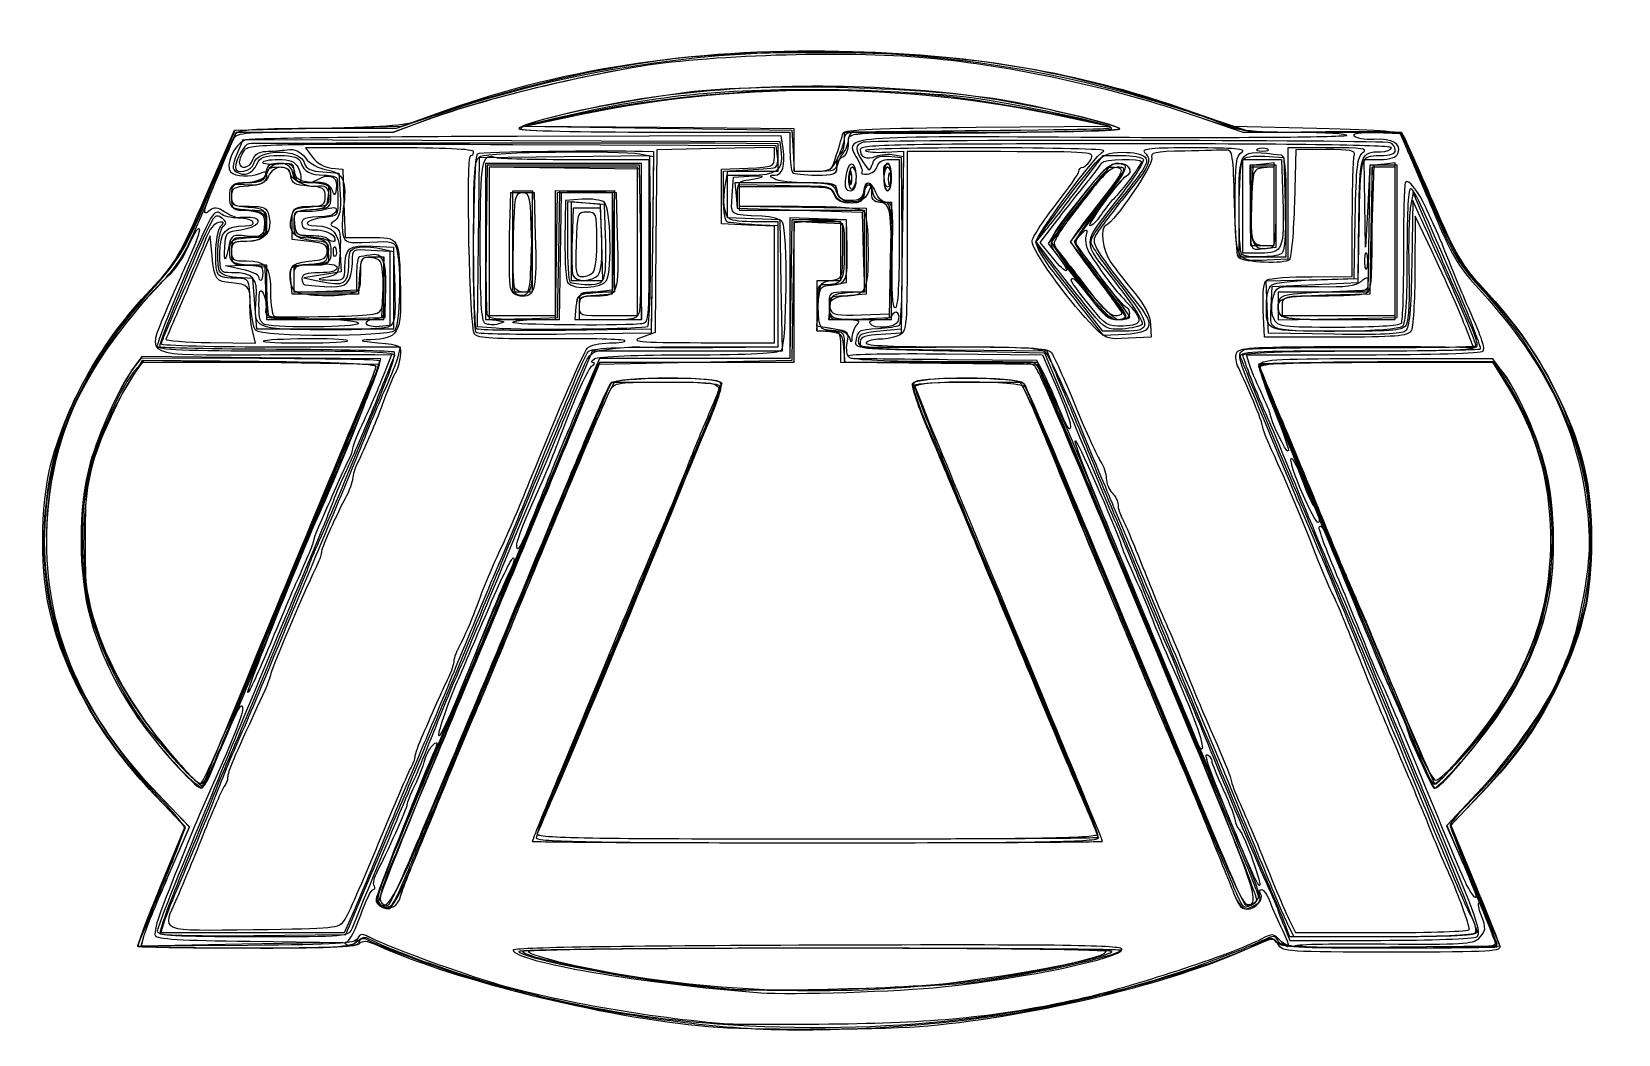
# Model space of a CAD drawing. Extents: x 0 to 107, y 0 to 68.
import ezdxf

# ---------------------------------------------------------------- set-up
doc = ezdxf.new("R2010")
doc.units = 0
doc.layers.add('Layer_1', color=7, linetype='CONTINUOUS')

msp = doc.modelspace()

# ---------------------------------------------------------------- linework, layer by layer
at = {"layer": 'Layer_1', "color": 7}
for points in [[(11.676918, 56.721854), (13.614688, 61.172186), (19.267686, 61.304478), (24.920682, 61.436769), (28.031741, 62.551867)], [(19.301876, 61.304478), (24.598488, 61.304478), (27.791423, 62.383379)], [(19.301876, 61.304478), (24.598488, 61.304478), (27.791423, 62.383379)], [(19.301876, 61.304478), (24.598488, 61.304478), (27.791423, 62.383379)], [(19.301876, 61.304478), (24.598488, 61.304478), (27.791423, 62.383379)], [(77.633625, 62.712865), (81.276946, 61.445104), (86.937166, 61.308645)], [(77.837363, 62.596588), (82.599864, 61.021594), (87.562678, 61.072964)], [(11.793271, 56.80656), (13.664707, 61.172186), (19.424986, 61.308143)], [(12.646089, 58.460206), (13.734016, 61.039894), (19.032085, 61.039894), (24.330156, 61.039894), (27.006671, 62.002681)], [(19.076173, 61.041182), (24.391515, 61.042482), (26.853356, 61.959221)], [(19.076173, 61.041182), (24.391515, 61.042482), (26.853356, 61.959221)], [(35.63631, 62.028862), (33.122767, 61.436769), (42.250895, 61.304478), (51.379022, 61.172186), (51.458992, 59.783123), (51.538962, 58.39406), (52.980343, 58.39406)], [(35.63631, 62.028862), (33.122767, 61.436769), (42.250895, 61.304478), (51.379022, 61.172186), (51.458992, 59.783123), (51.538962, 58.39406), (52.980343, 58.39406)], [(35.63631, 62.028862), (33.122767, 61.436769), (42.250895, 61.304478), (51.379022, 61.172186), (51.458992, 59.783123), (51.538962, 58.39406), (52.980343, 58.39406)], [(35.63631, 62.028862), (33.122767, 61.436769), (42.250895, 61.304478), (51.379022, 61.172186), (51.458992, 59.783123), (51.538962, 58.39406), (52.980343, 58.39406)], [(36.165477, 62.034398), (33.387351, 61.436768), (42.449333, 61.367148), (51.511314, 61.297528), (51.511314, 59.845793), (51.511314, 58.394057), (52.791881, 58.394057)], [(35.371727, 61.910679), (33.387351, 61.436774), (42.449333, 61.367154), (51.511314, 61.297534), (51.511314, 59.845799), (51.511314, 58.394063), (52.785227, 58.394063)], [(63.870928, 61.367088), (72.810277, 61.436768), (70.032152, 62.034398)], [(78.832328, 62.108971), (81.932733, 61.039898), (87.242114, 61.039898), (92.551496, 61.039898), (93.03789, 59.915419)], [(78.832328, 62.108971), (81.932733, 61.039898), (87.242114, 61.039898), (92.551496, 61.039898), (93.03789, 59.915419)], [(50.670544, 59.634822), (50.585284, 60.378426), (32.382438, 60.446396), (14.179592, 60.514366), (13.775852, 59.54808)], [(50.78033, 59.938454), (50.655021, 60.792233), (32.760769, 60.751953)], [(42.118604, 61.039892), (51.246731, 61.039892), (51.246731, 59.761073)], [(42.118604, 61.039892), (51.246731, 61.039892), (51.246731, 59.761073)], [(42.134219, 61.039894), (51.246731, 61.039894), (51.246731, 59.761075)], [(46.870381, 57.503858), (47.037376, 58.394007), (48.745176, 58.394007), (50.452981, 58.394007), (50.452981, 59.32005), (50.452981, 60.246091), (46.1535, 60.284741)], [(46.870381, 57.503858), (47.037376, 58.394007), (48.745176, 58.394007), (50.452981, 58.394007), (50.452981, 59.32005), (50.452981, 60.246091), (46.1535, 60.284741)], [(54.950898, 60.394051), (54.950898, 61.039894), (64.131942, 61.039894)], [(54.950898, 60.394051), (54.950898, 61.039894), (64.131942, 61.039894)], [(54.950898, 60.394051), (54.950898, 61.039894), (64.131942, 61.039894)], [(54.950898, 60.394051), (54.950898, 61.039894), (64.131942, 61.039894)], [(87.363902, 61.039894), (92.669177, 61.039894), (94.491887, 56.698639)], [(87.363902, 61.039894), (92.669177, 61.039894), (94.491887, 56.698639)], [(87.363902, 61.039894), (92.669177, 61.039894), (94.491887, 56.698639)], [(87.363902, 61.039894), (92.669177, 61.039894), (94.491887, 56.698639)], [(90.946104, 61.007995), (92.587404, 60.958745), (93.055843, 59.874854)], [(24.114581, 59.981561), (18.413685, 59.981561), (18.889059, 59.33712)], [(31.33171, 47.745809), (30.069822, 47.840139), (30.141082, 53.580122), (30.212352, 59.320106), (35.96704, 59.391406), (41.721729, 59.462716), (41.758419, 56.745576)], [(50.404408, 59.386258), (50.320688, 60.113863), (32.461308, 60.182663)], [(41.075552, 59.564363), (41.996274, 59.391634), (41.925144, 53.535033), (41.854014, 47.678433), (36.01606, 47.607353)], [(41.075552, 59.564363), (41.996274, 59.391634), (41.925144, 53.535033), (41.854014, 47.678433), (36.01606, 47.607353)], [(41.263588, 59.746021), (41.99607, 59.716981), (41.92505, 53.565416), (41.85403, 47.413853), (36.016076, 47.342773)], [(36.70279, 59.187817), (41.694743, 59.187817), (41.689343, 53.631565)], [(50.188397, 59.33907), (50.188397, 59.995331), (46.205232, 59.922291), (42.222066, 59.849251), (42.170336, 53.655293), (42.118606, 47.461335), (41.192563, 47.126982)], [(58.305255, 59.508151), (58.9296, 59.3888), (58.85848, 53.533614), (58.78736, 47.67843), (57.33215, 47.546138)], [(58.305255, 59.508147), (58.9296, 59.388796), (58.85848, 53.53361), (58.78736, 47.678426), (57.33215, 47.546134)], [(57.742561, 59.684544), (58.929506, 59.757534), (58.858436, 53.585683), (58.787366, 47.413833), (57.398302, 47.333863)], [(57.925207, 59.403182), (58.78736, 59.320102), (58.83165, 53.69981)], [(57.968837, 59.187811), (58.655066, 59.187811), (58.655066, 54.160726)], [(65.543544, 59.716996), (59.184235, 59.716996), (59.184235, 53.640886)], [(70.80295, 57.269581), (72.456432, 59.452394), (73.74222, 59.452394)], [(81.938405, 56.01281), (81.938405, 59.187811), (83.243751, 59.187811), (84.549094, 59.187811), (84.636034, 56.475831)], [(83.419215, 59.402401), (84.716533, 59.320101), (84.791463, 56.166145)], [(87.743668, 59.981864), (84.981118, 59.982181), (84.981118, 56.211556), (84.981118, 52.44093), (83.570576, 52.36021)], [(87.362363, 50.191999), (84.319653, 50.191999), (84.319653, 49.259064), (84.319653, 48.326133), (88.35455, 48.399173), (92.389447, 48.472213), (92.389447, 53.631589), (92.389447, 58.790965), (91.463405, 58.790965), (90.537364, 58.790965), (90.390718, 56.01284), (90.24407, 53.234714), (90.19228, 56.211277), (90.14049, 59.187841), (91.207126, 59.187841)], [(87.565794, 59.854694), (85.510282, 59.849294), (85.421832, 56.277653)], [(19.590097, 58.341788), (20.687348, 58.261758), (20.769338, 56.814585)], [(19.590097, 58.341788), (20.687348, 58.261758), (20.769338, 56.814585)], [(20.158181, 58.609515), (20.951931, 58.526355), (21.028381, 56.21125), (21.104831, 53.896145), (22.796493, 53.896145)], [(36.743992, 49.199793), (36.661082, 48.339897), (38.926805, 48.339897), (41.192528, 48.339897), (41.192528, 53.631565), (41.192528, 58.923233), (35.90086, 58.923233), (30.609192, 58.923233), (30.609192, 53.649139), (30.609192, 48.375044), (31.336797, 48.289534)], [(36.744024, 49.199788), (36.661114, 48.339892), (38.926838, 48.339892), (41.19256, 48.339892), (41.19256, 53.63156), (41.19256, 58.923228), (35.900892, 58.923228), (30.609225, 58.923228), (30.609225, 53.63156), (30.609225, 48.339892), (33.116213, 48.339892), (35.623202, 48.339892), (35.695902, 52.639371)], [(36.744024, 49.199788), (36.661114, 48.339892), (38.926838, 48.339892), (41.19256, 48.339892), (41.19256, 53.63156), (41.19256, 58.923228), (35.900892, 58.923228), (30.609225, 58.923228), (30.609225, 53.63156), (30.609225, 48.339892), (33.116213, 48.339892), (35.623202, 48.339892), (35.695902, 52.639371)], [(36.959228, 49.265933), (36.959228, 48.339891), (39.081489, 48.339891), (41.203749, 48.339891), (41.132009, 53.565413), (41.060269, 58.790935), (35.900893, 58.790935), (30.741517, 58.790935), (30.669177, 53.904655)], [(36.959228, 49.265933), (36.959228, 48.339891), (39.081489, 48.339891), (41.203749, 48.339891), (41.132009, 53.565413), (41.060269, 58.790935), (35.900893, 58.790935), (30.741517, 58.790935), (30.669177, 53.904655)], [(36.959228, 49.265933), (36.959228, 48.339891), (39.081489, 48.339891), (41.203749, 48.339891), (41.132009, 53.565413), (41.060269, 58.790935), (35.900893, 58.790935), (30.741517, 58.790935), (30.669177, 53.904655)], [(36.959228, 49.265933), (36.959228, 48.339891), (39.081489, 48.339891), (41.203749, 48.339891), (41.132009, 53.565413), (41.060269, 58.790935), (35.900893, 58.790935), (30.741517, 58.790935), (30.669177, 53.904655)], [(38.943603, 48.604475), (40.927978, 48.604475), (40.927978, 53.631559), (40.927978, 58.658643), (35.900893, 58.658643), (30.873809, 58.658643), (30.873809, 53.631559), (30.873809, 48.604475), (33.122767, 48.604475), (35.371727, 48.604475), (35.371727, 52.848938)], [(41.13572, 54.028426), (41.06027, 58.526344), (35.96704, 58.598204), (30.87381, 58.670064), (30.87381, 53.504974), (30.87381, 48.339885), (33.116215, 48.339885), (35.35862, 48.339885), (35.431319, 52.639371)], [(36.84762, 43.775828), (37.864224, 46.223224), (44.297291, 46.223224), (50.730359, 46.223224), (50.657819, 50.654995), (50.585279, 55.086767), (48.799341, 55.164998), (47.013403, 55.243228), (47.013403, 56.686347), (47.013403, 58.129467), (48.568508, 58.129467)], [(50.188397, 50.709052), (50.188397, 54.665715), (48.402459, 54.743945), (46.616521, 54.822175), (46.616521, 56.674259), (46.616521, 58.526343), (48.402459, 58.604573)], [(46.748813, 56.674276), (46.748813, 58.394068), (47.608709, 58.443688)], [(47.329631, 56.736158), (47.410261, 57.988673), (48.455117, 58.067643)], [(84.187364, 56.01281), (84.187364, 58.790935), (83.300716, 58.790935), (82.414068, 58.790935), (82.423568, 56.171397)], [(84.187364, 56.01281), (84.187364, 58.790935), (83.300716, 58.790935), (82.414068, 58.790935), (82.423568, 56.171397)], [(84.187364, 56.01281), (84.187364, 58.790935), (83.309444, 58.790935), (82.431523, 58.790935), (82.430223, 56.409685)], [(84.055072, 56.030384), (84.055072, 58.693792), (83.327468, 58.610072)], [(92.257157, 53.649133), (92.257157, 58.958375), (91.529553, 58.874655), (90.801949, 58.790935), (90.669657, 54.557601), (90.537366, 50.324266), (87.497561, 50.191975)], [(92.257157, 53.649133), (92.257157, 58.958375), (91.529553, 58.874655), (90.801949, 58.790935), (90.669657, 54.557601), (90.537366, 50.324266), (87.497561, 50.191975)], [(92.257157, 53.649133), (92.257157, 58.958375), (91.529553, 58.874655), (90.801949, 58.790935), (90.669657, 54.557601), (90.537366, 50.324266), (87.497561, 50.191975)], [(92.257157, 53.649133), (92.257157, 58.958375), (91.529553, 58.874655), (90.801949, 58.790935), (90.669657, 54.557601), (90.537366, 50.324266), (87.497561, 50.191975)], [(92.257157, 53.631559), (92.257157, 58.658643), (91.469961, 58.658643), (90.682765, 58.658643), (90.610065, 54.359163), (90.537365, 50.059683), (87.560801, 49.984873)], [(92.257157, 53.499267), (92.257157, 58.658643), (91.463407, 58.658643), (90.669657, 58.658643), (90.669657, 54.453616)], [(19.438879, 57.618217), (18.835264, 57.636127), (19.43921, 57.927087)], [(32.461309, 53.675656), (32.461309, 57.071143), (33.130448, 57.071143), (33.799585, 57.071143), (33.725765, 53.56868)], [(35.371727, 52.848938), (35.371727, 57.093402), (37.422247, 57.016132), (39.472769, 56.938852), (39.549729, 54.028434)], [(35.431319, 52.639371), (35.504019, 56.938852), (37.430009, 57.016742), (39.356002, 57.094632), (39.282092, 53.577154), (39.208182, 50.059676), (38.083703, 49.978316)], [(35.576718, 52.771663), (35.649418, 57.071143), (37.494948, 57.071143), (39.340479, 57.071143), (39.340479, 53.631559), (39.340479, 50.191975), (38.149854, 50.191975)], [(35.576718, 52.771663), (35.649418, 57.071143), (37.494948, 57.071143), (39.340479, 57.071143), (39.340479, 53.631559), (39.340479, 50.191975), (38.149854, 50.191975)], [(35.576718, 52.771663), (35.649418, 57.071143), (37.494948, 57.071143), (39.340479, 57.071143), (39.340479, 53.631559), (39.340479, 50.191975), (38.149854, 50.191975)], [(35.576718, 52.771663), (35.649418, 57.071143), (37.494948, 57.071143), (39.340479, 57.071143), (39.340479, 53.631559), (39.340479, 50.191975), (38.149854, 50.191975)], [(50.946982, 57.600305), (47.509035, 57.600305), (47.591945, 56.740409), (47.674855, 55.880513), (51.908189, 55.748222), (56.141523, 55.61593), (56.216923, 52.90395), (56.292323, 50.19197), (55.09244, 50.19197)], [(50.946982, 57.600305), (47.509035, 57.600305), (47.591945, 56.740409), (47.674855, 55.880513), (51.908189, 55.748222), (56.141523, 55.61593), (56.216923, 52.90395), (56.292323, 50.19197), (55.09244, 50.19197)], [(50.254704, 57.420026), (47.807471, 57.468016), (47.807307, 56.740412), (47.80714, 56.012808), (51.855266, 56.012808)], [(50.951279, 57.335723), (47.807141, 57.335723), (47.807141, 56.680818), (47.807141, 56.025914), (52.106621, 55.953214), (56.406102, 55.880514), (56.406102, 52.970097), (56.406102, 50.059679), (55.347768, 49.975849)], [(50.988696, 57.60031), (47.807146, 57.60031), (47.807146, 56.674268), (47.807146, 55.748227), (52.040481, 55.748227), (56.273815, 55.748227), (56.273815, 52.985314), (56.273815, 50.222401), (55.149336, 50.141041)], [(50.988696, 57.60031), (47.807146, 57.60031), (47.807146, 56.674268), (47.807146, 55.748227), (52.040481, 55.748227), (56.273815, 55.748227), (56.273815, 52.985314), (56.273815, 50.222401), (55.149336, 50.141041)], [(50.988696, 57.60031), (47.807146, 57.60031), (47.807146, 56.674268), (47.807146, 55.748227), (52.040481, 55.748227), (56.273815, 55.748227), (56.273815, 52.985314), (56.273815, 50.222401), (55.149336, 50.141041)], [(50.988696, 57.60031), (47.807146, 57.60031), (47.807146, 56.674268), (47.807146, 55.748227), (52.040481, 55.748227), (56.273815, 55.748227), (56.273815, 52.985314), (56.273815, 50.222401), (55.149336, 50.141041)], [(56.786209, 56.872706), (56.769429, 57.468018), (56.530143, 56.872706)], [(56.78621, 56.872706), (56.76943, 57.468018), (56.530144, 56.872706)], [(32.252054, 54.028434), (32.329014, 56.938852), (33.122764, 56.938852), (33.916515, 56.938852), (33.993475, 54.028434)], [(34.042222, 48.339897), (35.623168, 48.339897), (35.695868, 52.639377), (35.768568, 56.938858), (37.48836, 56.938858), (39.208153, 56.938858), (39.208153, 53.631565), (39.208153, 50.324272), (38.017528, 50.191981)], [(35.695902, 52.639371), (35.768602, 56.938852), (37.488393, 56.938852), (39.208186, 56.938852), (39.282126, 53.580228), (39.356066, 50.221605), (38.0915, 50.140645)], [(35.695902, 52.639371), (35.768602, 56.938852), (37.488393, 56.938852), (39.208186, 56.938852), (39.282126, 53.580228), (39.356066, 50.221605), (38.0915, 50.140645)], [(37.177217, 56.492005), (36.033185, 56.409695), (36.001795, 53.763861)], [(38.757472, 54.029322), (38.679022, 56.145102), (37.42225, 56.225742), (36.16548, 56.306382), (36.16548, 53.690148)], [(47.674845, 56.784316), (47.674845, 55.880516), (51.908179, 55.748225), (56.141514, 55.615933), (56.216914, 52.903953), (56.292314, 50.191973), (55.092431, 50.191973)], [(58.066826, 52.374788), (58.140046, 56.277393), (57.471511, 56.277393)], [(70.855028, 56.060194), (68.932263, 53.594036), (69.910269, 52.356026)], [(84.848822, 56.01281), (84.848822, 52.573226), (83.261322, 52.573226), (81.673821, 52.573226), (81.673821, 55.99498)], [(84.848822, 56.01281), (84.848822, 52.573226), (83.261322, 52.573226), (81.673821, 52.573226), (81.673821, 55.99498)], [(83.119722, 52.837809), (81.938405, 52.837809), (81.938405, 56.01281)], [(83.327372, 53.151775), (84.187387, 53.234685), (84.187364, 56.01281)], [(83.385311, 53.366976), (84.055072, 53.366976), (84.055072, 56.030384)], [(94.480812, 54.557601), (93.458471, 56.938852), (93.27669, 55.880518)], [(94.480812, 54.557597), (93.458471, 56.938848), (93.27669, 55.880514)], [(93.927335, 55.351352), (93.447782, 56.409685), (93.375212, 52.13727)], [(18.702973, 53.631559), (17.512347, 53.763851), (17.512347, 54.822184)], [(54.818607, 52.972695), (54.818607, 54.82218), (53.16496, 54.90095), (51.511314, 54.97972), (51.511314, 50.204594), (51.511314, 45.429468), (44.932477, 45.429468), (38.35364, 45.429468), (30.784642, 27.268302)], [(52.509497, 54.993473), (51.523302, 54.900113), (51.451162, 50.230976), (51.379022, 45.56184), (44.805969, 45.429549), (38.232916, 45.297257), (36.245738, 40.534756)], [(52.509497, 54.993473), (51.523302, 54.900113), (51.451162, 50.230976), (51.379022, 45.56184), (44.805969, 45.429549), (38.232916, 45.297257), (36.245738, 40.534756)], [(52.509497, 54.993473), (51.523302, 54.900113), (51.451162, 50.230976), (51.379022, 45.56184), (44.805969, 45.429549), (38.232916, 45.297257), (36.245738, 40.534756)], [(52.509497, 54.993473), (51.523302, 54.900113), (51.451162, 50.230976), (51.379022, 45.56184), (44.805969, 45.429549), (38.232916, 45.297257), (36.245738, 40.534756)], [(38.492163, 53.804915), (38.414433, 55.880518), (37.48839, 55.880518), (36.562349, 55.880518), (36.484309, 53.787237)], [(53.892565, 47.546184), (53.098814, 47.546184), (53.098814, 49.265976), (53.098814, 50.985768), (53.892565, 50.985768), (54.686315, 50.985768), (54.686315, 52.970144), (54.686315, 54.954519), (53.098814, 54.954519), (51.511314, 54.954519), (51.511314, 50.192018), (51.511314, 45.429517), (44.942806, 45.429517), (38.374299, 45.429517), (36.495457, 40.865453)], [(54.157127, 50.72114), (55.083169, 50.853432), (55.083169, 52.9701), (55.083169, 55.086766), (53.164939, 55.164507), (51.24671, 55.242247), (51.24671, 50.468154), (51.24671, 45.694062), (44.792779, 45.694062), (38.338847, 45.694062), (37.092807, 42.84979)], [(55.114851, 53.234688), (55.083191, 55.086771), (53.231107, 55.086771), (51.379023, 55.086771), (51.306773, 50.390416), (51.234523, 45.694061), (44.786697, 45.694061), (38.338871, 45.694061), (37.114387, 42.898089)], [(55.114851, 53.234688), (55.083191, 55.086771), (53.231107, 55.086771), (51.379023, 55.086771), (51.306773, 50.390416), (51.234523, 45.694061), (44.786697, 45.694061), (38.338871, 45.694061), (37.114387, 42.898089)], [(46.021209, 46.457334), (50.452981, 46.487804), (50.452981, 50.721138), (50.452981, 54.954473), (48.931626, 54.958473)], [(46.021209, 46.457334), (50.452981, 46.487804), (50.452981, 50.721138), (50.452981, 54.954473), (48.931626, 54.958473)], [(69.030153, 52.542711), (68.204341, 53.570325), (69.395408, 55.122297)], [(72.122525, 51.134541), (70.24415, 53.600998), (71.946122, 55.799092)], [(71.132935, 52.766275), (70.532958, 53.620783), (72.172584, 55.808984)], [(71.132935, 52.766275), (70.532958, 53.620783), (72.172584, 55.808984)], [(88.121126, 47.341166), (83.658197, 47.413846), (83.580167, 49.191007), (83.502127, 50.968167), (86.490581, 51.043087), (89.479031, 51.118007), (89.549301, 55.219051)], [(86.634749, 51.246255), (89.346742, 51.250355), (89.346742, 55.197466)], [(86.980768, 51.042053), (89.743615, 51.118013), (89.792555, 55.192809)], [(86.980768, 51.042049), (89.743615, 51.118009), (89.792555, 55.192805)], [(94.175705, 54.160724), (93.612901, 55.35135), (93.592421, 51.647182)], [(12.094202, 52.644027), (11.956096, 54.005277), (10.500887, 50.599167)], [(44.135374, 46.487807), (50.452981, 46.487807), (50.452981, 50.58885), (50.452981, 54.689892), (49.3285, 54.735152)], [(69.287913, 51.831422), (67.92575, 53.603159), (68.53761, 54.344963)], [(69.183982, 54.195803), (68.732687, 53.486088), (70.721294, 50.912989)], [(69.183982, 54.195803), (68.732687, 53.486088), (70.721294, 50.912989)], [(83.843993, 49.233953), (83.922783, 50.58885), (86.833201, 50.721141), (89.743619, 50.853433), (89.807979, 54.557601)], [(22.961295, 53.316072), (24.391561, 53.234672), (24.391561, 50.456546), (24.391561, 47.678421), (19.761306, 47.678421), (15.131096, 47.678421), (14.998805, 49.398225), (14.866513, 51.118016), (13.769262, 51.198045)], [(22.961295, 53.316072), (24.391561, 53.234672), (24.391561, 50.456546), (24.391561, 47.678421), (19.761306, 47.678421), (15.131096, 47.678421), (14.998805, 49.398225), (14.866513, 51.118016), (13.769262, 51.198045)], [(20.779099, 52.769334), (20.840759, 51.578124), (19.573434, 51.372381), (18.306109, 51.166638), (19.452493, 50.923979)], [(22.870161, 53.05074), (24.126932, 52.9701), (24.126932, 50.456557), (24.126932, 47.943015), (23.424315, 47.861705)], [(23.465485, 53.154212), (24.391526, 52.949596), (24.467406, 50.526962)], [(33.184584, 48.395673), (35.504015, 48.472183), (35.576718, 52.771663)], [(33.184584, 48.395673), (35.504015, 48.472183), (35.576718, 52.771663)], [(33.184584, 48.395673), (35.504015, 48.472183), (35.576718, 52.771663)], [(33.184584, 48.395673), (35.504015, 48.472183), (35.576718, 52.771663)], [(84.584238, 49.257269), (84.584238, 48.604476), (88.420697, 48.604476), (92.257156, 48.604476), (92.257157, 53.631559)], [(88.412395, 48.339891), (92.257157, 48.339891), (92.257157, 53.649133)], [(88.412395, 48.339891), (92.257157, 48.339891), (92.257157, 53.649133)], [(88.412395, 48.339891), (92.257157, 48.339891), (92.257157, 53.649133)], [(88.412395, 48.339891), (92.257157, 48.339891), (92.257157, 53.649133)], [(88.412395, 48.339891), (92.257157, 48.339891), (92.257157, 53.499267)], [(14.138909, 51.73557), (13.014429, 51.987389), (14.2712, 52.015724)], [(14.469638, 52.044059), (15.660263, 51.911767), (15.708941, 50.324266)], [(14.469638, 52.044059), (15.660263, 51.911767), (15.708941, 50.324266)], [(14.60193, 52.044059), (15.792555, 52.044059), (15.792555, 50.368364)], [(14.60193, 52.044053), (15.792555, 52.044053), (15.792555, 50.191969), (15.792555, 48.339885), (19.761306, 48.339885), (23.730057, 48.339885), (23.730057, 50.456558)], [(14.60193, 52.044053), (15.792555, 52.044053), (15.792555, 50.191969), (15.792555, 48.339885), (19.761306, 48.339885), (23.730057, 48.339885), (23.730057, 50.456558)], [(14.60193, 52.044053), (15.792555, 52.044053), (15.792555, 50.191969), (15.792555, 48.339885), (19.761306, 48.339885), (23.730057, 48.339885), (23.730057, 50.456558)], [(14.60193, 52.044053), (15.792555, 52.044053), (15.792555, 50.191969), (15.792555, 48.339885), (19.761306, 48.339885), (23.730057, 48.339885), (23.730057, 50.456558)], [(21.877973, 51.382604), (21.877973, 50.191978), (19.761306, 50.191978), (17.644639, 50.191978), (17.644639, 51.093529), (17.644639, 51.995085), (19.100208, 52.085715)], [(23.67504, 50.522704), (23.752316, 52.573226), (22.947435, 52.573226)], [(23.730057, 50.456558), (23.730057, 52.573226), (22.951521, 52.573226)], [(23.730057, 50.456558), (23.730057, 52.573226), (22.951521, 52.573226)], [(23.730057, 50.456558), (23.730057, 52.573226), (22.951521, 52.573226)], [(23.730057, 50.456558), (23.730057, 52.573226), (22.951521, 52.573226)], [(53.941947, 49.199786), (53.859037, 48.33989), (55.992468, 48.33989), (58.125899, 48.33989), (58.125899, 52.29024)], [(53.941947, 49.199786), (53.859037, 48.33989), (55.992468, 48.33989), (58.125899, 48.33989), (58.125899, 52.29024)], [(53.941947, 49.199786), (53.859037, 48.33989), (55.992468, 48.33989), (58.125899, 48.33989), (58.125899, 52.29024)], [(53.941947, 49.199786), (53.859037, 48.33989), (55.992468, 48.33989), (58.125899, 48.33989), (58.125899, 52.29024)], [(53.89256, 49.265928), (53.89256, 48.339886), (56.009227, 48.339886), (58.125894, 48.339886), (58.125899, 52.308642)], [(53.89256, 49.265928), (53.89256, 48.339886), (56.009227, 48.339886), (58.125894, 48.339886), (58.125899, 52.308642)], [(56.071547, 48.658945), (57.993603, 48.736755), (58.070231, 51.911767)], [(56.129958, 48.395544), (57.993602, 48.472184), (58.066826, 52.374788)], [(22.091569, 51.332567), (22.010269, 50.059683), (19.761306, 50.059683), (17.512347, 50.059683), (17.430761, 51.042954)], [(22.091625, 51.448746), (22.010265, 50.324266), (19.827452, 50.247416), (17.644639, 50.170566), (17.644639, 51.107308)], [(22.091625, 51.448746), (22.010265, 50.324266), (19.827452, 50.247416), (17.644639, 50.170566), (17.644639, 51.107308)], [(22.091625, 51.448746), (22.010265, 50.324266), (19.827452, 50.247416), (17.644639, 50.170566), (17.644639, 51.107308)], [(22.091625, 51.448746), (22.010265, 50.324266), (19.827452, 50.247416), (17.644639, 50.170566), (17.644639, 51.107308)], [(21.877973, 51.382601), (21.877973, 50.191975), (19.761306, 50.191975), (17.644639, 50.191975), (17.644639, 51.103519)], [(21.877973, 51.382601), (21.877973, 50.191975), (19.761306, 50.191975), (17.644639, 50.191975), (17.644639, 51.103519)], [(19.878503, 48.399084), (23.597765, 48.472184), (23.67504, 50.522704)], [(45.22746, 46.772502), (50.188399, 46.752372), (50.188397, 50.709052)], [(19.80458, 48.399145), (23.816603, 48.472185), (23.839463, 50.412935), (23.839475, 50.412933)], [(19.80458, 48.399145), (23.816603, 48.472185), (23.839463, 50.412935), (23.839475, 50.412933)], [(73.88581, 47.546141), (72.447801, 47.546141), (70.181642, 50.434636)], [(73.88581, 47.546141), (72.447801, 47.546141), (70.181642, 50.434636)], [(36.959223, 49.11842), (36.959223, 48.339883), (38.938558, 48.339883)], [(54.125149, 47.714235), (53.073625, 47.882381), (53.152355, 49.235613)], [(54.176005, 47.70611), (53.073644, 47.882386), (53.152374, 49.235618)], [(54.176005, 47.70611), (53.073644, 47.882386), (53.152374, 49.235618)], [(53.946549, 47.49766), (53.074484, 47.58148), (53.152794, 49.215814)], [(73.971806, 47.335669), (72.492638, 47.257499), (71.387897, 48.658582)], [(88.231594, 47.149263), (83.393599, 47.149263), (83.314399, 48.977662)], [(11.970735, 46.780148), (15.045944, 46.729198), (14.831916, 47.60069)], [(75.682057, 48.005757), (75.720697, 47.149286), (74.183658, 47.069466)], [(95.633578, 46.489806), (97.554791, 46.453086), (97.007633, 47.859514)], [(16.74728, 46.487807), (24.845757, 46.487807), (24.677972, 45.819303)], [(60.705587, 45.399067), (54.686315, 45.429517), (54.686315, 46.48785)], [(69.380012, 41.989889), (68.001233, 45.297182), (61.491762, 45.367912), (54.982294, 45.438642), (54.900454, 46.426242)], [(68.892477, 43.375867), (68.047776, 45.4233), (61.499337, 45.4264), (54.950898, 45.4295), (54.950898, 46.471069)], [(68.892477, 43.375867), (68.047776, 45.4233), (61.499337, 45.4264), (54.950898, 45.4295), (54.950898, 46.471069)], [(68.892477, 43.375867), (68.047776, 45.4233), (61.499337, 45.4264), (54.950898, 45.4295), (54.950898, 46.471069)], [(68.892477, 43.375867), (68.047776, 45.4233), (61.499337, 45.4264), (54.950898, 45.4295), (54.950898, 46.471069)], [(62.05244, 46.223223), (68.492518, 46.090931), (69.152397, 44.503431)], [(62.262911, 46.284731), (68.648877, 46.213951), (68.985422, 45.35869)], [(62.262911, 46.284727), (68.648877, 46.213947), (68.985422, 45.358686)], [(15.275841, 45.488028), (7.350791, 45.561768), (6.160567, 43.577393)], [(15.298443, 45.701671), (7.29321, 45.723871), (6.815355, 45.113647)], [(23.359196, 45.042052), (23.519044, 45.678936), (15.423095, 45.752636), (7.327146, 45.826346), (6.824702, 45.146451)], [(23.359196, 45.042052), (23.519044, 45.678936), (15.423095, 45.752636), (7.327146, 45.826346), (6.824702, 45.146451)], [(15.281405, 45.429474), (7.361919, 45.429474), (6.848248, 44.701869)], [(21.899973, 41.593014), (23.432385, 45.297182), (15.445281, 45.429474), (7.458178, 45.561765), (6.900278, 44.942884)], [(21.899973, 41.593014), (23.432385, 45.297182), (15.445281, 45.429474), (7.458178, 45.561765), (6.900278, 44.942884)], [(21.899973, 41.593014), (23.432385, 45.297182), (15.445281, 45.429474), (7.458178, 45.561765), (6.900278, 44.942884)], [(21.899973, 41.593014), (23.432385, 45.297182), (15.445281, 45.429474), (7.458178, 45.561765), (6.900278, 44.942884)], [(23.130884, 45.975042), (24.251503, 45.958642), (23.708893, 44.569579)], [(61.782773, 46.016127), (68.350457, 45.941317), (68.779913, 44.957789)], [(68.460225, 44.635723), (67.969862, 45.561765), (61.923401, 45.620975)], [(82.349026, 45.363441), (82.167316, 45.958753), (90.107035, 45.958753)], [(99.489492, 44.440379), (98.856524, 45.443068), (90.926631, 45.421688)], [(99.986766, 43.7384), (99.004034, 45.419337), (90.972079, 45.424437)], [(99.703323, 44.304521), (99.004034, 45.428526), (91.000386, 45.429055)], [(99.703323, 44.304521), (99.004034, 45.428526), (91.000386, 45.429055)], [(99.703323, 44.304521), (99.004034, 45.428526), (91.000386, 45.429055)], [(99.703323, 44.304521), (99.004034, 45.428526), (91.000386, 45.429055)], [(99.476168, 44.873184), (98.962424, 45.50752), (91.045729, 45.46623)], [(99.476168, 44.873184), (98.962424, 45.50752), (91.045729, 45.46623)], [(99.496321, 44.826599), (98.856334, 45.678933), (91.047073, 45.677633)], [(38.332629, 42.188327), (39.125276, 44.106557), (42.804753, 44.106557)], [(38.332629, 42.188327), (39.125276, 44.106557), (42.804753, 44.106557)], [(38.332629, 42.188327), (39.125276, 44.106557), (42.804753, 44.106557)], [(38.332629, 42.188327), (39.125276, 44.106557), (42.804753, 44.106557)], [(38.982174, 43.378953), (39.354067, 44.106557), (42.919148, 44.106557)], [(38.982174, 43.378953), (39.354067, 44.106557), (42.919148, 44.106557)], [(63.278476, 44.106557), (66.843557, 44.106557), (67.239326, 43.34122)], [(63.278481, 44.106557), (66.843562, 44.106557), (67.244094, 43.332013)], [(63.278481, 44.106557), (66.843562, 44.106557), (67.244094, 43.332013)], [(8.622272, 9.995224), (10.259933, 13.995399), (8.179542, 16.162385)], [(8.678918, 9.985267), (10.296534, 13.930684), (8.181959, 16.190793)], [(9.096837, 10.576561), (10.560431, 13.957989), (8.473584, 16.133834)], [(9.096837, 10.576561), (10.560431, 13.957989), (8.473584, 16.133834)], [(9.10362, 10.568602), (10.574353, 13.94349), (8.480544, 16.126582)], [(97.996719, 16.162032), (95.972547, 14.014395), (97.660058, 9.944322), (99.347568, 5.874249), (91.931985, 5.803929)], [(97.76275, 16.193041), (95.727714, 14.037628), (96.655107, 11.940321)], [(97.76275, 16.193041), (95.727714, 14.037628), (96.655107, 11.940321)], [(97.768472, 16.199108), (95.739156, 14.049741), (96.529363, 12.210971)], [(98.064351, 16.202853), (96.03022, 14.07634), (97.608277, 10.239881)], [(14.921933, 6.59712), (21.157967, 6.66801), (22.837371, 10.636756)], [(14.921933, 6.59712), (21.157967, 6.66801), (22.837371, 10.636756)], [(8.792797, 7.39561), (8.613144, 6.800296), (14.83627, 6.800296), (21.059397, 6.800296), (21.45329, 7.660193)], [(85.077525, 7.660211), (85.498326, 6.800314), (91.391284, 6.800314)], [(14.657927, 6.209263), (20.951934, 6.137773), (14.126627, 6.006016), (7.30132, 5.874259), (7.467102, 6.533985)], [(14.508305, 5.931691), (7.301709, 5.874241), (7.467476, 6.534681)], [(14.508305, 5.931691), (7.301709, 5.874241), (7.467476, 6.534681)], [(84.720085, 7.229481), (85.120511, 6.271129), (91.268525, 6.275129)], [(84.825506, 7.263315), (85.10031, 6.535711), (91.456861, 6.535711)], [(84.825506, 7.263311), (85.10031, 6.535707), (91.456861, 6.535707)], [(85.007956, 7.277556), (85.391586, 6.535699), (91.454594, 6.535699)]]:
    msp.add_lwpolyline(points, dxfattribs=at)
for points in [[(54.410579, 59.518537)], [(54.50502, 59.329082)], [(83.592051, 59.892206)], [(54.421726, 58.907612)], [(54.421726, 58.907612)], [(54.421726, 58.907612)], [(54.421726, 58.907612)], [(54.421732, 58.666947)], [(54.430145, 58.592495)], [(54.430145, 58.592495)], [(55.396215, 58.179082)], [(55.398832, 58.322879)], [(58.036544, 58.195622)], [(84.055072, 56.162676), (84.055072, 58.958375), (83.327468, 58.874655), (82.599864, 58.790935), (82.524464, 56.078956), (82.449064, 53.366976), (83.252072, 53.366976), (84.055077, 53.366976)], [(84.055072, 56.162676), (84.055072, 58.958375), (83.327468, 58.874655), (82.599864, 58.790935), (82.524464, 56.078956), (82.449064, 53.366976), (83.252072, 53.366976), (84.055077, 53.366976)], [(84.055072, 56.162676), (84.055072, 58.958375), (83.327468, 58.874655), (82.599864, 58.790935), (82.524464, 56.078956), (82.449064, 53.366976), (83.252072, 53.366976), (84.055077, 53.366976)], [(84.055072, 56.162676), (84.055072, 58.958375), (83.327468, 58.874655), (82.599864, 58.790935), (82.524464, 56.078956), (82.449064, 53.366976), (83.252072, 53.366976), (84.055077, 53.366976)], [(84.055072, 56.01281), (84.055072, 58.658643), (83.261322, 58.658643), (82.467572, 58.658643), (82.467572, 56.01281), (82.467572, 53.366976), (83.261322, 53.366976), (84.055072, 53.366976)], [(92.389449, 53.631559), (92.389449, 58.790935), (91.463407, 58.790935), (90.537366, 58.790935), (90.464666, 54.491455), (90.391966, 50.191975), (87.35581, 50.191975), (84.319654, 50.191975), (84.319654, 49.25904), (84.319654, 48.326109), (88.354551, 48.399149), (92.389448, 48.472189)], [(92.389449, 53.631559), (92.389449, 58.790935), (91.463407, 58.790935), (90.537366, 58.790935), (90.464666, 54.491455), (90.391966, 50.191975), (87.35581, 50.191975), (84.319654, 50.191975), (84.319654, 49.25904), (84.319654, 48.326109), (88.354551, 48.399149), (92.389448, 48.472189)], [(17.837562, 57.760162)], [(20.224814, 57.137296)], [(32.461309, 53.631559), (32.461309, 57.071143), (33.122767, 57.071143), (33.784226, 57.071143), (33.784226, 53.631559), (33.784226, 50.191975), (33.122767, 50.191975), (32.461309, 50.191975)], [(32.461309, 53.631559), (32.461309, 57.071143), (33.122767, 57.071143), (33.784226, 57.071143), (33.784226, 53.631559), (33.784226, 50.191975), (33.122767, 50.191975), (32.461309, 50.191975)], [(32.461309, 53.631559), (32.461309, 57.071143), (33.122767, 57.071143), (33.784226, 57.071143), (33.784226, 53.631559), (33.784226, 50.191975), (33.122767, 50.191975), (32.461309, 50.191975)], [(32.461309, 53.631559), (32.461309, 57.071143), (33.122767, 57.071143), (33.784226, 57.071143), (33.784226, 53.631559), (33.784226, 50.191975), (33.122767, 50.191975), (32.461309, 50.191975)], [(55.744648, 58.019233)], [(55.744648, 58.019233)], [(55.744648, 58.019233)], [(55.744648, 58.0128)], [(55.744648, 58.0128)], [(55.744648, 58.0128)], [(55.744648, 58.0128)], [(58.125895, 58.019233)], [(58.125899, 57.997185)], [(58.125899, 57.997183)], [(58.125899, 57.997183)], [(58.125899, 57.864893)], [(58.125899, 57.864893)], [(58.125899, 57.864893)], [(58.125899, 57.864893)], [(38.490162, 53.565413), (38.414432, 56.145102), (37.422243, 56.227222), (36.430056, 56.309342), (36.430056, 53.647535), (36.430056, 50.98573), (37.49797, 50.98573), (38.565885, 50.98573)], [(38.490162, 53.565409), (38.414432, 56.145098), (37.422243, 56.227218), (36.430056, 56.309338), (36.430056, 53.647531), (36.430056, 50.985726), (37.49797, 50.985726), (38.565885, 50.985726)], [(84.187392, 56.01281)], [(84.187392, 56.01281)], [(19.924432, 53.821211)], [(20.311367, 52.992149)], [(58.177726, 52.705963)], [(81.850212, 52.749608)], [(69.030153, 52.54272)], [(90.201874, 52.308642)], [(15.263388, 51.234738)], [(32.323241, 50.522704)], [(32.576169, 50.538881)], [(32.576169, 50.538881)], [(32.576169, 50.538881)], [(37.94094, 51.581038)], [(38.261331, 51.357522)], [(38.686285, 51.317337)], [(38.816725, 50.995843)], [(32.646849, 50.094634)], [(23.612894, 49.231968)], [(71.657948, 48.839602)], [(71.716892, 49.091409)], [(73.73632, 48.772464)], [(74.000903, 48.60531)], [(74.000903, 48.60531)], [(74.000903, 48.60531)], [(74.000903, 48.60531)], [(74.000903, 48.503988)], [(74.265487, 48.502914)], [(74.265487, 48.502914)], [(15.726409, 47.993109)], [(22.559932, 48.042135)], [(29.996789, 47.717597)], [(29.996789, 47.717597)], [(29.996805, 47.453017)], [(30.596093, 48.083414)], [(31.331709, 47.745811)], [(56.670693, 48.075314)], [(21.270476, 46.918914)], [(69.557518, 42.145184)], [(85.948572, 36.589605)], [(32.733917, 33.023607)], [(14.186595, 23.210016)], [(13.152369, 20.49733)], [(13.152369, 20.49733)], [(13.152369, 20.49733)], [(13.152369, 20.49733)], [(13.202959, 20.439931)], [(13.202959, 20.439931)], [(27.453317, 20.161759)], [(78.778737, 19.83103)], [(96.488116, 18.357478)], [(96.651088, 18.640404)], [(96.265929, 18.111293)], [(96.265929, 18.111293)], [(96.265929, 18.111293)], [(96.265929, 18.111293)], [(96.375793, 17.978943)], [(96.375793, 17.978943)], [(11.639651, 17.185195)], [(26.559943, 14.076937)], [(81.330188, 13.749993)], [(25.79286, 12.422737)], [(25.113383, 10.372248)], [(25.113383, 10.372248)], [(25.113383, 10.372248)], [(25.113383, 10.372248)], [(97.230358, 9.776888)], [(24.786737, 9.442891)], [(24.786737, 9.442891)], [(21.072364, 7.634664)], [(21.603407, 7.131007)], [(97.280394, 6.998752)], [(97.68079, 6.79974)], [(97.774173, 6.505809)], [(97.813411, 6.857482)], [(97.813411, 6.857478)], [(85.464941, 5.917109)], [(63.950147, 3.466298)], [(63.950147, 3.466298)], [(63.950147, 3.466298)], [(63.950147, 3.466298)], [(64.459748, 3.620769)], [(59.184233, 3.099769)], [(61.565483, 3.117422)], [(61.565483, 3.117422)], [(61.565483, 3.117422)], [(46.351938, 0.368877)], [(46.748804, 0.610959)], [(46.748813, 0.610966)], [(46.748813, 0.610966)], [(47.410283, 0.360398)], [(48.468605, 0.463501)], [(48.468605, 0.463501)], [(48.468605, 0.463501)], [(48.468605, 0.463501)]]:
    msp.add_lwpolyline(points, close=True, dxfattribs=at)
for points in [[(27.791423, 62.383379), (42.572727, 67.378023), (59.020866, 67.844252), (74.059612, 63.694871)], [(27.791423, 62.383379), (42.572727, 67.378023), (59.020866, 67.844252), (74.059612, 63.694871)], [(27.791423, 62.383379), (42.572727, 67.378023), (59.020866, 67.844252), (74.059612, 63.694871)], [(27.791423, 62.383379), (42.572727, 67.378023), (59.020866, 67.844252), (74.059612, 63.694871)], [(28.031741, 62.551867), (36.163114, 65.466399), (45.50009, 66.814462), (55.480065, 66.51483)], [(37.723968, 65.115354), (43.38622, 66.202352), (46.479806, 66.465103), (53.363397, 66.443673)], [(40.652898, 65.437908), (45.4586, 66.284842), (54.92321, 66.590786), (60.526998, 66.080339)], [(40.661738, 65.439443), (45.458262, 66.284804), (54.928306, 66.590334), (60.526998, 66.080352)], [(40.661738, 65.439443), (45.458262, 66.284804), (54.928306, 66.590334), (60.526998, 66.080352)], [(53.363397, 66.443673), (63.150528, 66.413203), (69.146665, 65.470667), (77.837363, 62.596588)], [(55.480065, 66.51483), (63.936269, 66.260946), (70.843955, 65.075459), (77.633625, 62.712865)], [(60.526998, 66.080352), (66.302265, 65.554286), (73.147394, 64.069221), (78.832328, 62.108971)], [(60.526998, 66.080352), (66.302265, 65.554286), (73.147394, 64.069221), (78.832328, 62.108971)], [(60.526998, 66.080339), (66.302265, 65.554273), (73.147394, 64.069208), (78.832328, 62.108959)], [(26.375891, 61.926062), (28.730781, 62.879316), (34.452032, 64.487231), (37.723968, 65.115354)], [(26.853356, 61.959221), (29.969474, 63.119599), (35.713989, 64.567428), (40.661738, 65.439443)], [(26.853356, 61.959221), (29.969474, 63.119599), (35.713989, 64.567428), (40.661738, 65.439443)], [(27.006671, 62.002681), (30.428544, 63.233587), (35.758796, 64.575396), (40.652898, 65.437908)], [(44.23527, 63.722638), (39.338954, 63.104298), (32.990476, 61.71543), (32.990476, 61.262595)], [(44.23527, 63.722638), (39.338954, 63.104298), (32.990476, 61.71543), (32.990476, 61.262595)], [(63.098546, 63.30329), (54.485263, 64.460222), (43.800203, 63.923553), (35.371727, 61.910679)], [(55.451046, 63.868911), (47.509464, 64.07525), (42.250369, 63.586877), (35.63631, 62.028862)], [(55.451046, 63.868911), (47.509464, 64.07525), (42.250369, 63.586877), (35.63631, 62.028862)], [(55.451046, 63.868911), (47.509464, 64.07525), (42.250369, 63.586877), (35.63631, 62.028862)], [(55.451046, 63.868911), (47.509464, 64.07525), (42.250369, 63.586877), (35.63631, 62.028862)], [(70.032152, 62.034398), (58.665311, 64.479632), (47.532318, 64.479632), (36.165477, 62.034398)], [(63.152984, 63.548007), (55.983527, 64.426301), (48.103802, 64.334083), (41.192561, 63.291)], [(66.063401, 63.136518), (60.744986, 64.09976), (49.59274, 64.399216), (44.23527, 63.722638)], [(66.063401, 63.136518), (60.744986, 64.09976), (49.59274, 64.399216), (44.23527, 63.722638)], [(64.01415, 63.302255), (62.591625, 63.528908), (58.74817, 63.783245), (55.451046, 63.868911)], [(64.01415, 63.302255), (62.591625, 63.528908), (58.74817, 63.783245), (55.451046, 63.868911)], [(64.01415, 63.302255), (62.591625, 63.528908), (58.74817, 63.783245), (55.451046, 63.868911)], [(64.01415, 63.302255), (62.591625, 63.528908), (58.74817, 63.783245), (55.451046, 63.868911)], [(73.590798, 61.273719), (73.138189, 61.694765), (66.53328, 63.133904), (63.152984, 63.548007)], [(74.059612, 63.694871), (76.201954, 63.103771), (78.878146, 62.264587), (80.006703, 61.830019)], [(74.059612, 63.694871), (76.201954, 63.103771), (78.878146, 62.264587), (80.006703, 61.830019)], [(74.059612, 63.694871), (76.201954, 63.103771), (78.878146, 62.264587), (80.006703, 61.830019)], [(74.059612, 63.694871), (76.201954, 63.103771), (78.878146, 62.264587), (80.006703, 61.830019)], [(41.192561, 63.291), (37.783343, 62.776461), (32.712952, 61.539468), (32.883301, 61.263838)], [(72.920521, 61.412032), (72.702785, 61.624446), (66.026201, 62.910047), (63.098546, 63.30329)], [(73.041319, 61.31156), (72.735324, 61.617556), (67.91204, 62.681199), (64.01415, 63.302255)], [(73.041319, 61.31156), (72.735324, 61.617556), (67.91204, 62.681199), (64.01415, 63.302255)], [(73.041319, 61.31156), (72.735324, 61.617556), (67.91204, 62.681199), (64.01415, 63.302255)], [(73.041319, 61.31156), (72.735324, 61.617556), (67.91204, 62.681199), (64.01415, 63.302255)], [(73.590798, 61.269382), (73.331663, 61.505977), (68.637961, 62.670228), (66.063401, 63.136518)], [(73.590798, 61.269382), (73.331663, 61.505977), (68.637961, 62.670228), (66.063401, 63.136518)], [(13.737756, 60.973748), (13.935649, 61.218409), (15.383647, 61.304478), (19.301876, 61.304478)], [(13.737756, 60.973748), (13.935649, 61.218409), (15.383647, 61.304478), (19.301876, 61.304478)], [(13.737756, 60.973748), (13.935649, 61.218409), (15.383647, 61.304478), (19.301876, 61.304478)], [(13.737756, 60.973748), (13.935649, 61.218409), (15.383647, 61.304478), (19.301876, 61.304478)], [(19.424986, 61.308143), (24.163802, 61.419991), (25.396398, 61.529566), (26.375891, 61.926062)], [(54.840144, 60.970213), (54.909964, 61.220047), (57.045239, 61.313886), (63.870928, 61.367088)], [(55.678503, 61.026058), (57.358609, 60.855155), (73.796428, 61.082428), (73.590798, 61.273719)], [(63.946734, 61.150899), (72.788687, 61.246919), (73.081052, 61.255423), (72.920521, 61.412032)], [(64.131942, 61.039894), (70.412205, 61.039894), (73.227152, 61.125724), (73.041319, 61.31156)], [(64.131942, 61.039894), (70.412205, 61.039894), (73.227152, 61.125724), (73.041319, 61.31156)], [(64.131942, 61.039894), (70.412205, 61.039894), (73.227152, 61.125724), (73.041319, 61.31156)], [(64.131942, 61.039894), (70.412205, 61.039894), (73.227152, 61.125724), (73.041319, 61.31156)], [(64.528817, 61.039892), (69.805045, 61.039892), (73.733198, 61.139372), (73.590798, 61.269382)], [(64.528817, 61.039892), (69.805045, 61.039892), (73.733198, 61.139372), (73.590798, 61.269382)], [(78.832328, 62.108959), (81.860591, 61.06477), (82.016275, 61.039894), (85.52306, 61.039894)], [(80.006703, 61.830019), (82.039135, 61.0474), (82.109025, 61.039894), (87.363902, 61.039894)], [(80.006703, 61.830019), (82.039135, 61.0474), (82.109025, 61.039894), (87.363902, 61.039894)], [(80.006703, 61.830019), (82.039135, 61.0474), (82.109025, 61.039894), (87.363902, 61.039894)], [(80.006703, 61.830019), (82.039135, 61.0474), (82.109025, 61.039894), (87.363902, 61.039894)], [(86.937166, 61.308645), (91.594945, 61.196353), (92.636379, 61.101898), (92.817553, 60.775311)], [(11.69285, 56.145102), (12.532407, 58.182393), (13.341156, 60.11716), (13.490072, 60.444582)], [(11.69285, 56.145102), (12.532407, 58.182393), (13.341156, 60.11716), (13.490072, 60.444582)], [(11.819682, 56.718494), (12.727493, 58.876982), (13.590627, 60.791847), (13.737756, 60.973748)], [(11.819682, 56.718494), (12.727493, 58.876982), (13.590627, 60.791847), (13.737756, 60.973748)], [(11.819682, 56.718494), (12.727493, 58.876982), (13.590627, 60.791847), (13.737756, 60.973748)], [(11.819682, 56.718494), (12.727493, 58.876982), (13.590627, 60.791847), (13.737756, 60.973748)], [(14.312521, 60.501166), (13.61939, 60.237795), (12.950099, 58.749437), (13.346528, 58.353008)], [(13.490072, 60.444582), (13.757754, 61.033137), (13.821159, 61.039909), (19.076173, 61.041182)], [(13.490072, 60.444582), (13.757754, 61.033137), (13.821159, 61.039909), (19.076173, 61.041182)], [(14.578253, 60.256381), (14.295145, 60.246271), (13.675888, 59.14123), (13.675888, 58.646139)], [(14.578253, 60.256381), (14.295145, 60.246271), (13.675888, 59.14123), (13.675888, 58.646139)], [(32.461308, 60.182663), (15.906249, 60.246422), (14.577776, 60.218574), (14.2712, 59.80135)], [(32.760769, 60.751953), (22.918929, 60.729793), (14.617218, 60.616943), (14.312521, 60.501166)], [(46.1535, 60.284741), (42.637356, 60.316351), (15.577287, 60.292041), (14.578253, 60.256381)], [(46.1535, 60.284741), (42.637356, 60.316351), (15.577287, 60.292041), (14.578253, 60.256381)], [(32.883301, 61.263838), (32.959421, 61.140669), (37.122337, 61.039894), (42.134219, 61.039894)], [(32.990476, 61.262595), (32.990476, 61.140109), (37.098133, 61.039892), (42.118604, 61.039892)], [(32.990476, 61.262595), (32.990476, 61.140109), (37.098133, 61.039892), (42.118604, 61.039892)], [(54.410579, 59.518536), (54.59655, 60.137), (54.789854, 60.790254), (54.840144, 60.970213)], [(54.50502, 59.329079), (54.750252, 59.843339), (54.950898, 60.438652), (54.950898, 60.651996)], [(72.598978, 60.676239), (54.579405, 60.779705), (54.886573, 60.805889), (55.803822, 59.244581)], [(54.686315, 59.584686), (54.831836, 59.674626), (54.950898, 60.038837), (54.950898, 60.394051)], [(54.686315, 59.584686), (54.831836, 59.674626), (54.950898, 60.038837), (54.950898, 60.394051)], [(54.686315, 59.584686), (54.831836, 59.674626), (54.950898, 60.038837), (54.950898, 60.394051)], [(54.686315, 59.584686), (54.831836, 59.674626), (54.950898, 60.038837), (54.950898, 60.394051)], [(54.818607, 59.356714), (55.047524, 59.444554), (55.215482, 59.839982), (55.215482, 60.291083)], [(54.82702, 59.569108), (55.040674, 59.851583), (55.215482, 60.298067), (55.215482, 60.561295)], [(54.82702, 59.569108), (55.040674, 59.851583), (55.215482, 60.298067), (55.215482, 60.561295)], [(54.950898, 60.651996), (54.950898, 60.86534), (55.159258, 61.045152), (55.413919, 61.051579)], [(55.215482, 60.291083), (55.215482, 60.877469), (55.331337, 61.061372), (55.678503, 61.026058)], [(55.215482, 60.561295), (55.215482, 61.013971), (55.719894, 61.039892), (64.528817, 61.039892)], [(55.215482, 60.561295), (55.215482, 61.013971), (55.719894, 61.039892), (64.528817, 61.039892)], [(55.413919, 61.051579), (55.668581, 61.057979), (59.508347, 61.102699), (63.946734, 61.150899)], [(56.207675, 60.355575), (55.628539, 60.174101), (55.624901, 59.881129), (56.191055, 59.017067)], [(74.0009, 60.246141), (58.512191, 60.246141), (56.009229, 60.193101), (56.009229, 59.864881)], [(74.0009, 60.246137), (58.512191, 60.246137), (56.009229, 60.193097), (56.009229, 59.864877)], [(91.915872, 60.320495), (91.444459, 60.501393), (56.781694, 60.535446), (56.207675, 60.355575)], [(88.972209, 60.811465), (88.894449, 60.685651), (81.539275, 60.624904), (72.598978, 60.676239)], [(91.992571, 59.981558), (91.992571, 60.155353), (85.81896, 60.246141), (74.0009, 60.246141)], [(91.992571, 59.981554), (91.992571, 60.155349), (85.81896, 60.246137), (74.0009, 60.246137)], [(85.52306, 61.039894), (87.497739, 61.039894), (89.049856, 60.937101), (88.972209, 60.811465)], [(87.562678, 61.072964), (90.292227, 61.101214), (92.573467, 61.075564), (92.632101, 61.015964)], [(89.480496, 60.772971), (89.36133, 60.965783), (89.832872, 61.041399), (90.946104, 61.007995)], [(90.827684, 60.549339), (90.18336, 60.515989), (89.577125, 60.616619), (89.480496, 60.772971)], [(92.432885, 59.6025), (92.686591, 60.263651), (92.09136, 60.614752), (90.827684, 60.549339)], [(92.257163, 59.820962), (92.257163, 60.023674), (92.103583, 60.248464), (91.915872, 60.320495)], [(92.632101, 61.015964), (92.690741, 60.956364), (93.588146, 58.948289), (94.626343, 56.553582)], [(92.817553, 60.775311), (92.938642, 60.55703), (93.836649, 58.532966), (94.813121, 56.277393)], [(13.775852, 59.54808), (13.443957, 58.753744), (13.434454, 58.541607), (13.722443, 58.355958)], [(14.2712, 59.80135), (14.089299, 59.553798), (13.940471, 59.195417), (13.940471, 59.004948)], [(13.940471, 59.004948), (13.940471, 58.4565), (14.680803, 58.60269), (14.866513, 59.187811)], [(14.866513, 59.187811), (14.977117, 59.536293), (15.276818, 59.723202), (15.744239, 59.735207)], [(14.920437, 58.916652), (15.188602, 59.942115), (18.093423, 59.949168), (18.361247, 58.925052)], [(14.920437, 58.916652), (15.188602, 59.942115), (18.093423, 59.949168), (18.361247, 58.925052)], [(15.127702, 58.858609), (15.346059, 59.355026), (15.596854, 59.452377), (16.657361, 59.452377)], [(15.527972, 58.982381), (15.527972, 59.095367), (16.000033, 59.187811), (16.576996, 59.187811)], [(15.744239, 59.735207), (16.134615, 59.745237), (16.779357, 59.796417), (17.177, 59.848957)], [(17.596895, 58.195614), (17.465909, 59.117905), (16.141507, 59.179575), (15.799232, 58.279324)], [(17.596895, 58.195614), (17.465909, 59.117905), (16.141507, 59.179575), (15.799232, 58.279324)], [(17.596895, 58.195614), (17.465909, 59.117905), (16.141507, 59.179575), (15.799232, 58.279324)], [(17.596895, 58.195614), (17.465909, 59.117905), (16.141507, 59.179575), (15.799232, 58.279324)], [(16.576996, 59.187811), (17.364663, 59.187811), (17.698534, 59.052317), (17.917072, 58.643975)], [(16.657361, 59.452377), (17.623969, 59.452377), (17.966498, 59.342188), (18.096676, 58.989355)], [(17.177, 59.848957), (17.702855, 59.918437), (18.040845, 59.765407), (18.416596, 59.287713)], [(18.416596, 59.287713), (18.723486, 58.897567), (19.317658, 58.568561), (19.880226, 58.477268)], [(18.889059, 59.33712), (19.168166, 58.958747), (19.692144, 58.658343), (20.158181, 58.609515)], [(29.815475, 59.716978), (29.815475, 59.88518), (27.738789, 59.981561), (24.114581, 59.981561)], [(29.871667, 47.346143), (29.538967, 47.747023), (29.292759, 59.453116), (29.617037, 59.452668)], [(29.617037, 59.452668), (29.726178, 59.452518), (29.815475, 59.571457), (29.815475, 59.716978)], [(29.996795, 47.453016), (29.70594, 47.74387), (29.780616, 59.399621), (30.074505, 59.58125)], [(29.815475, 53.534055), (29.815475, 58.630888), (29.859705, 59.192658), (30.278497, 59.414828)], [(29.815475, 53.534055), (29.815475, 58.630888), (29.859705, 59.192658), (30.278497, 59.414828)], [(30.074505, 59.58125), (30.290924, 59.715004), (38.862428, 59.841229), (41.263588, 59.746021)], [(30.266021, 53.635369), (30.272321, 59.139176), (30.37604, 59.678419), (31.35847, 59.317329)], [(30.278497, 59.414828), (30.813577, 59.698692), (39.70324, 59.82181), (41.075552, 59.564363)], [(30.278497, 59.414828), (30.813577, 59.698692), (39.70324, 59.82181), (41.075552, 59.564363)], [(31.35847, 59.317329), (31.552272, 59.246099), (33.957217, 59.187817), (36.70279, 59.187817)], [(48.402459, 58.604573), (50.106271, 58.679213), (50.188397, 58.712986), (50.188397, 59.33907)], [(48.568508, 58.129467), (50.325935, 58.129467), (50.803905, 58.47176), (50.670544, 59.634822)], [(50.139825, 58.623012), (50.357958, 58.645332), (50.456841, 58.930578), (50.404408, 59.386258)], [(50.223687, 58.125425), (50.746551, 58.130325), (50.948952, 58.789559), (50.78033, 59.938454)], [(51.246731, 59.761075), (51.246731, 59.057723), (51.326101, 58.402879), (51.42312, 58.305866)], [(51.246731, 59.761073), (51.246731, 59.057721), (51.326101, 58.402877), (51.42312, 58.305864)], [(51.246731, 59.761073), (51.246731, 59.057721), (51.326101, 58.402877), (51.42312, 58.305864)], [(52.785227, 58.394063), (53.982955, 58.394063), (54.085806, 58.449983), (54.50502, 59.329082)], [(52.791881, 58.394057), (54.069005, 58.394057), (54.07336, 58.397057), (54.410579, 59.518537)], [(54.421732, 58.907612), (54.421732, 59.190066), (54.540794, 59.494749), (54.686315, 59.584686)], [(54.421732, 58.907612), (54.421732, 59.190066), (54.540794, 59.494749), (54.686315, 59.584686)], [(54.421732, 58.907612), (54.421732, 59.190066), (54.540794, 59.494749), (54.686315, 59.584686)], [(54.421732, 58.907612), (54.421732, 59.190066), (54.540794, 59.494749), (54.686315, 59.584686)], [(54.421732, 58.666947), (54.421732, 58.962556), (54.600325, 59.272951), (54.818607, 59.356714)], [(54.430145, 58.592495), (54.434745, 58.847157), (54.613369, 59.286633), (54.82702, 59.569108)], [(54.430145, 58.592495), (54.434745, 58.847157), (54.613369, 59.286633), (54.82702, 59.569108)], [(55.744648, 58.019233), (55.744648, 59.214703), (55.120068, 59.123604), (55.00028, 57.910663)], [(55.744648, 58.019233), (55.744648, 59.214703), (55.120068, 59.123604), (55.00028, 57.910663)], [(55.744648, 58.019233), (55.744648, 59.214703), (55.120068, 59.123604), (55.00028, 57.910663)], [(55.803822, 59.244581), (56.05465, 58.817632), (56.190019, 58.398459), (56.104646, 58.313084)], [(56.009229, 59.864881), (56.009229, 59.318838), (56.398661, 59.153168), (57.085215, 59.407142)], [(56.009229, 59.864877), (56.009229, 59.318834), (56.398661, 59.153164), (57.085215, 59.407138)], [(64.497952, 59.977493), (59.926173, 59.979693), (56.268874, 59.898293), (56.370619, 59.796549)], [(56.370619, 59.796549), (56.472368, 59.694801), (57.089741, 59.644399), (57.742561, 59.684544)], [(56.850251, 58.911017), (57.019458, 59.368426), (57.239655, 59.469242), (57.925207, 59.403182)], [(57.085215, 59.407142), (57.412846, 59.52834), (57.961863, 59.573794), (58.305255, 59.508151)], [(57.085215, 59.407138), (57.412846, 59.528336), (57.961863, 59.57379), (58.305255, 59.508147)], [(57.158627, 58.713708), (57.237607, 59.015723), (57.531692, 59.187811), (57.968837, 59.187811)], [(72.508289, 59.779056), (72.674386, 59.885968), (69.069733, 59.975265), (64.497952, 59.977493)], [(71.619654, 59.187829), (71.899205, 59.710173), (71.820867, 59.716996), (65.543544, 59.716996)], [(67.915489, 53.586196), (67.915489, 54.066657), (71.8265, 59.340203), (72.508289, 59.779056)], [(71.08118, 58.658661), (71.221581, 58.658661), (71.463894, 58.896786), (71.619654, 59.187829)], [(71.947556, 58.954565), (72.429195, 59.505461), (72.804988, 59.652416), (73.782265, 59.672032)], [(71.947556, 58.954565), (72.429195, 59.505461), (72.804988, 59.652416), (73.782265, 59.672032)], [(72.369304, 58.96346), (72.465874, 59.20912), (75.059237, 59.280854), (75.059237, 59.03787)], [(75.759324, 59.25285), (75.87615, 58.806107), (73.221291, 54.928708), (72.665272, 54.734011)], [(75.300915, 59.347702), (75.580892, 59.010349), (75.414326, 58.725623), (73.65904, 56.541103)], [(75.300915, 59.347702), (75.580892, 59.010349), (75.414326, 58.725623), (73.65904, 56.541103)], [(75.184096, 59.199836), (75.269946, 59.060928), (74.592363, 57.985407), (73.678357, 56.809788)], [(73.74222, 59.452394), (74.449401, 59.452394), (75.098247, 59.338743), (75.184096, 59.199836)], [(73.782265, 59.672032), (74.504736, 59.686532), (75.130648, 59.552861), (75.300915, 59.347702)], [(73.782265, 59.672032), (74.504736, 59.686532), (75.130648, 59.552861), (75.300915, 59.347702)], [(75.270907, 59.664049), (75.805858, 59.129099), (75.648761, 58.78038), (73.904879, 56.631806)], [(78.644346, 59.973503), (75.773616, 59.979803), (75.023964, 59.910993), (75.270907, 59.664049)], [(77.994427, 59.761096), (75.889922, 59.721716), (75.650924, 59.667366), (75.759324, 59.25285)], [(80.813927, 59.827246), (80.559266, 59.815116), (79.290491, 59.785356), (77.994427, 59.761096)], [(81.872263, 59.695773), (82.203059, 59.888443), (81.281257, 59.967755), (78.644346, 59.973503)], [(81.36479, 56.277418), (81.28604, 59.47958), (81.229021, 59.847012), (80.813927, 59.827246)], [(81.409242, 56.164339), (81.409242, 58.99164), (81.470912, 59.462009), (81.872263, 59.695773)], [(81.850212, 52.749615), (81.594713, 53.005112), (81.641013, 58.726426), (81.901912, 59.137818)], [(81.673821, 55.99498), (81.673821, 59.947228), (81.601481, 59.858246), (84.518093, 59.493729)], [(81.673821, 55.99498), (81.673821, 59.947228), (81.601481, 59.858246), (84.518093, 59.493729)], [(81.901912, 59.137818), (82.047523, 59.367424), (82.560499, 59.456876), (83.419215, 59.402401)], [(82.930593, 59.892206), (82.748692, 59.818806), (82.897523, 59.758754), (83.261322, 59.758754)], [(83.592051, 59.892206), (83.41015, 59.965606), (83.112494, 59.965606), (82.930593, 59.892206)], [(83.261322, 59.758754), (83.625124, 59.758754), (83.773952, 59.818804), (83.592051, 59.892206)], [(84.518093, 59.493729), (84.763597, 59.463049), (84.848822, 58.566043), (84.848822, 56.01281)], [(84.518093, 59.493729), (84.763597, 59.463049), (84.848822, 58.566043), (84.848822, 56.01281)], [(89.484023, 59.502325), (89.592219, 59.78428), (89.185819, 59.858933), (87.565794, 59.854694)], [(90.062892, 59.650823), (90.427197, 59.922601), (90.013802, 59.981608), (87.743668, 59.981864)], [(89.346742, 55.197466), (89.346742, 57.368377), (89.408522, 59.305564), (89.484023, 59.502325)], [(89.549301, 55.219051), (89.608841, 58.693979), (89.687253, 59.370587), (90.062892, 59.650823)], [(89.792555, 55.192809), (89.845165, 59.572906), (89.888275, 59.705257), (91.264967, 59.712923)], [(89.792555, 55.192805), (89.845165, 59.572902), (89.888275, 59.705253), (91.264967, 59.712919)], [(89.807979, 54.557601), (89.892979, 59.44935), (89.893839, 59.452394), (91.20387, 59.452394)], [(91.20387, 59.452394), (91.927789, 59.452394), (92.257163, 59.567649), (92.257163, 59.820962)], [(91.207126, 59.187841), (91.931505, 59.187841), (92.324821, 59.320895), (92.432885, 59.6025)], [(91.264967, 59.712923), (91.665149, 59.715123), (91.992571, 59.836037), (91.992571, 59.981558)], [(91.264967, 59.712919), (91.665149, 59.715119), (91.992571, 59.836033), (91.992571, 59.981554)], [(93.03789, 59.915419), (93.305407, 59.296956), (94.14854, 57.302658), (94.911519, 55.483647)], [(93.03789, 59.915419), (93.305407, 59.296956), (94.14854, 57.302658), (94.911519, 55.483647)], [(93.055843, 59.874854), (93.313484, 59.278715), (94.148539, 57.302682), (94.911518, 55.483671)], [(11.938389, 55.733531), (11.35975, 55.253304), (11.465536, 55.660885), (12.646089, 58.460206)], [(13.346528, 58.353008), (13.685072, 58.014464), (14.69299, 57.968669), (15.365638, 58.261268)], [(13.675888, 58.646139), (13.675888, 58.151125), (14.783187, 58.391806), (14.920437, 58.916652)], [(13.675888, 58.646139), (13.675888, 58.151125), (14.783187, 58.391806), (14.920437, 58.916652)], [(13.722443, 58.355958), (14.2689, 58.003693), (14.841791, 58.208612), (15.127702, 58.858609)], [(15.792555, 58.157784), (15.792555, 57.553211), (15.411535, 57.38122), (14.2712, 57.471048)], [(15.741968, 58.105495), (15.670954, 57.889846), (15.125771, 57.67682), (14.449094, 57.600313)], [(15.744811, 58.327914), (15.674895, 57.835629), (15.454208, 57.709707), (14.469638, 57.60031)], [(15.744811, 58.327914), (15.674895, 57.835629), (15.454208, 57.709707), (14.469638, 57.60031)], [(15.799232, 58.279324), (15.581098, 57.705589), (15.375954, 57.600304), (14.476187, 57.600304)], [(15.799232, 58.279324), (15.581098, 57.705589), (15.375954, 57.600304), (14.476187, 57.600304)], [(15.799232, 58.279324), (15.581098, 57.705589), (15.375954, 57.600304), (14.476187, 57.600304)], [(15.799232, 58.279324), (15.581098, 57.705589), (15.375954, 57.600304), (14.476187, 57.600304)], [(15.921441, 58.063331), (15.719785, 57.603689), (15.403997, 57.449477), (14.535784, 57.386659)], [(15.365638, 58.261268), (15.737351, 58.422962), (15.833416, 58.383198), (15.741968, 58.105495)], [(16.586305, 58.87788), (16.004222, 58.82237), (15.527972, 58.86938), (15.527972, 58.982381)], [(16.718597, 58.923227), (15.997865, 58.923227), (15.813338, 58.810418), (15.744811, 58.327914)], [(16.718597, 58.923227), (15.997865, 58.923227), (15.813338, 58.810418), (15.744811, 58.327914)], [(16.586305, 58.658643), (15.983897, 58.658643), (15.792555, 58.537905), (15.792555, 58.157784)], [(16.762935, 58.658643), (16.414901, 58.658643), (16.078078, 58.420359), (15.921441, 58.063331)], [(17.644639, 58.465948), (17.644639, 58.904717), (17.491746, 58.964227), (16.586305, 58.87788)], [(17.380055, 58.25522), (17.380055, 58.527079), (17.121199, 58.658643), (16.586305, 58.658643)], [(17.692383, 58.327914), (17.623856, 58.810418), (17.439329, 58.923227), (16.718597, 58.923227)], [(17.692383, 58.327914), (17.623856, 58.810418), (17.439329, 58.923227), (16.718597, 58.923227)], [(17.427799, 58.063331), (17.369468, 58.474046), (17.163304, 58.658643), (16.762935, 58.658643)], [(19.06346, 57.36231), (18.459551, 57.28985), (17.380055, 57.862432), (17.380055, 58.25522)], [(18.636827, 57.386659), (17.702048, 57.454293), (17.498084, 57.568448), (17.427799, 58.063331)], [(18.87043, 57.600302), (17.838845, 57.600302), (17.67025, 57.679112), (17.596895, 58.195614)], [(18.87043, 57.600302), (17.838845, 57.600302), (17.67025, 57.679112), (17.596895, 58.195614)], [(18.87043, 57.600302), (17.838845, 57.600302), (17.67025, 57.679112), (17.596895, 58.195614)], [(18.87043, 57.600302), (17.838845, 57.600302), (17.67025, 57.679112), (17.596895, 58.195614)], [(17.837565, 57.760162), (17.731456, 57.866271), (17.644639, 58.183875), (17.644639, 58.465948)], [(18.967556, 57.60031), (17.982986, 57.709707), (17.762299, 57.835629), (17.692383, 58.327914)], [(18.967556, 57.60031), (17.982986, 57.709707), (17.762299, 57.835629), (17.692383, 58.327914)], [(17.917072, 58.643975), (18.223894, 58.070672), (18.166382, 57.431346), (17.837562, 57.760162)], [(18.096676, 58.989355), (18.337629, 58.33629), (18.707678, 58.138164), (19.695172, 58.133511)], [(18.361247, 58.925052), (18.459057, 58.551042), (18.774609, 58.401266), (19.590097, 58.341788)], [(18.361247, 58.925052), (18.459057, 58.551042), (18.774609, 58.401266), (19.590097, 58.341788)], [(19.43921, 57.927087), (20.158231, 58.273488), (20.657119, 57.917287), (20.505907, 57.165396)], [(19.695172, 58.133511), (20.168115, 58.131311), (20.564228, 58.010397), (20.57542, 57.864876)], [(19.880226, 58.477268), (20.991656, 58.296908), (21.242187, 57.698863), (20.986816, 55.835723)], [(47.608709, 58.443688), (48.689265, 58.506038), (49.688609, 58.576839), (50.139825, 58.623012)], [(48.455117, 58.067643), (49.647406, 58.157753), (49.653904, 57.953148), (48.463817, 57.793773)], [(50.188397, 57.864893), (49.843391, 58.087854), (49.848003, 58.121903), (50.223687, 58.125425)], [(51.42312, 58.305866), (51.52013, 58.208856), (52.234508, 58.129477), (53.01062, 58.129477)], [(51.42312, 58.305864), (51.52013, 58.208854), (52.234508, 58.129475), (53.01062, 58.129475)], [(51.42312, 58.305864), (51.52013, 58.208854), (52.234508, 58.129475), (53.01062, 58.129475)], [(52.980343, 58.39406), (54.230728, 58.39406), (54.421726, 58.46211), (54.421726, 58.907612)], [(52.980343, 58.39406), (54.230728, 58.39406), (54.421726, 58.46211), (54.421726, 58.907612)], [(52.980343, 58.39406), (54.230728, 58.39406), (54.421726, 58.46211), (54.421726, 58.907612)], [(52.980343, 58.39406), (54.230728, 58.39406), (54.421726, 58.46211), (54.421726, 58.907612)], [(53.01062, 58.129477), (54.25261, 58.129477), (54.421732, 58.193897), (54.421732, 58.666947)], [(53.01062, 58.129475), (54.174942, 58.129475), (54.423203, 58.210455), (54.430145, 58.592495)], [(53.01062, 58.129475), (54.174942, 58.129475), (54.423203, 58.210455), (54.430145, 58.592495)], [(55.480065, 58.658643), (55.334544, 58.658643), (55.215482, 58.294429), (55.215482, 57.849278)], [(55.480065, 58.658643), (55.334544, 58.658643), (55.215482, 58.294429), (55.215482, 57.849278)], [(55.480065, 58.658643), (55.334544, 58.658643), (55.215482, 58.294429), (55.215482, 57.849278)], [(55.480065, 58.658643), (55.334544, 58.658643), (55.215482, 58.294429), (55.215482, 57.849278)], [(55.396221, 58.179082), (55.311761, 58.390149), (55.249065, 58.327454), (55.236371, 58.019229)], [(55.398835, 58.322879), (55.331755, 58.58031), (55.272454, 58.433747), (55.267062, 57.997185)], [(55.375335, 57.671964), (55.463255, 57.759884), (55.472655, 57.988086), (55.396215, 58.179082)], [(55.389032, 57.529129), (55.461512, 57.70826), (55.465922, 58.065448), (55.398832, 58.322879)], [(55.744648, 58.0128), (55.744648, 58.368014), (55.625586, 58.658643), (55.480065, 58.658643)], [(55.744648, 58.0128), (55.744648, 58.368014), (55.625586, 58.658643), (55.480065, 58.658643)], [(55.744648, 58.0128), (55.744648, 58.368014), (55.625586, 58.658643), (55.480065, 58.658643)], [(55.744648, 58.0128), (55.744648, 58.368014), (55.625586, 58.658643), (55.480065, 58.658643)], [(56.104646, 58.313084), (56.019266, 58.227714), (56.193596, 58.176252), (56.492033, 58.198732)], [(56.191055, 59.017067), (56.636278, 58.337571), (56.638016, 58.337291), (56.850251, 58.911017)], [(56.492033, 58.198732), (56.79047, 58.221212), (57.090438, 58.452952), (57.158627, 58.713708)], [(57.841472, 58.872515), (57.685036, 58.820375), (57.565974, 58.691385), (57.576888, 58.585883)], [(57.576888, 58.585883), (57.587788, 58.48038), (57.596728, 58.096404), (57.596728, 57.732602)], [(57.861316, 58.923225), (57.715794, 58.923225), (57.596732, 58.506506), (57.596732, 57.997183)], [(57.861316, 58.923225), (57.715794, 58.923225), (57.596732, 58.506506), (57.596732, 57.997183)], [(57.861316, 58.658643), (57.715794, 58.658643), (57.596732, 58.360987), (57.596732, 57.997185)], [(57.861316, 58.658643), (57.715794, 58.658643), (57.596732, 58.301456), (57.596732, 57.864893)], [(57.861316, 58.658643), (57.715794, 58.658643), (57.596732, 58.301456), (57.596732, 57.864893)], [(57.861316, 58.658643), (57.715794, 58.658643), (57.596732, 58.301456), (57.596732, 57.864893)], [(57.861316, 58.658643), (57.715794, 58.658643), (57.596732, 58.301456), (57.596732, 57.864893)], [(58.125899, 58.019233), (58.125899, 58.577798), (58.009041, 58.928371), (57.841472, 58.872515)], [(58.125899, 57.997183), (58.125899, 58.506506), (58.006837, 58.923225), (57.861316, 58.923225)], [(58.125899, 57.997183), (58.125899, 58.506506), (58.006837, 58.923225), (57.861316, 58.923225)], [(58.125899, 57.997185), (58.125899, 58.360987), (58.006837, 58.658643), (57.861316, 58.658643)], [(58.125899, 57.864893), (58.125899, 58.301456), (58.006837, 58.658643), (57.861316, 58.658643)], [(58.125899, 57.864893), (58.125899, 58.301456), (58.006837, 58.658643), (57.861316, 58.658643)], [(58.125899, 57.864893), (58.125899, 58.301456), (58.006837, 58.658643), (57.861316, 58.658643)], [(58.125899, 57.864893), (58.125899, 58.301456), (58.006837, 58.658643), (57.861316, 58.658643)], [(58.036544, 58.195622), (57.963144, 58.377523), (57.903091, 58.228692), (57.903091, 57.864893)], [(58.036544, 57.534164), (58.109944, 57.716065), (58.109944, 58.013721), (58.036544, 58.195622)], [(67.915485, 53.567605), (67.915485, 53.804224), (70.716659, 57.546671), (71.947556, 58.954565)], [(67.915485, 53.567605), (67.915485, 53.804224), (70.716659, 57.546671), (71.947556, 58.954565)], [(73.107801, 58.84019), (72.68876, 58.679388), (68.973818, 53.953964), (68.973818, 53.581742)], [(73.107801, 58.84019), (72.68876, 58.679388), (68.973818, 53.953964), (68.973818, 53.581742)], [(73.107801, 58.84019), (72.68876, 58.679388), (68.973818, 53.953964), (68.973818, 53.581742)], [(73.107801, 58.84019), (72.68876, 58.679388), (68.973818, 53.953964), (68.973818, 53.581742)], [(69.238403, 56.102252), (70.111529, 57.209591), (70.825904, 58.237785), (70.825904, 58.387128)], [(70.825904, 58.387128), (70.825904, 58.536471), (70.940778, 58.658661), (71.08118, 58.658661)], [(72.837463, 58.613877), (72.804643, 58.565737), (71.912549, 57.416581), (70.855028, 56.060194)], [(73.421206, 58.656868), (72.964757, 58.655568), (72.341957, 58.04749), (70.958194, 56.252191)], [(73.537882, 58.923038), (72.944199, 58.92288), (72.488761, 58.521116), (71.063456, 56.740225)], [(73.525645, 58.923227), (72.918857, 58.923227), (72.502503, 58.56195), (71.21054, 56.914373)], [(73.525645, 58.923227), (72.918857, 58.923227), (72.502503, 58.56195), (71.21054, 56.914373)], [(71.573758, 54.689897), (71.317255, 54.689897), (73.685739, 57.926972), (74.058151, 58.085384)], [(71.433793, 57.706689), (71.899817, 58.27452), (72.320798, 58.840067), (72.369304, 58.96346)], [(71.946122, 55.799092), (74.161103, 58.659734), (74.160733, 58.659017), (73.421206, 58.656868)], [(72.153301, 56.165732), (73.79701, 58.255703), (73.946079, 58.536386), (73.453501, 58.613877)], [(72.172584, 55.808984), (73.074379, 57.012495), (73.914199, 58.036872), (74.03885, 58.085379)], [(72.172584, 55.808984), (73.074379, 57.012495), (73.914199, 58.036872), (74.03885, 58.085379)], [(72.420663, 56.286699), (73.853231, 58.122709), (74.187247, 58.705275), (73.875872, 58.82476)], [(72.420663, 56.286699), (73.853231, 58.122709), (74.187247, 58.705275), (73.875872, 58.82476)], [(72.420663, 56.286699), (73.853231, 58.122709), (74.187247, 58.705275), (73.875872, 58.82476)], [(72.420663, 56.286699), (73.853231, 58.122709), (74.187247, 58.705275), (73.875872, 58.82476)], [(73.453501, 58.613877), (73.147497, 58.662017), (72.870282, 58.662017), (72.837463, 58.613877)], [(73.875872, 58.82476), (73.653597, 58.91006), (73.307964, 58.917), (73.107801, 58.84019)], [(73.875872, 58.82476), (73.653597, 58.91006), (73.307964, 58.917), (73.107801, 58.84019)], [(73.875872, 58.82476), (73.653597, 58.91006), (73.307964, 58.917), (73.107801, 58.84019)], [(73.875872, 58.82476), (73.653597, 58.91006), (73.307964, 58.917), (73.107801, 58.84019)], [(75.059237, 59.03787), (75.059237, 58.850169), (73.755418, 57.110671), (73.158697, 56.502256)], [(74.03885, 58.085379), (74.598206, 58.303049), (74.21833, 58.923227), (73.525645, 58.923227)], [(74.03885, 58.085379), (74.598206, 58.303049), (74.21833, 58.923227), (73.525645, 58.923227)], [(74.058151, 58.085384), (74.590107, 58.311662), (74.210268, 58.923217), (73.537882, 58.923038)], [(83.327468, 58.610072), (82.605118, 58.526952), (82.599303, 58.510262), (82.522306, 56.29951)], [(14.469638, 57.60031), (13.352508, 57.476184), (13.279013, 57.419021), (13.279013, 56.674268)], [(14.469638, 57.60031), (13.352508, 57.476184), (13.279013, 57.419021), (13.279013, 56.674268)], [(14.449094, 57.600313), (13.354793, 57.476589), (13.279015, 57.416615), (13.279015, 56.674271)], [(14.476187, 57.600304), (13.435567, 57.600304), (13.411304, 57.579204), (13.411304, 56.674262)], [(14.476187, 57.600304), (13.435567, 57.600304), (13.411304, 57.579204), (13.411304, 56.674262)], [(14.476187, 57.600304), (13.435567, 57.600304), (13.411304, 57.579204), (13.411304, 56.674262)], [(14.476187, 57.600304), (13.435567, 57.600304), (13.411304, 57.579204), (13.411304, 56.674262)], [(14.2712, 57.471048), (13.48792, 57.532748), (13.411304, 57.472148), (13.411304, 56.79101)], [(14.535784, 57.386659), (13.541993, 57.314759), (13.411304, 57.230193), (13.411304, 56.659055)], [(19.761306, 56.674268), (19.761306, 57.227508), (19.622683, 57.31533), (18.636827, 57.386659)], [(19.976508, 56.740406), (20.058938, 57.595277), (20.052468, 57.600302), (18.87043, 57.600302)], [(19.976508, 56.740406), (20.058938, 57.595277), (20.052468, 57.600302), (18.87043, 57.600302)], [(19.976508, 56.740406), (20.058938, 57.595277), (20.052468, 57.600302), (18.87043, 57.600302)], [(19.976508, 56.740406), (20.058938, 57.595277), (20.052468, 57.600302), (18.87043, 57.600302)], [(20.146579, 56.674268), (20.157499, 57.421245), (20.088019, 57.475814), (18.967556, 57.60031)], [(20.146579, 56.674268), (20.157499, 57.421245), (20.088019, 57.475814), (18.967556, 57.60031)], [(20.025889, 56.674268), (20.025889, 57.291455), (19.802703, 57.451012), (19.06346, 57.36231)], [(20.224814, 57.137289), (20.124539, 57.391951), (19.770871, 57.608368), (19.438879, 57.618217)], [(20.505907, 57.165396), (20.414027, 56.708569), (20.394398, 56.706606), (20.224814, 57.137296)], [(20.57542, 57.864876), (20.58661, 57.719355), (20.60562, 57.094277), (20.61765, 56.475814)], [(47.145688, 55.156912), (46.786469, 55.420826), (46.668411, 56.427258), (46.870381, 57.503858)], [(47.145688, 55.156912), (46.786469, 55.420826), (46.668411, 56.427258), (46.870381, 57.503858)], [(48.463817, 57.793773), (47.762843, 57.699903), (47.674845, 57.587311), (47.674845, 56.784316)], [(52.503502, 57.604362), (51.448475, 57.606562), (50.406679, 57.723829), (50.188397, 57.864893)], [(53.411707, 57.353876), (53.021333, 57.363876), (51.600679, 57.393626), (50.254704, 57.420026)], [(54.469476, 57.004992), (54.386756, 57.587472), (54.310818, 57.600305), (50.946982, 57.600305)], [(54.469476, 57.004992), (54.386756, 57.587472), (54.310818, 57.600305), (50.946982, 57.600305)], [(54.233801, 56.806556), (54.105214, 57.298273), (53.872904, 57.335723), (50.951279, 57.335723)], [(54.421732, 56.938852), (54.172724, 57.593792), (54.138897, 57.60031), (50.988696, 57.60031)], [(54.421732, 56.938852), (54.172724, 57.593792), (54.138897, 57.60031), (50.988696, 57.60031)], [(54.421732, 56.938852), (54.172724, 57.593792), (54.138897, 57.60031), (50.988696, 57.60031)], [(54.421732, 56.938852), (54.172724, 57.593792), (54.138897, 57.60031), (50.988696, 57.60031)], [(54.421732, 57.076184), (54.421732, 57.550062), (54.23783, 57.600698), (52.503502, 57.604362)], [(54.289434, 56.806556), (54.17882, 57.155069), (53.879171, 57.34192), (53.411707, 57.353876)], [(55.068151, 56.389817), (54.654793, 56.493563), (54.421732, 56.741028), (54.421732, 57.076184)], [(55.347773, 56.40968), (54.726066, 56.40968), (54.535698, 56.538711), (54.469476, 57.004992)], [(55.347773, 56.40968), (54.726066, 56.40968), (54.535698, 56.538711), (54.469476, 57.004992)], [(55.00028, 57.910663), (54.93902, 57.290335), (55.02537, 57.071143), (55.331009, 57.071143)], [(55.00028, 57.910663), (54.93902, 57.290335), (55.02537, 57.071143), (55.331009, 57.071143)], [(55.00028, 57.910663), (54.93902, 57.290335), (55.02537, 57.071143), (55.331009, 57.071143)], [(56.273815, 57.086758), (56.273815, 56.419981), (55.872429, 56.187957), (55.068151, 56.389817)], [(55.215482, 57.849278), (55.215482, 57.377076), (55.325702, 57.108033), (55.480065, 57.203435)], [(55.215482, 57.849278), (55.215482, 57.377076), (55.325702, 57.108033), (55.480065, 57.203435)], [(55.215482, 57.849278), (55.215482, 57.377076), (55.325702, 57.108033), (55.480065, 57.203435)], [(55.215482, 57.849278), (55.215482, 57.377076), (55.325702, 57.108033), (55.480065, 57.203435)], [(55.236371, 58.019229), (55.224891, 57.740315), (55.287411, 57.584045), (55.375335, 57.671964)], [(55.267062, 57.997185), (55.261662, 57.560622), (55.316552, 57.349997), (55.389032, 57.529129)], [(55.331009, 57.071143), (55.629184, 57.071143), (55.744648, 57.335799), (55.744648, 58.019233)], [(55.331009, 57.071143), (55.629184, 57.071143), (55.744648, 57.335799), (55.744648, 58.019233)], [(55.331009, 57.071143), (55.629184, 57.071143), (55.744648, 57.335799), (55.744648, 58.019233)], [(56.226071, 57.004992), (56.159851, 56.538711), (55.969481, 56.40968), (55.347773, 56.40968)], [(56.226071, 57.004992), (56.159851, 56.538711), (55.969481, 56.40968), (55.347773, 56.40968)], [(55.480065, 57.203435), (55.625586, 57.293375), (55.744648, 57.657586), (55.744648, 58.0128)], [(55.480065, 57.203435), (55.625586, 57.293375), (55.744648, 57.657586), (55.744648, 58.0128)], [(55.480065, 57.203435), (55.625586, 57.293375), (55.744648, 57.657586), (55.744648, 58.0128)], [(55.480065, 57.203435), (55.625586, 57.293375), (55.744648, 57.657586), (55.744648, 58.0128)], [(57.067565, 56.938852), (56.754841, 57.761378), (56.338146, 57.794132), (56.226071, 57.004992)], [(57.067565, 56.938852), (56.754841, 57.761378), (56.338146, 57.794132), (56.226071, 57.004992)], [(57.067565, 56.938852), (56.769292, 57.72337), (56.273815, 57.815697), (56.273815, 57.086758)], [(56.850212, 57.008921), (56.74983, 57.716084), (56.273815, 57.536069), (56.273815, 56.790945)], [(56.850212, 57.008921), (56.74983, 57.716084), (56.273815, 57.536069), (56.273815, 56.790945)], [(56.850212, 57.008921), (56.74983, 57.716084), (56.273815, 57.536069), (56.273815, 56.790945)], [(56.850212, 57.008921), (56.74983, 57.716084), (56.273815, 57.536069), (56.273815, 56.790945)], [(57.530586, 56.325137), (57.146646, 56.379667), (56.905071, 56.622451), (56.850212, 57.008921)], [(57.530586, 56.325137), (57.146646, 56.379667), (56.905071, 56.622451), (56.850212, 57.008921)], [(57.530586, 56.325137), (57.146646, 56.379667), (56.905071, 56.622451), (56.850212, 57.008921)], [(57.530586, 56.325137), (57.146646, 56.379667), (56.905071, 56.622451), (56.850212, 57.008921)], [(57.596728, 57.732602), (57.596728, 57.3688), (57.71579, 57.071143), (57.861312, 57.071143)], [(57.596732, 57.997185), (57.596732, 57.633383), (57.715794, 57.335727), (57.861316, 57.335727)], [(57.596732, 57.997183), (57.596732, 57.48786), (57.715794, 57.071141), (57.861316, 57.071141)], [(57.596732, 57.997183), (57.596732, 57.48786), (57.715794, 57.071141), (57.861316, 57.071141)], [(57.596732, 57.864893), (57.596732, 57.428331), (57.715794, 57.071143), (57.861316, 57.071143)], [(57.596732, 57.864893), (57.596732, 57.428331), (57.715794, 57.071143), (57.861316, 57.071143)], [(57.596732, 57.864893), (57.596732, 57.428331), (57.715794, 57.071143), (57.861316, 57.071143)], [(57.596732, 57.864893), (57.596732, 57.428331), (57.715794, 57.071143), (57.861316, 57.071143)], [(57.861312, 57.071143), (58.006833, 57.071143), (58.125895, 57.497784), (58.125895, 58.019233)], [(57.861316, 57.335727), (58.006837, 57.335727), (58.125899, 57.633383), (58.125899, 57.997185)], [(57.861316, 57.071141), (58.006837, 57.071141), (58.125899, 57.48786), (58.125899, 57.997183)], [(57.861316, 57.071141), (58.006837, 57.071141), (58.125899, 57.48786), (58.125899, 57.997183)], [(57.861316, 57.071143), (58.006837, 57.071143), (58.125899, 57.428331), (58.125899, 57.864893)], [(57.861316, 57.071143), (58.006837, 57.071143), (58.125899, 57.428331), (58.125899, 57.864893)], [(57.861316, 57.071143), (58.006837, 57.071143), (58.125899, 57.428331), (58.125899, 57.864893)], [(57.861316, 57.071143), (58.006837, 57.071143), (58.125899, 57.428331), (58.125899, 57.864893)], [(57.903091, 57.864893), (57.903091, 57.501091), (57.963141, 57.352263), (58.036544, 57.534164)], [(68.53761, 54.344963), (68.874131, 54.752955), (69.893534, 56.069034), (70.80295, 57.269581)], [(69.395408, 55.122297), (70.050496, 55.975881), (70.967769, 57.138858), (71.433793, 57.706689)], [(92.943154, 57.64004), (92.860684, 57.506607), (92.799638, 55.361024), (92.807486, 52.872076)], [(94.345521, 55.880541), (93.835618, 57.021847), (93.117744, 57.922535), (92.943154, 57.64004)], [(93.314636, 57.203963), (93.143255, 57.309882), (93.050907, 55.758701), (93.050907, 52.774049)], [(96.483361, 50.381638), (94.131747, 55.905076), (93.614555, 57.018604), (93.314636, 57.203963)], [(7.903739, 50.339312), (9.607763, 52.133206), (9.877862, 52.590094), (11.676918, 56.721854)], [(8.414388, 50.853433), (9.736971, 52.246253), (10.151337, 52.976307), (11.793271, 56.80656)], [(8.438934, 50.833649), (9.950312, 52.546062), (10.377851, 53.290274), (11.819682, 56.718494)], [(8.438934, 50.833649), (9.950312, 52.546062), (10.377851, 53.290274), (11.819682, 56.718494)], [(8.438934, 50.833649), (9.950312, 52.546062), (10.377851, 53.290274), (11.819682, 56.718494)], [(8.438934, 50.833649), (9.950312, 52.546062), (10.377851, 53.290274), (11.819682, 56.718494)], [(8.792678, 50.985725), (9.943153, 52.204459), (10.414438, 53.042871), (11.69285, 56.145102)], [(8.792678, 50.985725), (9.943153, 52.204459), (10.414438, 53.042871), (11.69285, 56.145102)], [(12.96594, 55.623376), (12.457798, 55.956324), (12.235546, 55.980149), (11.938389, 55.733531)], [(13.279013, 56.674268), (13.279013, 55.938587), (13.356438, 55.874386), (14.337346, 55.796691)], [(13.279013, 56.674268), (13.279013, 55.938587), (13.356438, 55.874386), (14.337346, 55.796691)], [(13.279015, 56.674271), (13.279015, 55.929518), (13.35251, 55.872355), (14.46964, 55.74823)], [(13.411304, 56.79101), (13.411304, 56.100427), (13.497306, 56.037013), (14.535784, 55.961877)], [(13.411304, 56.674262), (13.411304, 55.75312), (13.417604, 55.748221), (14.60193, 55.748221)], [(13.411304, 56.674262), (13.411304, 55.75312), (13.417604, 55.748221), (14.60193, 55.748221)], [(13.411304, 56.674262), (13.411304, 55.75312), (13.417604, 55.748221), (14.60193, 55.748221)], [(13.411304, 56.674262), (13.411304, 55.75312), (13.417604, 55.748221), (14.60193, 55.748221)], [(13.411304, 56.659055), (13.411304, 56.069931), (13.516097, 56.01281), (14.596889, 56.01281)], [(14.535784, 55.961877), (15.602089, 55.884727), (15.664701, 55.834046), (15.746037, 54.982221)], [(14.596889, 56.01281), (15.628618, 56.01281), (15.803215, 55.93017), (15.942304, 55.375995)], [(17.478427, 55.3104), (17.636403, 55.939826), (17.777909, 56.01281), (18.840305, 56.01281)], [(17.512347, 54.822184), (17.512347, 55.878132), (17.514887, 55.880702), (18.636827, 55.961877)], [(18.636827, 55.961877), (19.622683, 56.033207), (19.761306, 56.121028), (19.761306, 56.674268)], [(18.769119, 55.799151), (19.824581, 55.875521), (19.898686, 55.933288), (19.976508, 56.740406)], [(18.769119, 55.799151), (19.824581, 55.875521), (19.898686, 55.933288), (19.976508, 56.740406)], [(18.769119, 55.799151), (19.824581, 55.875521), (19.898686, 55.933288), (19.976508, 56.740406)], [(18.769119, 55.799151), (19.824581, 55.875521), (19.898686, 55.933288), (19.976508, 56.740406)], [(18.840305, 56.01281), (19.928539, 56.01281), (20.025889, 56.06712), (20.025889, 56.674268)], [(18.874174, 55.799237), (20.077589, 55.876817), (20.135509, 55.916648), (20.146579, 56.674268)], [(18.874174, 55.799237), (20.077589, 55.876817), (20.135509, 55.916648), (20.146579, 56.674268)], [(20.61765, 56.475814), (20.6389, 55.384358), (20.61305, 55.348838), (19.737402, 55.266325)], [(19.853347, 55.835238), (20.416716, 55.98526), (20.577503, 55.949526), (20.490561, 55.693621)], [(20.769338, 56.814585), (20.830888, 55.728129), (20.746508, 55.290771), (20.430832, 55.059937)], [(20.769338, 56.814585), (20.830888, 55.728129), (20.746508, 55.290771), (20.430832, 55.059937)], [(32.518325, 53.91232), (32.588595, 56.73737), (32.628831, 56.938852), (33.122771, 56.938852)], [(32.518325, 53.91232), (32.588595, 56.73737), (32.628831, 56.938852), (33.122771, 56.938852)], [(32.518325, 53.91232), (32.588595, 56.73737), (32.628831, 56.938852), (33.122771, 56.938852)], [(33.122771, 56.938852), (33.620397, 56.938852), (33.656351, 56.737779), (33.72599, 53.565413)], [(33.122771, 56.938852), (33.620397, 56.938852), (33.656351, 56.737779), (33.72599, 53.565413)], [(33.122771, 56.938852), (33.620397, 56.938852), (33.656351, 56.737779), (33.72599, 53.565413)], [(38.677392, 56.278749), (38.481516, 56.441313), (37.806436, 56.537278), (37.177217, 56.492005)], [(38.816722, 50.995839), (39.210673, 51.731947), (39.100008, 55.928009), (38.677392, 56.278749)], [(41.758419, 56.745576), (41.823799, 51.903964), (41.750319, 48.015734), (41.590477, 47.855864)], [(47.079542, 54.926359), (46.851765, 54.945729), (46.748813, 55.489832), (46.748813, 56.674276)], [(49.35332, 55.350099), (47.12042, 55.443029), (47.241054, 55.360409), (47.329631, 56.736158)], [(51.855266, 56.012808), (54.651032, 56.012808), (56.001616, 55.914588), (56.220892, 55.695308)], [(56.530144, 56.872706), (56.201603, 56.055341), (54.443491, 56.004699), (54.233801, 56.806556)], [(56.530143, 56.872706), (56.203959, 56.06119), (54.541579, 56.012116), (54.289434, 56.806556)], [(56.273815, 56.790945), (56.273815, 55.958781), (54.748026, 56.08063), (54.421732, 56.938852)], [(56.273815, 56.790945), (56.273815, 55.958781), (54.748026, 56.08063), (54.421732, 56.938852)], [(56.273815, 56.790945), (56.273815, 55.958781), (54.748026, 56.08063), (54.421732, 56.938852)], [(56.273815, 56.790945), (56.273815, 55.958781), (54.748026, 56.08063), (54.421732, 56.938852)], [(57.471511, 56.277393), (56.95958, 56.277393), (56.799052, 56.41684), (56.786209, 56.872706)], [(57.327108, 56.277393), (56.964928, 56.277393), (56.797798, 56.461335), (56.78621, 56.872706)], [(57.722475, 56.277393), (57.500593, 56.277393), (57.205881, 56.57505), (57.067565, 56.938852)], [(57.722475, 56.277393), (57.500593, 56.277393), (57.205881, 56.57505), (57.067565, 56.938852)], [(57.788622, 56.277839), (57.530358, 56.277594), (57.205881, 56.57505), (57.067565, 56.938852)], [(58.070231, 51.911767), (58.159961, 55.629656), (58.049701, 56.277393), (57.327108, 56.277393)], [(58.125899, 52.29024), (58.125899, 56.185458), (58.117599, 56.241769), (57.530586, 56.325137)], [(58.125899, 52.29024), (58.125899, 56.185458), (58.117599, 56.241769), (57.530586, 56.325137)], [(58.125899, 52.29024), (58.125899, 56.185458), (58.117599, 56.241769), (57.530586, 56.325137)], [(58.125899, 52.29024), (58.125899, 56.185458), (58.117599, 56.241769), (57.530586, 56.325137)], [(58.125899, 52.308642), (58.125899, 55.688665), (58.066059, 56.277393), (57.722475, 56.277393)], [(58.125899, 52.308642), (58.125899, 55.688665), (58.066059, 56.277393), (57.722475, 56.277393)], [(58.177726, 52.705963), (58.251496, 55.981125), (58.219126, 56.278247), (57.788622, 56.277839)], [(67.650903, 53.618417), (67.650903, 53.877188), (68.365278, 54.994913), (69.238403, 56.102252)], [(71.063456, 56.740225), (68.615384, 53.681407), (68.612985, 53.67541), (69.416209, 52.62233)], [(70.958194, 56.252191), (69.939548, 54.930595), (69.119823, 53.698177), (69.136584, 53.513484)], [(71.21054, 56.914373), (70.344146, 55.809504), (69.432193, 54.586147), (69.183982, 54.195803)], [(71.21054, 56.914373), (70.344146, 55.809504), (69.432193, 54.586147), (69.183982, 54.195803)], [(70.296736, 53.619238), (70.296736, 53.721469), (71.132189, 54.867391), (72.153301, 56.165732)], [(70.561319, 53.562142), (70.561319, 53.75001), (71.398024, 54.97606), (72.420663, 56.286699)], [(70.561319, 53.562142), (70.561319, 53.75001), (71.398024, 54.97606), (72.420663, 56.286699)], [(70.561319, 53.562142), (70.561319, 53.75001), (71.398024, 54.97606), (72.420663, 56.286699)], [(70.561319, 53.562142), (70.561319, 53.75001), (71.398024, 54.97606), (72.420663, 56.286699)], [(73.678357, 56.809788), (70.915572, 53.256222), (70.952648, 53.839515), (73.299201, 50.844569)], [(73.65904, 56.541103), (72.125755, 54.632871), (71.619652, 53.900924), (71.619652, 53.591652)], [(73.65904, 56.541103), (72.125755, 54.632871), (71.619652, 53.900924), (71.619652, 53.591652)], [(73.904879, 56.631806), (72.97894, 55.490987), (72.096039, 54.316336), (71.942877, 54.021473)], [(73.158697, 56.502256), (72.913766, 56.252523), (72.513119, 55.74258), (72.268371, 55.369048)], [(81.629373, 52.540671), (81.532163, 52.631351), (81.4131, 54.312886), (81.36479, 56.277418)], [(83.570576, 52.36021), (81.475594, 52.24032), (81.409242, 52.35711), (81.409242, 56.164339)], [(82.430223, 56.409685), (82.428323, 52.786456), (82.353643, 53.05789), (83.327372, 53.151775)], [(82.423568, 56.171397), (82.433468, 53.421618), (82.594052, 53.030953), (83.658225, 53.167023)], [(82.423568, 56.171397), (82.433468, 53.421618), (82.594052, 53.030953), (83.658225, 53.167023)], [(82.522306, 56.29951), (82.429866, 53.645385), (82.511796, 53.366976), (83.385311, 53.366976)], [(84.636034, 56.475831), (84.745018, 53.076103), (84.645734, 52.837809), (83.119722, 52.837809)], [(83.658225, 53.167023), (84.149498, 53.229843), (84.187392, 53.433626), (84.187392, 56.01281)], [(83.658225, 53.167023), (84.149498, 53.229843), (84.187392, 53.433626), (84.187392, 56.01281)], [(84.791463, 56.166145), (84.847183, 53.82079), (84.779343, 52.956958), (84.52688, 52.796758)], [(85.421832, 56.277653), (85.373182, 54.31325), (85.217505, 52.566388), (85.075876, 52.395736)], [(94.491887, 56.698639), (96.054019, 52.97802), (96.518823, 52.136402), (97.743125, 50.811658)], [(94.491887, 56.698639), (96.054019, 52.97802), (96.518823, 52.136402), (97.743125, 50.811658)], [(94.491887, 56.698639), (96.054019, 52.97802), (96.518823, 52.136402), (97.743125, 50.811658)], [(94.491887, 56.698639), (96.054019, 52.97802), (96.518823, 52.136402), (97.743125, 50.811658)], [(94.626343, 56.553582), (96.217249, 52.883997), (96.732022, 51.96899), (97.901084, 50.732746)], [(94.813121, 56.277393), (96.376173, 52.666861), (96.782242, 51.970653), (98.208181, 50.456558)], [(11.996228, 55.18118), (11.479947, 54.388225), (8.384968, 46.995232), (8.384545, 46.553934)], [(12.160398, 55.156182), (11.7161, 54.591484), (8.395015, 46.653407), (8.541692, 46.506727)], [(12.160398, 55.156182), (11.7161, 54.591484), (8.395015, 46.653407), (8.541692, 46.506727)], [(12.525935, 54.914012), (12.252604, 54.862632), (11.887326, 54.414299), (11.696627, 53.896142)], [(12.695111, 55.511909), (12.481009, 55.72601), (12.293046, 55.637061), (11.996228, 55.18118)], [(12.797474, 55.179532), (12.509421, 55.418594), (12.362632, 55.413213), (12.160398, 55.156182)], [(12.797474, 55.179532), (12.509421, 55.418594), (12.362632, 55.413213), (12.160398, 55.156182)], [(12.6837, 54.662657), (12.950808, 54.939822), (12.920459, 54.988174), (12.525935, 54.914012)], [(13.845489, 55.219041), (13.373858, 55.219041), (12.856188, 55.350831), (12.695111, 55.511909)], [(12.86442, 54.678942), (13.089507, 54.818054), (13.071589, 54.952036), (12.797474, 55.179532)], [(12.86442, 54.678942), (13.089507, 54.818054), (13.071589, 54.952036), (12.797474, 55.179532)], [(13.843545, 55.240136), (13.717473, 55.217256), (13.322551, 55.389715), (12.96594, 55.623376)], [(14.690126, 55.250396), (14.350577, 55.267626), (13.969616, 55.263016), (13.843545, 55.240136)], [(14.866521, 54.954457), (14.776584, 55.099977), (14.31712, 55.219041), (13.845489, 55.219041)], [(14.052083, 54.425313), (15.200332, 54.571705), (15.686081, 55.19985), (14.690126, 55.250396)], [(15.746037, 54.982221), (15.845035, 53.945429), (15.512118, 53.641457), (14.2712, 53.63561)], [(14.335575, 54.689873), (14.731178, 54.689873), (14.959671, 54.803737), (14.866521, 54.954457)], [(14.337346, 55.796691), (15.635423, 55.693875), (15.908233, 55.451393), (15.69257, 54.592125)], [(14.337346, 55.796691), (15.635423, 55.693875), (15.908233, 55.451393), (15.69257, 54.592125)], [(15.942304, 55.375995), (16.214766, 54.290417), (15.655037, 53.631559), (14.460329, 53.631559)], [(14.46964, 55.74823), (15.682721, 55.613443), (15.768711, 55.482016), (15.559443, 54.082578)], [(14.60193, 55.748221), (15.786255, 55.748221), (15.792555, 55.743321), (15.792555, 54.822178)], [(14.60193, 55.748221), (15.786255, 55.748221), (15.792555, 55.743321), (15.792555, 54.822178)], [(14.60193, 55.748221), (15.786255, 55.748221), (15.792555, 55.743321), (15.792555, 54.822178)], [(14.60193, 55.748221), (15.786255, 55.748221), (15.792555, 55.743321), (15.792555, 54.822178)], [(15.792555, 54.822178), (15.792555, 53.901036), (15.786255, 53.896136), (14.60193, 53.896136)], [(15.792555, 54.822178), (15.792555, 53.901036), (15.786255, 53.896136), (14.60193, 53.896136)], [(15.792555, 54.822178), (15.792555, 53.901036), (15.786255, 53.896136), (14.60193, 53.896136)], [(15.792555, 54.822178), (15.792555, 53.901036), (15.786255, 53.896136), (14.60193, 53.896136)], [(18.944386, 53.681709), (17.668433, 53.775829), (17.218684, 54.275503), (17.478427, 55.3104)], [(17.69515, 54.873194), (17.614442, 55.706867), (17.629919, 55.719023), (18.874174, 55.799237)], [(17.69515, 54.873194), (17.614442, 55.706867), (17.629919, 55.719023), (18.874174, 55.799237)], [(17.694722, 54.878939), (17.618894, 55.663422), (17.670248, 55.725763), (18.356181, 55.682015)], [(17.644639, 54.822176), (17.644639, 55.686691), (17.683689, 55.720618), (18.769119, 55.799151)], [(17.644639, 54.822176), (17.644639, 55.686691), (17.683689, 55.720618), (18.769119, 55.799151)], [(17.644639, 54.822176), (17.644639, 55.686691), (17.683689, 55.720618), (18.769119, 55.799151)], [(17.644639, 54.822176), (17.644639, 55.686691), (17.683689, 55.720618), (18.769119, 55.799151)], [(18.769119, 53.845201), (17.683689, 53.923731), (17.644639, 53.957662), (17.644639, 54.822176)], [(18.769119, 53.845201), (17.683689, 53.923731), (17.644639, 53.957662), (17.644639, 54.822176)], [(18.769119, 53.845201), (17.683689, 53.923731), (17.644639, 53.957662), (17.644639, 54.822176)], [(18.769119, 53.845201), (17.683689, 53.923731), (17.644639, 53.957662), (17.644639, 54.822176)], [(18.755855, 54.019648), (17.849251, 54.027748), (17.770858, 54.091268), (17.694722, 54.878939)], [(18.967043, 53.896142), (17.854921, 54.019764), (17.77157, 54.083794), (17.69515, 54.873194)], [(18.967043, 53.896142), (17.854921, 54.019764), (17.77157, 54.083794), (17.69515, 54.873194)], [(19.737402, 55.266325), (18.535429, 55.15306), (18.07175, 54.689875), (19.160335, 54.689875)], [(19.737062, 55.322663), (18.347256, 55.260093), (18.173806, 55.20456), (18.173806, 54.822184)], [(18.173806, 54.822184), (18.173806, 54.547742), (18.449489, 54.425309), (19.067452, 54.425309)], [(18.356181, 55.682015), (18.765197, 55.655925), (19.438922, 55.724875), (19.853347, 55.835238)], [(20.490561, 55.693621), (20.426601, 55.505373), (20.087529, 55.338442), (19.737062, 55.322663)], [(20.430832, 55.059937), (20.048229, 54.780172), (20.047999, 54.738013), (20.428232, 54.592082)], [(20.430832, 55.059937), (20.048229, 54.780172), (20.047999, 54.738013), (20.428232, 54.592082)], [(20.986816, 55.835723), (20.896506, 55.17688), (20.886645, 54.381649), (20.964886, 54.068546)], [(37.488393, 55.615935), (36.841757, 55.615935), (36.825419, 55.567025), (36.759281, 53.433121)], [(38.171776, 53.763851), (38.150556, 55.557172), (38.128866, 55.615935), (37.488393, 55.615935)], [(47.807146, 54.839319), (47.588865, 54.871719), (47.261443, 54.910889), (47.079542, 54.926359)], [(48.931626, 54.958473), (48.094881, 54.960673), (47.291209, 55.050003), (47.145688, 55.156912)], [(48.931626, 54.958473), (48.094881, 54.960673), (47.291209, 55.050003), (47.145688, 55.156912)], [(49.3285, 54.735152), (48.710037, 54.760042), (48.025428, 54.806922), (47.807146, 54.839319)], [(50.738333, 54.929933), (50.604187, 55.141831), (50.007393, 55.322878), (49.35332, 55.350099)], [(50.664653, 46.27614), (51.043984, 46.655471), (51.109444, 54.34373), (50.738333, 54.929933)], [(54.223294, 55.003073), (53.823112, 55.049123), (53.051901, 55.044783), (52.509497, 54.993473)], [(54.223294, 55.003073), (53.823112, 55.049123), (53.051901, 55.044783), (52.509497, 54.993473)], [(54.223294, 55.003073), (53.823112, 55.049123), (53.051901, 55.044783), (52.509497, 54.993473)], [(54.223294, 55.003073), (53.823112, 55.049123), (53.051901, 55.044783), (52.509497, 54.993473)], [(54.950898, 52.98086), (54.950898, 54.898895), (54.943198, 54.920237), (54.223294, 55.003073)], [(54.950898, 52.98086), (54.950898, 54.898895), (54.943198, 54.920237), (54.223294, 55.003073)], [(54.950898, 52.98086), (54.950898, 54.898895), (54.943198, 54.920237), (54.223294, 55.003073)], [(54.950898, 52.98086), (54.950898, 54.898895), (54.943198, 54.920237), (54.223294, 55.003073)], [(56.220892, 55.695308), (56.421317, 55.494884), (56.538392, 54.489983), (56.538392, 52.970099)], [(72.268371, 55.369048), (72.023623, 54.995515), (71.711047, 54.689897), (71.573758, 54.689897)], [(93.27669, 55.880518), (93.17671, 55.298435), (93.135082, 53.397698), (93.18418, 51.65666)], [(93.27669, 55.880514), (93.17671, 55.298431), (93.135082, 53.397694), (93.18418, 51.656656)], [(94.810239, 53.410793), (94.588394, 53.896017), (94.191088, 54.769267), (93.927335, 55.351352)], [(94.905215, 54.6733), (94.792431, 54.900679), (94.540563, 55.443979), (94.345521, 55.880541)], [(94.911518, 55.483671), (96.022871, 52.834106), (96.576364, 51.875734), (97.694685, 50.664628)], [(94.911519, 55.483647), (96.022872, 52.834082), (96.576365, 51.87571), (97.694686, 50.664604)], [(94.911519, 55.483647), (96.022872, 52.834082), (96.576365, 51.87571), (97.694686, 50.664604)], [(11.696627, 53.896142), (11.50918, 53.386819), (10.746736, 51.606743), (10.002308, 49.940416)], [(10.529335, 53.374462), (10.861372, 54.146304), (11.175788, 54.649565), (11.228036, 54.492821)], [(11.228036, 54.492821), (11.280284, 54.336076), (10.974903, 53.453091), (10.549412, 52.530632)], [(12.558866, 51.727212), (12.351967, 52.548513), (12.552546, 54.486196), (12.86442, 54.678942)], [(12.558866, 51.727212), (12.351967, 52.548513), (12.552546, 54.486196), (12.86442, 54.678942)], [(12.352971, 52.784892), (12.352971, 53.65314), (12.496578, 54.468489), (12.6837, 54.662657)], [(12.617562, 52.828481), (12.617562, 54.265503), (13.009244, 54.689873), (14.335575, 54.689873)], [(12.958749, 53.234688), (13.012427, 54.25493), (13.051778, 54.297783), (14.052083, 54.425313)], [(14.469, 53.993798), (13.495614, 54.105625), (13.397515, 54.058478), (13.255231, 53.41049)], [(14.402254, 53.845149), (13.348663, 53.768889), (13.279013, 53.714631), (13.279013, 52.970101)], [(14.402254, 53.845149), (13.348663, 53.768889), (13.279013, 53.714631), (13.279013, 52.970101)], [(14.60193, 53.896136), (13.417604, 53.896136), (13.411304, 53.891236), (13.411304, 52.970095)], [(14.60193, 53.896136), (13.417604, 53.896136), (13.411304, 53.891236), (13.411304, 52.970095)], [(14.60193, 53.896136), (13.417604, 53.896136), (13.411304, 53.891236), (13.411304, 52.970095)], [(14.60193, 53.896136), (13.417604, 53.896136), (13.411304, 53.891236), (13.411304, 52.970095)], [(15.69257, 54.592125), (15.551587, 54.030401), (15.350087, 53.913751), (14.402254, 53.845149)], [(15.69257, 54.592125), (15.551587, 54.030401), (15.350087, 53.913751), (14.402254, 53.845149)], [(15.559443, 54.082578), (15.542134, 53.966835), (15.051435, 53.926883), (14.469, 53.993798)], [(19.924432, 53.821211), (19.820123, 53.925519), (19.294263, 54.014816), (18.755855, 54.019648)], [(19.976508, 52.903947), (19.898688, 53.711065), (19.824581, 53.768836), (18.769119, 53.845201)], [(19.976508, 52.903947), (19.898688, 53.711065), (19.824581, 53.768836), (18.769119, 53.845201)], [(19.976508, 52.903947), (19.898688, 53.711065), (19.824581, 53.768836), (18.769119, 53.845201)], [(19.976508, 52.903947), (19.898688, 53.711065), (19.824581, 53.768836), (18.769119, 53.845201)], [(20.157668, 52.970101), (20.157139, 53.714696), (20.083458, 53.772043), (18.967043, 53.896142)], [(20.157668, 52.970101), (20.157139, 53.714696), (20.083458, 53.772043), (18.967043, 53.896142)], [(19.067452, 54.425309), (19.558955, 54.425309), (20.109315, 54.246715), (20.290473, 54.028434)], [(19.160335, 54.689875), (20.280751, 54.689875), (20.705785, 54.185603), (20.779099, 52.769334)], [(20.290473, 54.028434), (20.615572, 53.636714), (20.292073, 53.453573), (19.924432, 53.821211)], [(20.428232, 54.592082), (20.755926, 54.466334), (20.829028, 54.102808), (20.766737, 52.9087)], [(20.428232, 54.592082), (20.755926, 54.466334), (20.829028, 54.102808), (20.766737, 52.9087)], [(20.964886, 54.068546), (21.094807, 53.548658), (21.252213, 53.506825), (22.779135, 53.58638)], [(22.796493, 53.896145), (24.819143, 53.896145), (24.771832, 53.977945), (24.850752, 50.344347)], [(30.669177, 53.904655), (30.629387, 51.217201), (30.657217, 48.861052), (30.730997, 48.668768)], [(30.669177, 53.904655), (30.629387, 51.217201), (30.657217, 48.861052), (30.730997, 48.668768)], [(30.669177, 53.904655), (30.629387, 51.217201), (30.657217, 48.861052), (30.730997, 48.668768)], [(30.669177, 53.904655), (30.629387, 51.217201), (30.657217, 48.861052), (30.730997, 48.668768)], [(32.323244, 50.522704), (32.241764, 50.850126), (32.20973, 52.427705), (32.252054, 54.028434)], [(32.576165, 50.538881), (32.502945, 50.72968), (32.476915, 52.247727), (32.518325, 53.91232)], [(32.576165, 50.538881), (32.502945, 50.72968), (32.476915, 52.247727), (32.518325, 53.91232)], [(32.576165, 50.538881), (32.502945, 50.72968), (32.476915, 52.247727), (32.518325, 53.91232)], [(33.993475, 54.028434), (34.088625, 50.430282), (33.981855, 49.927391), (33.122764, 49.927391)], [(36.001795, 53.763861), (35.984515, 52.308652), (36.074935, 50.985434), (36.202685, 50.823377)], [(36.484309, 53.787237), (36.441379, 52.635933), (36.467399, 51.534605), (36.542149, 51.339842)], [(37.94094, 51.581038), (38.079958, 51.762939), (38.183833, 52.745205), (38.171776, 53.763851)], [(39.549729, 54.028434), (39.654922, 50.050379), (39.612789, 49.927391), (38.144812, 49.927391)], [(38.26133, 51.357519), (38.454968, 51.590841), (38.540941, 52.502355), (38.492163, 53.804915)], [(38.686282, 51.317342), (38.768582, 51.645253), (38.800617, 52.865643), (38.757472, 54.029322)], [(41.06453, 48.935196), (41.14518, 49.262618), (41.177216, 51.554572), (41.13572, 54.028426)], [(58.655066, 54.160726), (58.655066, 50.813673), (58.561856, 49.133641), (58.376163, 49.133641)], [(70.73207, 53.314115), (70.553143, 53.553072), (70.619527, 53.795462), (70.949455, 54.107865)], [(70.949455, 54.107865), (71.399231, 54.533749), (71.41718, 54.527161), (71.28782, 53.983687)], [(71.28782, 53.983687), (71.21269, 53.668032), (71.34591, 53.117403), (71.58387, 52.760067)], [(71.942877, 54.021473), (71.659452, 53.47583), (71.913417, 53.069075), (74.882623, 49.313027)], [(72.665272, 54.734011), (72.207895, 54.573854), (72.403318, 53.066368), (72.99154, 52.217215)], [(90.669657, 54.453616), (90.669657, 50.863257), (90.608477, 50.225114), (90.251142, 50.08799)], [(97.007633, 47.859514), (96.510489, 49.137365), (95.743158, 50.844729), (94.175705, 54.160724)], [(96.09699, 50.853433), (95.770381, 51.581038), (95.043099, 53.247913), (94.480812, 54.557601)], [(96.09699, 50.853429), (95.770381, 51.581034), (95.043099, 53.247909), (94.480812, 54.557597)], [(95.899183, 52.29205), (95.465293, 53.374269), (95.018007, 54.445831), (94.905215, 54.6733)], [(9.14781, 51.316621), (9.575611, 51.676592), (10.197297, 52.602621), (10.529335, 53.374462)], [(13.808179, 51.138893), (12.347807, 51.177301), (12.352971, 51.17146), (12.352971, 52.784892)], [(13.428706, 51.514873), (12.632488, 51.514873), (12.617562, 51.539043), (12.617562, 52.828481)], [(13.255231, 53.41049), (12.987737, 52.192266), (12.901203, 52.140955), (12.958749, 53.234688)], [(13.279013, 52.970101), (13.279013, 52.225347), (13.352508, 52.168184), (14.469638, 52.044059)], [(13.279013, 52.970101), (13.279013, 52.225347), (13.352508, 52.168184), (14.469638, 52.044059)], [(14.2712, 53.63561), (13.493049, 53.63191), (13.411304, 53.5561), (13.411304, 52.837809)], [(14.460329, 53.631559), (13.517758, 53.631559), (13.411304, 53.564439), (13.411304, 52.970101)], [(13.411304, 52.970101), (13.411304, 52.38059), (13.520665, 52.308642), (14.416721, 52.308642)], [(13.411304, 52.970095), (13.411304, 52.048953), (13.417604, 52.044053), (14.60193, 52.044053)], [(13.411304, 52.970095), (13.411304, 52.048953), (13.417604, 52.044053), (14.60193, 52.044053)], [(13.411304, 52.970095), (13.411304, 52.048953), (13.417604, 52.044053), (14.60193, 52.044053)], [(13.411304, 52.970095), (13.411304, 52.048953), (13.417604, 52.044053), (14.60193, 52.044053)], [(13.411304, 52.837809), (13.411304, 52.073457), (13.455401, 52.044059), (14.60193, 52.044059)], [(18.636827, 52.095708), (19.780308, 52.169078), (19.901006, 52.240496), (19.975775, 52.887959)], [(19.893598, 52.970101), (19.893598, 53.401274), (19.673112, 53.523766), (18.702973, 53.631559)], [(18.852028, 52.044051), (20.054827, 52.044051), (20.059102, 52.047351), (19.976508, 52.903947)], [(18.852028, 52.044051), (20.054827, 52.044051), (20.059102, 52.047351), (19.976508, 52.903947)], [(18.852028, 52.044051), (20.054827, 52.044051), (20.059102, 52.047351), (19.976508, 52.903947)], [(18.852028, 52.044051), (20.054827, 52.044051), (20.059102, 52.047351), (19.976508, 52.903947)], [(18.90141, 52.095708), (20.103645, 52.172848), (20.15816, 52.210793), (20.157668, 52.970101)], [(18.90141, 52.095708), (20.103645, 52.172848), (20.15816, 52.210793), (20.157668, 52.970101)], [(19.975775, 52.887959), (20.052235, 53.550109), (19.980575, 53.605275), (18.944386, 53.681709)], [(19.232139, 52.366862), (19.69252, 52.418422), (19.893598, 52.601797), (19.893598, 52.970101)], [(20.766737, 52.9087), (20.690877, 51.454396), (20.65149, 51.37809), (19.893543, 51.217011)], [(20.766737, 52.9087), (20.690877, 51.454396), (20.65149, 51.37809), (19.893543, 51.217011)], [(20.450332, 52.644883), (20.362412, 52.556963), (20.299879, 52.713233), (20.311367, 52.992149)], [(20.311362, 52.992149), (20.324062, 53.300374), (20.386752, 53.363068), (20.471212, 53.152002)], [(20.471212, 53.152002), (20.547642, 52.961006), (20.538242, 52.732802), (20.450332, 52.644883)], [(21.088219, 51.845611), (21.094619, 53.200118), (21.358504, 53.407295), (22.961295, 53.316072)], [(21.088219, 51.845611), (21.094619, 53.200118), (21.358504, 53.407295), (22.961295, 53.316072)], [(21.348817, 52.030697), (21.348817, 52.915736), (21.447827, 53.114458), (21.944131, 53.225562)], [(21.613389, 52.305742), (21.613389, 53.125646), (21.622089, 53.130823), (22.870161, 53.05074)], [(21.944131, 53.225562), (22.271552, 53.298862), (22.956162, 53.266752), (23.465485, 53.154212)], [(22.795009, 52.710739), (22.50892, 52.657379), (22.185552, 52.604606), (22.076411, 52.593472)], [(22.795009, 52.710736), (22.50892, 52.657376), (22.185552, 52.604603), (22.076411, 52.593469)], [(22.795009, 52.710736), (22.50892, 52.657376), (22.185552, 52.604603), (22.076411, 52.593469)], [(22.779135, 53.58638), (24.340531, 53.66773), (24.462033, 53.63273), (24.61614, 53.057214)], [(23.862857, 50.40023), (23.894317, 52.41776), (23.682406, 52.876261), (22.795009, 52.710739)], [(23.839475, 50.412933), (23.863345, 52.437216), (23.665223, 52.873053), (22.795009, 52.710736)], [(23.839475, 50.412933), (23.863345, 52.437216), (23.665223, 52.873053), (22.795009, 52.710736)], [(24.61614, 53.057214), (24.914296, 51.943732), (24.807637, 47.935809), (24.470886, 47.599058)], [(29.996795, 47.717599), (29.897075, 47.817329), (29.815475, 50.43473), (29.815475, 53.534055)], [(29.996795, 47.717599), (29.897075, 47.817329), (29.815475, 50.43473), (29.815475, 53.534055)], [(30.596126, 48.08341), (30.341785, 48.240602), (30.261367, 49.593157), (30.266021, 53.635369)], [(32.646845, 50.094634), (32.544801, 50.196678), (32.461309, 51.808139), (32.461309, 53.675656)], [(33.725765, 53.56868), (33.664355, 50.655448), (33.583001, 50.053), (33.242162, 49.987657)], [(33.72599, 53.565413), (33.79743, 50.310993), (33.7808, 50.191975), (33.254663, 50.191975)], [(33.72599, 53.565413), (33.79743, 50.310993), (33.7808, 50.191975), (33.254663, 50.191975)], [(33.72599, 53.565413), (33.79743, 50.310993), (33.7808, 50.191975), (33.254663, 50.191975)], [(36.16548, 53.690148), (36.16548, 52.25122), (36.24485, 50.994539), (36.341869, 50.897525)], [(36.759281, 53.433121), (36.697751, 51.447852), (36.736711, 51.250309), (37.189904, 51.250309)], [(41.689343, 53.631565), (41.684043, 48.112549), (41.680143, 48.075073), (41.107521, 48.039304)], [(53.593138, 50.721167), (54.814291, 50.721167), (54.950898, 50.94852), (54.950898, 52.98086)], [(53.593138, 50.721167), (54.814291, 50.721167), (54.950898, 50.94852), (54.950898, 52.98086)], [(53.593138, 50.721167), (54.814291, 50.721167), (54.950898, 50.94852), (54.950898, 52.98086)], [(53.593138, 50.721167), (54.814291, 50.721167), (54.950898, 50.94852), (54.950898, 52.98086)], [(54.024857, 50.986679), (54.818077, 51.123118), (54.818607, 51.124439), (54.818607, 52.972695)], [(54.068482, 50.670084), (55.09474, 50.769634), (55.154488, 50.916076), (55.114851, 53.234688)], [(54.068482, 50.670084), (55.09474, 50.769634), (55.154488, 50.916076), (55.114851, 53.234688)], [(56.538392, 52.970099), (56.538392, 50.235263), (56.372409, 49.927389), (54.897976, 49.927389)], [(58.376163, 49.133641), (58.190484, 49.133641), (58.124158, 50.327652), (58.177726, 52.705963)], [(58.83165, 53.69981), (58.85639, 50.561587), (58.76977, 48.013905), (58.635538, 47.930945)], [(59.184235, 53.640886), (59.184235, 47.904405), (59.155625, 47.549469), (58.672462, 47.290884)], [(71.537824, 48.153034), (69.971374, 49.796605), (67.650903, 53.059409), (67.650903, 53.618417)], [(70.181642, 50.434636), (68.935255, 52.023309), (67.915485, 53.433145), (67.915485, 53.567605)], [(70.181642, 50.434636), (68.935255, 52.023309), (67.915485, 53.433145), (67.915485, 53.567605)], [(69.099322, 51.563177), (68.448214, 52.390107), (67.915489, 53.300466), (67.915489, 53.586196)], [(68.973818, 53.581742), (68.973818, 53.445686), (69.837022, 52.21084), (70.892048, 50.837638)], [(68.973818, 53.581742), (68.973818, 53.445686), (69.837022, 52.21084), (70.892048, 50.837638)], [(68.973818, 53.581742), (68.973818, 53.445686), (69.837022, 52.21084), (70.892048, 50.837638)], [(68.973818, 53.581742), (68.973818, 53.445686), (69.837022, 52.21084), (70.892048, 50.837638)], [(69.136584, 53.513484), (69.198694, 52.829091), (72.977997, 48.339891), (73.492056, 48.339891)], [(72.016527, 51.18691), (71.070642, 52.42246), (70.296736, 53.517008), (70.296736, 53.619238)], [(72.281111, 51.045643), (71.335225, 52.24185), (70.561319, 53.374274), (70.561319, 53.562142)], [(72.281111, 51.045643), (71.335225, 52.24185), (70.561319, 53.374274), (70.561319, 53.562142)], [(72.281111, 51.045643), (71.335225, 52.24185), (70.561319, 53.374274), (70.561319, 53.562142)], [(72.281111, 51.045643), (71.335225, 52.24185), (70.561319, 53.374274), (70.561319, 53.562142)], [(72.426412, 51.051876), (71.636194, 52.106903), (70.873742, 53.12491), (70.73207, 53.314115)], [(72.999198, 50.288853), (72.30274, 51.181456), (71.462921, 52.296296), (71.132935, 52.766275)], [(72.999198, 50.288853), (72.30274, 51.181456), (71.462921, 52.296296), (71.132935, 52.766275)], [(71.58387, 52.760067), (72.768674, 50.9809), (73.124666, 50.512963), (73.989944, 49.597387)], [(71.619652, 53.591652), (71.619652, 53.393304), (72.45309, 52.169565), (73.471736, 50.872232)], [(71.619652, 53.591652), (71.619652, 53.393304), (72.45309, 52.169565), (73.471736, 50.872232)], [(84.52688, 52.796758), (84.117635, 52.537083), (82.098309, 52.501515), (81.850212, 52.749608)], [(90.201874, 52.308642), (90.201874, 52.817965), (90.256324, 53.026325), (90.322876, 52.771663)], [(90.322876, 52.771663), (90.389426, 52.517002), (90.389426, 52.100283), (90.322876, 51.845621)], [(92.807486, 52.872076), (92.815386, 50.383129), (92.747226, 48.226125), (92.656134, 48.078733)], [(93.050907, 52.774049), (93.050907, 49.554565), (92.955967, 48.086198), (92.733407, 47.863641)], [(97.701787, 46.552574), (97.802871, 46.653658), (96.656669, 49.372242), (94.810239, 53.410793)], [(10.549412, 52.530632), (10.12392, 51.608173), (9.389134, 49.930027), (8.916554, 48.80142)], [(13.39913, 50.829649), (12.369495, 50.900933), (12.25488, 51.060293), (12.094202, 52.644027)], [(13.769262, 51.198045), (13.002222, 51.253995), (12.637961, 51.413239), (12.558866, 51.727212)], [(13.769262, 51.198045), (13.002222, 51.253995), (12.637961, 51.413239), (12.558866, 51.727212)], [(15.263388, 51.234738), (15.263388, 51.371695), (14.757372, 51.59707), (14.138909, 51.73557)], [(14.2712, 52.015724), (15.361028, 52.040294), (15.527972, 51.973764), (15.527972, 51.514892)], [(14.416721, 52.308642), (15.77467, 52.308642), (16.057138, 51.938852), (16.057138, 50.161106)], [(17.430761, 51.042954), (17.344301, 52.084975), (17.457445, 52.168129), (19.232139, 52.366862)], [(17.380055, 51.268209), (17.380055, 51.971488), (17.453384, 52.01977), (18.636827, 52.095708)], [(17.644639, 51.103519), (17.644639, 52.00327), (17.660911, 52.016109), (18.90141, 52.095708)], [(17.644639, 51.103519), (17.644639, 52.00327), (17.660911, 52.016109), (18.90141, 52.095708)], [(17.644639, 51.107308), (17.644639, 52.043059), (17.645919, 52.044051), (18.852028, 52.044051)], [(17.644639, 51.107308), (17.644639, 52.043059), (17.645919, 52.044051), (18.852028, 52.044051)], [(17.644639, 51.107308), (17.644639, 52.043059), (17.645919, 52.044051), (18.852028, 52.044051)], [(17.644639, 51.107308), (17.644639, 52.043059), (17.645919, 52.044051), (18.852028, 52.044051)], [(19.100208, 52.085715), (20.136744, 52.150255), (20.555672, 52.081115), (20.555416, 51.845618)], [(20.555416, 51.845618), (20.55518, 51.630085), (20.140351, 51.514889), (19.364431, 51.514889)], [(19.452493, 50.923979), (21.039551, 50.588041), (21.348817, 50.768533), (21.348817, 52.030697)], [(20.091981, 51.017019), (21.040628, 50.987089), (21.084345, 51.023419), (21.088219, 51.845611)], [(20.091981, 51.017019), (21.040628, 50.987089), (21.084345, 51.023419), (21.088219, 51.845611)], [(21.34624, 50.980928), (21.493173, 51.255473), (21.613389, 51.85164), (21.613389, 52.305742)], [(22.076411, 52.593472), (21.967271, 52.582342), (21.877973, 52.037447), (21.877973, 51.382604)], [(22.076411, 52.593469), (21.967271, 52.582339), (21.877973, 52.037444), (21.877973, 51.382601)], [(22.076411, 52.593469), (21.967271, 52.582339), (21.877973, 52.037444), (21.877973, 51.382601)], [(22.885319, 52.523192), (22.208356, 52.601352), (22.168819, 52.542042), (22.091569, 51.332567)], [(22.951521, 52.573226), (22.224745, 52.573226), (22.167573, 52.498466), (22.091625, 51.448746)], [(22.951521, 52.573226), (22.224745, 52.573226), (22.167573, 52.498466), (22.091625, 51.448746)], [(22.951521, 52.573226), (22.224745, 52.573226), (22.167573, 52.498466), (22.091625, 51.448746)], [(22.951521, 52.573226), (22.224745, 52.573226), (22.167573, 52.498466), (22.091625, 51.448746)], [(22.947435, 52.573226), (22.172037, 52.573226), (22.142557, 52.530386), (22.142557, 51.403623)], [(23.680394, 51.13555), (23.604684, 52.331684), (23.538141, 52.447818), (22.885319, 52.523192)], [(69.416209, 52.62233), (70.367181, 51.375543), (70.024852, 51.304947), (69.030153, 52.54272)], [(71.657948, 48.839602), (71.103617, 49.510647), (70.037103, 50.856965), (69.287913, 51.831422)], [(69.910269, 52.356026), (70.448173, 51.675122), (71.316374, 50.552469), (71.839608, 49.861245)], [(72.99154, 52.217215), (73.309514, 51.758189), (74.036267, 50.815532), (74.606547, 50.122424)], [(85.075876, 52.395736), (84.814881, 52.081258), (81.994732, 52.199852), (81.629373, 52.540671)], [(90.322876, 51.845621), (90.256326, 51.59096), (90.201874, 51.799321), (90.201874, 52.308642)], [(93.375212, 52.13727), (93.320762, 48.931706), (93.212925, 47.790397), (92.943349, 47.566668)], [(93.18418, 51.65666), (93.23328, 49.915621), (93.15965, 48.278511), (93.020577, 48.018639)], [(93.18418, 51.656656), (93.23328, 49.915617), (93.15965, 48.278507), (93.020577, 48.018635)], [(93.592421, 51.647182), (93.581171, 49.609889), (93.458923, 47.76442), (93.320773, 47.546139)], [(97.213257, 49.133754), (96.924406, 49.788598), (96.333071, 51.209832), (95.899183, 52.29205)], [(0.711301, 33.151372), (0.711301, 39.773022), (3.09555, 45.252139), (8.414388, 50.853433)], [(0.891244, 33.258637), (0.853189, 39.842025), (3.161212, 45.020139), (8.792678, 50.985725)], [(0.891244, 33.258637), (0.853189, 39.842025), (3.161212, 45.020139), (8.792678, 50.985725)], [(3.473327, 44.033209), (4.569462, 46.110127), (6.004411, 48.075303), (8.438934, 50.833649)], [(3.473327, 44.033209), (4.569462, 46.110127), (6.004411, 48.075303), (8.438934, 50.833649)], [(3.473327, 44.033209), (4.569462, 46.110127), (6.004411, 48.075303), (8.438934, 50.833649)], [(3.473327, 44.033209), (4.569462, 46.110127), (6.004411, 48.075303), (8.438934, 50.833649)], [(4.293822, 45.333081), (5.520708, 47.252763), (8.106843, 50.440705), (9.14781, 51.316621)], [(10.500887, 50.599167), (9.700522, 48.725807), (9.011894, 47.111618), (8.970602, 47.012079)], [(14.669147, 49.453025), (14.725864, 50.538321), (14.52928, 50.751407), (13.39913, 50.829649)], [(15.081606, 49.73985), (15.200985, 51.164721), (14.874924, 51.514873), (13.428706, 51.514873)], [(14.682972, 49.53967), (14.603183, 51.093606), (14.589654, 51.118339), (13.808179, 51.138893)], [(15.39568, 50.985725), (15.32292, 50.985725), (15.263388, 51.09778), (15.263388, 51.234738)], [(15.527972, 51.514892), (15.527972, 51.223851), (15.468441, 50.985725), (15.39568, 50.985725)], [(17.710785, 50.268699), (17.528883, 50.407658), (17.380055, 50.857437), (17.380055, 51.268209)], [(19.364431, 51.514889), (18.482487, 51.514889), (18.173806, 51.411996), (18.173806, 51.118013)], [(18.173806, 51.118013), (18.173806, 50.899732), (18.263106, 50.710621), (18.372244, 50.697766)], [(18.372244, 50.697766), (20.469916, 50.450701), (21.094287, 50.510149), (21.34624, 50.980928)], [(19.893543, 51.217011), (19.125421, 51.053769), (19.131826, 51.047312), (20.091981, 51.017019)], [(19.893543, 51.217011), (19.125421, 51.053769), (19.131826, 51.047312), (20.091981, 51.017019)], [(22.142557, 51.403623), (22.142557, 50.32041), (22.084197, 50.221203), (21.352502, 50.060495)], [(23.612894, 49.232011), (23.695464, 49.560998), (23.72584, 50.41759), (23.680394, 51.13555)], [(24.467406, 50.526962), (24.533296, 48.423242), (24.481056, 48.071479), (24.070531, 47.85479)], [(33.122764, 49.927391), (32.667546, 49.927391), (32.426775, 50.106667), (32.323241, 50.522704)], [(33.254663, 50.191975), (32.954708, 50.191975), (32.649384, 50.348082), (32.576169, 50.538881)], [(33.254663, 50.191975), (32.954708, 50.191975), (32.649384, 50.348082), (32.576169, 50.538881)], [(33.254663, 50.191975), (32.954708, 50.191975), (32.649384, 50.348082), (32.576169, 50.538881)], [(36.202685, 50.823377), (36.590493, 50.331448), (38.52962, 50.459387), (38.816725, 50.995843)], [(36.341869, 50.897525), (36.438879, 50.800515), (36.972395, 50.721136), (37.527451, 50.721136)], [(36.542149, 51.339842), (36.721134, 50.873414), (37.869358, 50.885221), (38.261331, 51.357522)], [(37.189904, 51.250309), (37.463956, 51.250309), (37.801925, 51.399137), (37.94094, 51.581038)], [(37.527451, 50.721136), (38.353812, 50.721136), (38.563759, 50.82915), (38.686285, 51.317337)], [(53.151757, 49.199813), (53.080637, 50.563441), (53.126397, 50.721167), (53.593138, 50.721167)], [(53.151757, 49.199813), (53.080637, 50.563441), (53.126397, 50.721167), (53.593138, 50.721167)], [(53.151757, 49.199813), (53.080637, 50.563441), (53.126397, 50.721167), (53.593138, 50.721167)], [(53.151757, 49.199813), (53.080637, 50.563441), (53.126397, 50.721167), (53.593138, 50.721167)], [(53.152355, 49.235613), (53.229505, 50.561609), (53.249725, 50.591512), (54.157127, 50.72114)], [(53.152374, 49.235618), (53.228374, 50.541986), (53.260105, 50.591667), (54.068482, 50.670084)], [(53.152374, 49.235618), (53.228374, 50.541986), (53.260105, 50.591667), (54.068482, 50.670084)], [(53.152794, 49.215814), (53.228834, 50.80273), (53.254135, 50.854111), (54.024857, 50.986679)], [(71.387897, 48.658582), (70.78029, 49.429179), (69.750433, 50.736246), (69.099322, 51.563177)], [(71.716892, 49.091409), (70.254386, 50.920713), (70.209989, 50.987179), (70.35424, 51.13143)], [(70.35424, 51.13143), (70.42734, 51.204531), (70.983946, 50.606341), (71.591141, 49.802119)], [(70.721294, 50.912989), (72.436932, 48.693089), (72.816664, 48.339891), (73.487693, 48.339891)], [(70.721294, 50.912989), (72.436932, 48.693089), (72.816664, 48.339891), (73.487693, 48.339891)], [(70.892048, 50.837638), (72.308265, 48.994319), (72.966075, 48.340777), (73.40559, 48.340401)], [(70.892048, 50.837638), (72.308265, 48.994319), (72.966075, 48.340777), (73.40559, 48.340401)], [(70.892048, 50.837638), (72.308265, 48.994319), (72.966075, 48.340777), (73.40559, 48.340401)], [(70.892048, 50.837638), (72.308265, 48.994319), (72.966075, 48.340777), (73.40559, 48.340401)], [(73.73632, 48.772464), (73.73632, 48.864854), (72.962413, 49.951359), (72.016527, 51.18691)], [(74.000903, 48.503988), (74.000903, 48.594238), (73.155633, 49.77799), (72.122525, 51.134541)], [(74.000903, 48.605308), (74.000903, 48.751287), (73.226996, 49.849437), (72.281111, 51.045643)], [(74.000903, 48.605308), (74.000903, 48.751287), (73.226996, 49.849437), (72.281111, 51.045643)], [(74.000903, 48.605308), (74.000903, 48.751287), (73.226996, 49.849437), (72.281111, 51.045643)], [(74.000903, 48.605308), (74.000903, 48.751287), (73.226996, 49.849437), (72.281111, 51.045643)], [(74.064327, 49.133647), (73.953691, 49.133647), (73.216627, 49.99685), (72.426412, 51.051876)], [(73.299201, 50.844569), (74.484001, 49.332391), (75.237293, 48.147531), (75.100718, 48.010956)], [(73.471736, 50.872232), (75.78564, 47.925279), (75.832839, 47.546141), (73.88581, 47.546141)], [(73.471736, 50.872232), (75.78564, 47.925279), (75.832839, 47.546141), (73.88581, 47.546141)], [(83.314399, 48.977662), (83.258789, 50.261489), (83.337579, 50.871012), (83.578983, 51.024132)], [(83.525904, 49.387467), (83.525904, 49.939831), (83.681609, 50.520987), (83.871913, 50.678927)], [(83.525904, 49.387463), (83.525904, 49.939827), (83.681609, 50.520983), (83.871913, 50.678923)], [(83.578983, 51.024132), (83.768065, 51.144072), (85.14316, 51.244027), (86.634749, 51.246255)], [(83.871913, 50.678927), (84.06222, 50.836866), (85.461204, 51.000273), (86.980768, 51.042053)], [(83.871913, 50.678923), (84.06222, 50.836862), (85.461204, 51.000269), (86.980768, 51.042049)], [(84.401968, 50.518826), (84.574976, 50.577376), (85.788092, 50.602536), (87.097779, 50.574736)], [(87.097779, 50.574736), (88.910008, 50.536266), (89.589673, 50.620756), (89.942051, 50.92827)], [(90.405072, 50.762172), (90.405072, 50.211383), (90.301628, 50.191999), (87.362363, 50.191999)], [(89.942051, 50.92827), (90.364789, 51.297192), (90.405072, 51.282741), (90.405072, 50.762172)], [(97.813409, 46.586465), (97.813409, 46.931942), (97.43489, 47.872931), (96.09699, 50.853433)], [(97.813409, 46.586461), (97.813409, 46.931938), (97.43489, 47.872927), (96.09699, 50.853429)], [(97.694685, 50.664628), (102.26967, 45.71006), (104.551156, 41.201324), (105.220539, 35.791819)], [(97.694686, 50.664604), (102.269671, 45.710036), (104.551157, 41.2013), (105.22054, 35.791795)], [(97.694686, 50.664604), (102.269671, 45.710036), (104.551157, 41.2013), (105.22054, 35.791795)], [(97.743125, 50.811658), (105.327712, 42.604831), (107.364647, 33.745224), (103.725379, 24.791968)], [(97.743125, 50.811658), (105.327712, 42.604831), (107.364647, 33.745224), (103.725379, 24.791968)], [(97.743125, 50.811658), (105.327712, 42.604831), (107.364647, 33.745224), (103.725379, 24.791968)], [(97.743125, 50.811658), (105.327712, 42.604831), (107.364647, 33.745224), (103.725379, 24.791968)], [(97.901084, 50.732746), (101.767222, 46.644439), (103.958006, 42.726197), (105.078046, 37.896685)], [(1.199734, 38.625388), (2.336975, 42.862003), (4.664994, 46.929756), (7.903739, 50.339312)], [(10.002308, 49.940416), (9.257881, 48.274089), (8.648803, 46.815573), (8.648803, 46.69927)], [(14.831916, 47.60069), (14.714201, 48.080012), (14.640954, 48.913561), (14.669147, 49.453025)], [(15.046098, 47.621442), (14.890956, 47.808375), (14.727549, 48.671578), (14.682972, 49.53967)], [(19.553148, 47.641833), (14.942458, 47.683533), (14.910575, 47.698493), (15.081606, 49.73985)], [(15.271434, 49.351478), (15.277794, 50.328818), (15.336715, 50.490542), (15.551839, 50.12105)], [(15.551839, 50.12105), (15.701636, 49.86376), (15.787313, 49.387509), (15.742231, 49.062717)], [(15.708941, 50.324266), (15.735714, 49.451141), (15.765479, 48.644368), (15.775087, 48.531436)], [(15.708941, 50.324266), (15.735714, 49.451141), (15.765479, 48.644368), (15.775087, 48.531436)], [(15.792555, 50.368364), (15.792555, 49.446731), (15.875059, 48.610166), (15.975897, 48.509328)], [(16.057138, 50.161106), (16.057138, 49.329213), (16.17412, 48.608885), (16.317097, 48.560376)], [(21.352502, 50.060495), (20.298622, 49.829023), (18.123551, 49.953376), (17.710785, 50.268699)], [(24.850752, 50.344347), (24.915162, 47.378726), (24.717818, 47.051118), (22.819596, 46.972497)], [(23.115483, 48.388032), (23.818978, 48.470562), (23.833377, 48.509331), (23.862857, 50.40023)], [(33.242162, 49.987657), (33.016785, 49.944447), (32.748894, 49.992557), (32.646849, 50.094634)], [(38.017528, 50.191981), (36.899824, 50.067791), (36.821824, 50.007023), (36.743992, 49.199793)], [(38.0915, 50.140645), (36.877729, 50.062935), (36.823603, 50.025144), (36.744024, 49.199788)], [(38.0915, 50.140645), (36.877729, 50.062935), (36.823603, 50.025144), (36.744024, 49.199788)], [(38.083703, 49.978316), (37.033986, 49.902366), (36.959223, 49.845195), (36.959223, 49.11842)], [(38.144812, 49.927391), (37.056577, 49.927391), (36.959227, 49.873081), (36.959227, 49.265933)], [(38.149854, 50.191975), (36.965527, 50.191975), (36.959228, 50.187075), (36.959228, 49.265933)], [(38.149854, 50.191975), (36.965527, 50.191975), (36.959228, 50.187075), (36.959228, 49.265933)], [(38.149854, 50.191975), (36.965527, 50.191975), (36.959228, 50.187075), (36.959228, 49.265933)], [(38.149854, 50.191975), (36.965527, 50.191975), (36.959228, 50.187075), (36.959228, 49.265933)], [(55.347768, 49.975849), (54.130233, 49.879409), (53.753962, 49.611858), (53.985894, 49.00746)], [(55.092431, 50.191973), (53.897523, 50.191973), (53.892546, 50.188173), (53.892546, 49.265931)], [(54.897976, 49.927389), (54.02107, 49.927389), (53.892559, 49.848479), (53.892559, 49.310029)], [(55.09244, 50.19197), (53.897537, 50.19197), (53.89256, 50.18817), (53.89256, 49.265928)], [(55.09244, 50.19197), (53.897537, 50.19197), (53.89256, 50.18817), (53.89256, 49.265928)], [(55.149336, 50.141041), (54.093873, 50.064671), (54.019769, 50.006904), (53.941947, 49.199786)], [(55.149336, 50.141041), (54.093873, 50.064671), (54.019769, 50.006904), (53.941947, 49.199786)], [(55.149336, 50.141041), (54.093873, 50.064671), (54.019769, 50.006904), (53.941947, 49.199786)], [(55.149336, 50.141041), (54.093873, 50.064671), (54.019769, 50.006904), (53.941947, 49.199786)], [(71.591141, 49.802119), (72.494693, 48.605372), (72.837683, 48.339897), (73.480306, 48.339897)], [(71.839608, 49.861245), (72.36284, 49.170021), (73.003651, 48.604475), (73.263628, 48.604475)], [(74.265487, 48.502914), (74.265487, 48.592584), (73.695655, 49.396251), (72.999198, 50.288853)], [(74.265487, 48.502914), (74.265487, 48.592584), (73.695655, 49.396251), (72.999198, 50.288853)], [(73.989944, 49.597387), (75.22508, 48.290452), (75.190237, 47.953021), (73.814748, 47.900784)], [(74.606547, 50.122424), (75.293477, 49.287539), (75.656459, 48.573172), (75.682057, 48.005757)], [(84.046765, 48.355432), (83.711035, 48.982749), (83.937428, 50.36162), (84.401968, 50.518826)], [(87.20013, 49.927391), (84.47078, 49.927391), (84.030659, 49.73922), (84.415337, 48.736766)], [(84.366328, 49.581207), (84.142194, 48.40822), (84.364928, 48.339891), (88.412395, 48.339891)], [(84.366328, 49.581207), (84.142194, 48.40822), (84.364928, 48.339891), (88.412395, 48.339891)], [(84.366328, 49.581207), (84.142194, 48.40822), (84.364928, 48.339891), (88.412395, 48.339891)], [(84.366328, 49.581207), (84.142194, 48.40822), (84.364928, 48.339891), (88.412395, 48.339891)], [(87.497561, 50.191975), (84.835535, 50.076124), (84.446393, 50.000219), (84.366328, 49.581207)], [(87.497561, 50.191975), (84.835535, 50.076124), (84.446393, 50.000219), (84.366328, 49.581207)], [(87.497561, 50.191975), (84.835535, 50.076124), (84.446393, 50.000219), (84.366328, 49.581207)], [(87.497561, 50.191975), (84.835535, 50.076124), (84.446393, 50.000219), (84.366328, 49.581207)], [(87.560801, 49.984873), (84.59294, 49.910283), (84.584238, 49.908153), (84.584238, 49.257269)], [(90.251142, 50.08799), (90.02096, 49.99966), (88.648004, 49.927391), (87.20013, 49.927391)], [(98.029931, 46.351552), (98.095221, 46.416842), (97.399264, 48.23038), (96.483361, 50.381638)], [(98.208181, 50.456558), (100.425532, 48.102118), (102.122997, 45.640029), (103.383765, 42.949612)], [(8.916554, 48.80142), (7.654171, 45.786616), (7.346574, 45.921958), (15.374416, 45.959992)], [(15.726409, 47.99311), (15.367104, 48.087005), (15.265191, 48.391279), (15.271434, 49.351478)], [(15.742231, 49.062717), (15.661722, 48.482692), (15.718125, 48.47086), (18.911941, 48.397808)], [(15.775087, 48.531436), (15.784697, 48.418507), (17.597966, 48.358976), (19.80458, 48.399145)], [(15.775087, 48.531436), (15.784697, 48.418507), (17.597966, 48.358976), (19.80458, 48.399145)], [(15.975897, 48.509328), (16.076735, 48.40849), (17.832908, 48.35888), (19.878503, 48.399084)], [(16.317097, 48.560376), (16.460074, 48.511866), (18.12634, 48.508556), (20.01991, 48.552976)], [(18.911941, 48.397808), (20.924436, 48.351778), (22.103237, 48.225742), (22.00518, 48.067079)], [(20.01991, 48.552976), (23.343162, 48.631006), (23.467982, 48.654595), (23.612894, 49.231968)], [(22.559932, 48.04214), (22.470962, 48.186097), (22.72096, 48.341749), (23.115483, 48.388032)], [(30.730997, 48.668768), (30.831295, 48.407394), (31.450524, 48.338473), (33.184584, 48.395673)], [(30.730997, 48.668768), (30.831295, 48.407394), (31.450524, 48.338473), (33.184584, 48.395673)], [(30.730997, 48.668768), (30.831295, 48.407394), (31.450524, 48.338473), (33.184584, 48.395673)], [(30.730997, 48.668768), (30.831295, 48.407394), (31.450524, 48.338473), (33.184584, 48.395673)], [(36.959227, 49.265933), (36.959227, 48.619175), (37.003327, 48.604475), (38.943603, 48.604475)], [(38.938558, 48.339883), (40.771364, 48.339883), (40.928749, 48.383953), (41.06453, 48.935196)], [(54.091002, 47.595549), (53.240863, 47.677519), (53.230206, 47.695723), (53.151757, 49.199813)], [(54.091002, 47.595549), (53.240863, 47.677519), (53.230206, 47.695723), (53.151757, 49.199813)], [(54.091002, 47.595549), (53.240863, 47.677519), (53.230206, 47.695723), (53.151757, 49.199813)], [(54.091002, 47.595549), (53.240863, 47.677519), (53.230206, 47.695723), (53.151757, 49.199813)], [(53.892546, 49.265931), (53.892546, 48.354589), (53.910196, 48.339889), (55.003796, 48.339889)], [(53.892559, 49.310029), (53.892559, 48.393481), (54.092491, 48.311761), (56.129958, 48.395544)], [(53.985894, 49.00746), (54.119612, 48.65899), (54.500512, 48.595342), (56.071547, 48.658945)], [(57.294485, 48.339897), (57.72751, 48.339897), (58.134956, 48.488725), (58.199919, 48.670626)], [(58.199919, 48.670626), (58.264889, 48.852527), (58.408578, 48.917194), (58.519237, 48.81433)], [(58.519237, 48.81433), (58.629899, 48.711465), (58.649936, 48.443574), (58.563767, 48.219017)], [(73.765911, 47.697877), (72.742832, 47.625007), (72.595269, 47.704977), (71.657948, 48.839602)], [(73.814748, 47.900784), (72.788444, 47.861804), (72.626426, 47.953754), (71.716892, 49.091409)], [(73.263628, 48.604475), (73.523607, 48.604475), (73.73632, 48.680065), (73.73632, 48.772464)], [(73.40559, 48.340401), (73.733013, 48.340137), (74.000903, 48.459331), (74.000903, 48.60531)], [(73.40559, 48.340401), (73.733013, 48.340137), (74.000903, 48.459331), (74.000903, 48.60531)], [(73.40559, 48.340401), (73.733013, 48.340137), (74.000903, 48.459331), (74.000903, 48.60531)], [(73.40559, 48.340401), (73.733013, 48.340137), (74.000903, 48.459331), (74.000903, 48.60531)], [(73.480306, 48.339897), (74.001856, 48.339897), (74.265487, 48.473152), (74.265487, 48.736772)], [(73.487693, 48.339891), (73.91548, 48.339891), (74.265487, 48.413251), (74.265487, 48.502914)], [(73.487693, 48.339891), (73.91548, 48.339891), (74.265487, 48.413251), (74.265487, 48.502914)], [(73.492056, 48.339891), (73.771922, 48.339891), (74.000903, 48.413731), (74.000903, 48.503988)], [(74.882623, 49.313027), (75.994961, 47.905923), (75.776211, 47.431025), (73.971806, 47.335669)], [(74.265487, 48.736772), (74.265487, 48.955053), (74.174967, 49.133647), (74.064327, 49.133647)], [(88.307405, 47.546141), (83.356346, 47.546141), (83.525904, 47.480841), (83.525904, 49.387467)], [(88.307405, 47.546137), (83.356346, 47.546137), (83.525904, 47.480837), (83.525904, 49.387463)], [(84.373159, 47.71621), (83.824945, 47.863051), (83.772947, 48.012192), (83.843993, 49.233953)], [(84.415337, 48.736766), (84.54104, 48.409183), (85.238902, 48.339891), (88.412395, 48.339891)], [(98.198019, 46.203509), (98.349445, 46.448523), (98.195019, 46.908128), (97.213257, 49.133754)], [(24.470886, 47.599058), (24.005769, 47.133943), (15.433789, 47.154299), (15.046098, 47.621442)], [(22.00518, 48.067079), (21.849593, 47.815336), (16.641471, 47.753977), (15.726409, 47.993109)], [(24.070531, 47.85479), (23.810514, 47.717546), (21.77769, 47.621714), (19.553148, 47.641833)], [(23.424315, 47.861705), (23.037875, 47.816985), (22.648903, 47.898175), (22.559932, 48.042135)], [(35.030782, 47.035687), (31.270554, 47.004407), (30.096651, 47.075047), (29.871667, 47.346143)], [(36.01606, 47.607353), (32.805187, 47.568263), (30.096515, 47.617853), (29.996789, 47.717597)], [(36.01606, 47.607353), (32.805187, 47.568263), (30.096515, 47.617853), (29.996789, 47.717597)], [(36.016076, 47.342773), (32.805203, 47.303683), (30.096531, 47.353273), (29.996805, 47.453017)], [(31.498378, 48.039804), (31.187064, 47.949484), (30.781037, 47.969104), (30.596093, 48.083414)], [(41.590477, 47.855864), (41.417842, 47.683232), (33.329636, 47.596462), (31.331709, 47.745811)], [(31.336797, 48.289534), (31.992508, 48.212474), (32.008473, 48.187796), (31.498378, 48.039804)], [(32.461383, 48.14146), (32.461322, 48.2506), (33.1727, 48.339897), (34.042222, 48.339897)], [(41.107521, 48.039304), (38.931527, 47.903372), (32.461473, 47.979814), (32.461383, 48.14146)], [(54.686315, 46.48785), (54.686315, 47.487388), (54.642215, 47.546184), (53.892565, 47.546184)], [(54.900454, 46.426242), (54.825554, 47.330099), (54.744665, 47.420949), (53.946549, 47.49766)], [(54.950898, 46.471069), (54.950898, 47.45278), (54.901478, 47.517404), (54.091002, 47.595549)], [(54.950898, 46.471069), (54.950898, 47.45278), (54.901478, 47.517404), (54.091002, 47.595549)], [(54.950898, 46.471069), (54.950898, 47.45278), (54.901478, 47.517404), (54.091002, 47.595549)], [(54.950898, 46.471069), (54.950898, 47.45278), (54.901478, 47.517404), (54.091002, 47.595549)], [(55.297666, 47.083092), (55.218856, 47.38467), (54.810065, 47.604711), (54.125149, 47.714235)], [(55.125862, 46.767317), (55.270631, 47.49117), (55.222472, 47.538774), (54.176005, 47.70611)], [(55.125862, 46.767317), (55.270631, 47.49117), (55.222472, 47.538774), (54.176005, 47.70611)], [(55.003796, 48.339889), (55.868102, 48.339889), (56.04449, 48.269329), (55.797546, 48.022389)], [(55.797546, 48.022389), (55.622921, 47.847764), (55.466235, 47.460811), (55.449354, 47.162493)], [(57.206166, 47.71233), (55.864199, 47.63328), (55.829523, 47.61418), (55.70366, 46.884681)], [(57.33215, 47.546138), (56.097427, 47.433891), (55.876942, 47.33367), (55.876942, 46.884679)], [(57.33215, 47.546134), (56.097427, 47.433887), (55.876942, 47.333666), (55.876942, 46.884675)], [(57.398302, 47.333863), (56.399079, 47.276333), (56.00924, 47.146386), (56.00924, 46.870841)], [(56.67069, 48.075314), (56.57567, 48.229061), (56.836981, 48.339897), (57.294485, 48.339897)], [(58.563767, 48.219017), (58.388364, 47.761923), (56.932673, 47.651422), (56.670693, 48.075314)], [(58.635538, 47.930945), (58.503318, 47.849225), (57.860103, 47.750851), (57.206166, 47.71233)], [(74.183658, 47.069466), (72.673048, 46.991016), (72.627555, 47.009656), (71.537824, 48.153034)], [(75.100718, 48.010956), (74.971623, 47.88186), (74.370958, 47.740975), (73.765911, 47.697877)], [(88.414391, 47.810748), (84.570351, 47.810748), (84.321675, 47.841758), (84.046765, 48.355432)], [(92.733407, 47.863641), (92.395966, 47.5262), (85.534291, 47.405195), (84.373159, 47.71621)], [(92.943349, 47.566668), (92.700049, 47.364748), (91.143246, 47.291945), (88.121126, 47.341166)], [(93.320773, 47.546139), (93.112451, 47.21699), (92.244007, 47.149263), (88.231594, 47.149263)], [(93.020577, 48.018639), (92.793168, 47.593716), (92.318598, 47.546141), (88.307405, 47.546141)], [(93.020577, 48.018635), (92.793168, 47.593712), (92.318598, 47.546137), (88.307405, 47.546137)], [(92.656134, 48.078733), (92.555912, 47.916573), (90.880899, 47.810748), (88.414391, 47.810748)], [(8.384545, 46.553934), (8.384298, 46.296547), (10.180067, 46.223205), (16.482329, 46.223205)], [(8.541692, 46.506727), (8.617497, 46.430927), (12.183834, 46.357087), (16.466886, 46.342648)], [(8.541692, 46.506727), (8.617497, 46.430927), (12.183834, 46.357087), (16.466886, 46.342648)], [(8.648803, 46.69927), (8.648803, 46.582964), (12.293118, 46.487807), (16.74728, 46.487807)], [(8.970602, 47.012079), (8.92931, 46.912539), (10.27937, 46.80817), (11.970735, 46.780148)], [(15.555845, 46.868456), (15.492008, 46.804616), (16.789153, 46.752388), (18.438389, 46.752388)], [(21.270476, 46.918916), (21.087247, 47.102143), (15.742338, 47.054952), (15.555845, 46.868456)], [(16.466886, 46.342648), (20.749938, 46.328198), (24.329616, 46.24103), (24.421728, 46.148918)], [(16.466886, 46.342648), (20.749938, 46.328198), (24.329616, 46.24103), (24.421728, 46.148918)], [(16.482329, 46.223205), (22.857048, 46.223205), (24.551451, 46.152815), (24.444255, 45.892475)], [(18.438389, 46.752388), (20.087625, 46.752388), (21.362064, 46.827328), (21.270476, 46.918914)], [(22.819596, 46.972497), (21.959354, 46.936867), (22.061539, 46.897387), (23.333187, 46.77406)], [(23.333187, 46.77406), (24.912906, 46.620856), (24.920237, 46.616209), (24.828855, 45.826352)], [(33.609849, 37.35968), (35.706663, 42.539537), (37.216857, 46.028334), (37.520749, 46.394502)], [(40.060531, 46.914283), (39.971491, 47.003323), (37.708101, 47.057955), (35.030782, 47.035687)], [(37.180066, 44.945095), (37.70306, 46.15099), (37.749952, 46.184769), (39.142559, 46.358764)], [(37.180066, 44.945095), (37.70306, 46.15099), (37.749952, 46.184769), (39.142559, 46.358764)], [(37.520749, 46.394502), (37.690649, 46.599218), (38.332354, 46.75239), (39.020096, 46.75239)], [(37.569954, 46.157078), (37.756104, 46.405508), (39.389849, 46.487807), (44.135374, 46.487807)], [(39.020096, 46.75239), (39.681375, 46.75239), (40.149571, 46.82524), (40.060531, 46.914283)], [(39.142559, 46.358764), (39.927244, 46.456804), (40.798798, 46.512233), (41.079346, 46.481944)], [(39.142559, 46.358764), (39.927244, 46.456804), (40.798798, 46.512233), (41.079346, 46.481944)], [(41.192563, 47.126982), (40.385287, 46.835512), (40.902775, 46.790049), (45.22746, 46.772502)], [(41.079346, 46.481944), (41.359897, 46.451654), (43.583734, 46.440584), (46.021209, 46.457334)], [(41.079346, 46.481944), (41.359897, 46.451654), (43.583734, 46.440584), (46.021209, 46.457334)], [(44.380797, 45.954589), (48.663773, 45.957489), (50.436733, 46.048219), (50.664653, 46.27614)], [(55.292856, 45.748144), (55.103267, 45.900444), (55.035367, 46.314837), (55.125862, 46.767317)], [(55.292856, 45.748144), (55.103267, 45.900444), (55.035367, 46.314837), (55.125862, 46.767317)], [(55.449354, 47.162493), (55.424114, 46.71622), (55.397214, 46.702149), (55.297666, 47.083092)], [(56.00924, 46.870841), (56.00924, 46.409325), (55.441484, 46.443928), (62.359242, 46.48384)], [(55.70366, 46.884681), (55.61494, 46.370453), (55.79416, 46.351781), (62.05244, 46.223223)], [(55.876942, 46.884679), (55.876942, 46.372083), (56.076925, 46.353295), (62.262911, 46.284731)], [(55.876942, 46.884675), (55.876942, 46.372079), (56.076925, 46.353291), (62.262911, 46.284727)], [(56.406109, 46.752408), (56.29887, 46.578894), (58.376938, 46.487825), (62.443516, 46.487825)], [(57.36516, 47.016992), (56.927618, 47.016992), (56.496046, 46.897929), (56.406109, 46.752408)], [(58.672462, 47.290884), (58.390987, 47.140242), (57.802702, 47.016992), (57.36516, 47.016992)], [(62.359242, 46.48384), (66.673057, 46.50874), (68.155951, 46.43324), (68.495375, 46.171497)], [(62.443516, 46.487825), (67.294703, 46.487825), (68.708305, 46.410875), (68.937839, 46.134302)], [(81.498069, 46.073083), (81.635822, 46.432059), (82.467432, 46.49041), (87.684791, 46.507166)], [(82.567563, 43.455983), (81.540601, 45.900665), (81.505019, 46.137641), (82.136843, 46.324501)], [(81.78014, 45.798625), (81.632768, 46.182668), (82.390703, 46.223224), (89.715308, 46.223224)], [(81.78014, 45.798621), (81.632768, 46.182664), (82.390703, 46.22322), (89.715308, 46.22322)], [(82.136843, 46.324501), (82.391504, 46.399821), (85.97063, 46.454779), (90.090458, 46.446638)], [(87.684791, 46.507166), (90.999958, 46.517806), (94.576911, 46.509966), (95.633578, 46.489806)], [(89.715308, 46.223224), (96.403976, 46.223224), (97.813409, 46.286444), (97.813409, 46.586465)], [(89.715308, 46.22322), (96.403976, 46.22322), (97.813409, 46.28644), (97.813409, 46.586461)], [(89.924813, 46.215344), (94.317336, 46.224944), (97.96464, 46.286264), (98.029931, 46.351552)], [(90.090458, 46.446638), (94.210283, 46.438538), (97.635382, 46.486168), (97.701787, 46.552574)], [(0.891244, 33.258637), (0.865897, 37.643519), (2.038297, 41.803916), (4.293822, 45.333081)], [(6.824702, 45.146451), (5.871888, 43.857128), (4.418297, 40.683334), (3.839003, 38.627425)], [(6.824702, 45.146451), (5.871888, 43.857128), (4.418297, 40.683334), (3.839003, 38.627425)], [(23.20089, 45.140189), (23.20089, 45.321529), (20.518835, 45.439247), (15.275841, 45.488028)], [(23.20089, 45.186827), (23.20089, 45.328564), (19.90739, 45.429474), (15.281405, 45.429474)], [(23.435491, 45.547651), (23.362991, 45.620151), (19.701322, 45.689457), (15.298443, 45.701671)], [(15.374416, 45.959992), (19.024132, 45.977292), (22.514543, 45.984042), (23.130884, 45.975042)], [(19.504269, 35.507595), (20.75557, 38.209142), (23.574546, 45.408594), (23.435491, 45.547651)], [(22.645474, 43.665473), (22.950952, 44.368759), (23.20089, 45.053368), (23.20089, 45.186827)], [(24.444255, 45.892475), (24.369355, 45.710574), (23.83126, 44.371121), (23.248481, 42.915912)], [(24.677972, 45.819303), (24.585692, 45.451627), (24.215708, 44.507001), (23.855787, 43.720133)], [(24.421728, 46.148918), (24.513838, 46.056808), (24.266936, 45.17264), (23.873054, 44.184106)], [(24.421728, 46.148918), (24.513838, 46.056808), (24.266936, 45.17264), (23.873054, 44.184106)], [(24.828855, 45.826352), (24.778345, 45.389789), (24.645359, 44.913539), (24.533318, 44.768018)], [(35.635434, 40.270097), (36.74361, 43.198597), (37.565575, 45.031088), (37.858845, 45.226985)], [(36.57062, 43.974265), (36.983955, 44.992911), (37.433654, 45.975177), (37.569954, 46.157078)], [(37.885275, 45.429474), (37.739753, 45.433874), (37.799284, 45.552992), (38.017567, 45.694057)], [(37.858845, 45.226985), (38.028406, 45.340248), (38.039434, 45.424753), (37.885275, 45.429474)], [(38.017567, 45.694057), (38.243399, 45.840001), (40.9858, 45.952282), (44.380797, 45.954589)], [(55.215283, 45.892497), (55.215177, 46.001638), (58.170545, 46.057272), (61.782773, 46.016127)], [(55.546211, 45.687125), (55.36431, 45.690925), (55.215392, 45.783355), (55.215283, 45.892497)], [(61.433191, 45.47956), (58.087969, 45.48646), (55.476472, 45.600647), (55.292856, 45.748144)], [(61.433191, 45.47956), (58.087969, 45.48646), (55.476472, 45.600647), (55.292856, 45.748144)], [(61.923401, 45.620975), (58.597847, 45.653545), (55.728112, 45.683305), (55.546211, 45.687125)], [(67.121735, 45.397967), (66.903453, 45.381777), (64.016187, 45.382227), (60.705587, 45.399067)], [(67.679288, 45.44855), (67.445394, 45.45905), (64.63465, 45.473), (61.433191, 45.47956)], [(67.679288, 45.44855), (67.445394, 45.45905), (64.63465, 45.473), (61.433191, 45.47956)], [(67.789781, 45.229996), (67.640638, 45.338581), (67.340016, 45.41417), (67.121735, 45.397967)], [(72.29566, 35.507596), (68.853642, 43.834727), (68.113255, 45.429082), (67.679288, 45.44855)], [(72.29566, 35.507596), (68.853642, 43.834727), (68.113255, 45.429082), (67.679288, 45.44855)], [(77.709773, 21.910339), (68.837309, 43.224328), (68.071303, 45.025034), (67.789781, 45.229996)], [(68.495375, 46.171497), (68.741548, 45.981658), (69.732472, 43.921334), (70.697426, 41.593)], [(68.937839, 46.134302), (69.099209, 45.939865), (69.833865, 44.314744), (70.570407, 42.522918)], [(68.985422, 45.35869), (69.170519, 44.888298), (69.529723, 44.02718), (69.78365, 43.445096)], [(68.985422, 45.358686), (69.170519, 44.888294), (69.529723, 44.027176), (69.78365, 43.445092)], [(81.629715, 45.080896), (81.46978, 45.398501), (81.410539, 45.844986), (81.498069, 46.073083)], [(85.369287, 37.095096), (84.938042, 38.073766), (82.150755, 44.832822), (81.78014, 45.798625)], [(85.369287, 37.095092), (84.938042, 38.073762), (82.150755, 44.832818), (81.78014, 45.798621)], [(81.938405, 45.937982), (81.938405, 46.101957), (84.885401, 46.204306), (89.924813, 46.215344)], [(83.653519, 41.593014), (82.88746, 43.286012), (81.938405, 45.690292), (81.938405, 45.937982)], [(83.160604, 43.419682), (82.814174, 44.161327), (82.448964, 45.036019), (82.349026, 45.363441)], [(90.972079, 45.424437), (83.433645, 45.429237), (82.950468, 45.401047), (83.108485, 44.966485)], [(91.000386, 45.429055), (86.59838, 45.429317), (82.996739, 45.332165), (82.996739, 45.213153)], [(91.000386, 45.429055), (86.59838, 45.429317), (82.996739, 45.332165), (82.996739, 45.213153)], [(91.000386, 45.429055), (86.59838, 45.429317), (82.996739, 45.332165), (82.996739, 45.213153)], [(91.000386, 45.429055), (86.59838, 45.429317), (82.996739, 45.332165), (82.996739, 45.213153)], [(90.926631, 45.421688), (86.565191, 45.409948), (82.996739, 45.362998), (82.996739, 45.317369)], [(82.996739, 45.317369), (82.996739, 45.271739), (83.720517, 43.522126), (84.605135, 41.429337)], [(82.996739, 45.213153), (82.996739, 44.924122), (84.350043, 41.631143), (91.062931, 25.585774)], [(82.996739, 45.213153), (82.996739, 44.924122), (84.350043, 41.631143), (91.062931, 25.585774)], [(82.996739, 45.213153), (82.996739, 44.924122), (84.350043, 41.631143), (91.062931, 25.585774)], [(82.996739, 45.213153), (82.996739, 44.924122), (84.350043, 41.631143), (91.062931, 25.585774)], [(83.086819, 45.282735), (83.003769, 45.066321), (83.433807, 43.689327), (84.042452, 42.222748)], [(91.045729, 45.46623), (84.983929, 45.43462), (83.112129, 45.347982), (83.056881, 45.096477)], [(91.045729, 45.46623), (84.983929, 45.43462), (83.112129, 45.347982), (83.056881, 45.096477)], [(91.047073, 45.677633), (84.380404, 45.676333), (83.215722, 45.618643), (83.086819, 45.282735)], [(90.107035, 45.958753), (94.686, 45.958753), (98.11078, 46.062353), (98.198019, 46.203509)], [(6.815355, 45.113647), (5.928016, 43.98051), (4.423495, 40.701777), (3.839003, 38.627421)], [(6.900278, 44.942884), (6.012071, 43.957588), (4.431574, 40.542028), (3.841206, 38.332026)], [(6.900278, 44.942884), (6.012071, 43.957588), (4.431574, 40.542028), (3.841206, 38.332026)], [(6.900278, 44.942884), (6.012071, 43.957588), (4.431574, 40.542028), (3.841206, 38.332026)], [(6.900278, 44.942884), (6.012071, 43.957588), (4.431574, 40.542028), (3.841206, 38.332026)], [(6.848248, 44.701869), (6.033077, 43.547199), (4.780889, 40.931328), (4.152696, 39.070751)], [(14.186595, 23.210013), (20.828799, 39.116286), (23.20089, 44.88716), (23.20089, 45.140189)], [(23.873054, 44.184106), (22.759063, 41.388314), (20.035168, 34.865928), (19.334684, 33.316946)], [(23.873054, 44.184106), (22.759063, 41.388314), (20.035168, 34.865928), (19.334684, 33.316946)], [(21.054775, 39.294923), (22.234291, 42.105557), (23.27128, 44.691765), (23.359196, 45.042052)], [(21.054775, 39.294923), (22.234291, 42.105557), (23.27128, 44.691765), (23.359196, 45.042052)], [(23.708893, 44.569579), (23.410459, 43.805595), (22.816882, 42.436058), (22.389837, 41.526164)], [(24.533318, 44.768018), (24.421278, 44.622497), (24.070478, 43.78906), (23.753758, 42.915934)], [(31.798935, 32.068012), (32.872493, 34.700037), (36.458056, 43.280313), (37.180066, 44.945095)], [(31.798935, 32.068012), (32.872493, 34.700037), (36.458056, 43.280313), (37.180066, 44.945095)], [(39.061557, 43.550609), (39.341253, 44.073227), (39.572676, 44.106557), (42.921657, 44.106557)], [(39.124628, 44.032987), (39.523434, 44.513518), (46.445442, 44.515497), (46.629777, 44.035087)], [(39.142612, 44.040411), (39.448499, 44.425573), (45.854556, 44.510576), (46.443563, 44.137291)], [(42.804753, 44.106557), (46.954582, 44.106557), (46.840862, 44.180357), (45.930586, 42.077972)], [(42.804753, 44.106557), (46.954582, 44.106557), (46.840862, 44.180357), (45.930586, 42.077972)], [(42.804753, 44.106557), (46.954582, 44.106557), (46.840862, 44.180357), (45.930586, 42.077972)], [(42.804753, 44.106557), (46.954582, 44.106557), (46.840862, 44.180357), (45.930586, 42.077972)], [(42.919148, 44.106557), (45.049721, 44.106557), (46.48423, 44.003131), (46.48423, 43.849517)], [(42.919148, 44.106557), (45.049721, 44.106557), (46.48423, 44.003131), (46.48423, 43.849517)], [(42.921657, 44.106557), (45.050605, 44.106557), (46.484225, 44.003121), (46.484225, 43.849517)], [(46.443563, 44.137291), (46.726472, 43.957999), (46.528013, 43.264621), (45.479185, 40.767903)], [(60.715294, 40.767903), (59.668806, 43.265002), (59.471115, 43.957972), (59.754066, 44.137291)], [(59.557401, 44.007854), (59.751896, 44.514698), (66.655531, 44.535962), (67.074607, 44.031004)], [(59.713394, 43.903719), (59.713394, 44.015281), (61.31768, 44.106557), (63.278476, 44.106557)], [(59.713399, 43.792462), (59.713399, 44.25244), (67.011499, 44.236229), (67.20188, 43.775822)], [(59.713399, 43.792462), (59.713399, 44.25244), (67.011499, 44.236229), (67.20188, 43.775822)], [(59.713399, 43.792462), (59.713399, 44.25244), (67.011499, 44.236229), (67.20188, 43.775822)], [(59.713399, 43.792462), (59.713399, 44.25244), (67.011499, 44.236229), (67.20188, 43.775822)], [(59.713399, 43.903719), (59.713399, 44.015281), (61.317685, 44.106557), (63.278481, 44.106557)], [(59.713399, 43.903719), (59.713399, 44.015281), (61.317685, 44.106557), (63.278481, 44.106557)], [(59.754066, 44.137291), (60.343237, 44.510682), (66.749749, 44.425626), (67.051004, 44.040411)], [(69.557518, 42.145184), (69.223706, 43.005656), (68.729928, 44.126401), (68.460225, 44.635723)], [(68.779913, 44.957789), (70.037965, 42.076637), (70.310822, 41.332764), (70.241062, 40.974338)], [(69.152397, 44.503431), (71.747254, 38.260855), (73.265169, 34.638256), (73.476087, 34.184678)], [(83.261322, 41.123442), (83.261322, 41.385501), (82.225761, 43.89725), (81.629715, 45.080896)], [(83.056881, 45.096477), (83.017201, 44.915823), (83.828219, 42.74395), (84.859149, 40.270095)], [(83.056881, 45.096477), (83.017201, 44.915823), (83.828219, 42.74395), (84.859149, 40.270095)], [(83.108485, 44.966485), (83.935091, 42.693171), (94.811419, 16.858444), (94.942589, 16.856737)], [(102.328708, 38.682596), (101.694578, 40.886267), (100.360725, 43.780992), (99.476168, 44.873184)], [(102.328708, 38.682596), (101.694578, 40.886267), (100.360725, 43.780992), (99.476168, 44.873184)], [(102.766765, 34.42192), (102.581303, 38.202515), (101.671422, 40.983978), (99.489492, 44.440379)], [(102.32888, 38.682596), (101.672322, 40.964891), (100.521301, 43.461526), (99.496321, 44.826599)], [(102.898887, 33.390929), (102.898887, 37.575908), (102.018182, 40.583721), (99.703323, 44.304521)], [(102.898887, 33.390929), (102.898887, 37.575908), (102.018182, 40.583721), (99.703323, 44.304521)], [(102.898887, 33.390929), (102.898887, 37.575908), (102.018182, 40.583721), (99.703323, 44.304521)], [(102.898887, 33.390929), (102.898887, 37.575908), (102.018182, 40.583721), (99.703323, 44.304521)], [(2.472248, 24.791968), (-0.124268, 31.179871), (0.224158, 37.876797), (3.473327, 44.033209)], [(2.472248, 24.791968), (-0.124268, 31.179871), (0.224158, 37.876797), (3.473327, 44.033209)], [(2.472248, 24.791968), (-0.124268, 31.179871), (0.224158, 37.876797), (3.473327, 44.033209)], [(2.472248, 24.791968), (-0.124268, 31.179871), (0.224158, 37.876797), (3.473327, 44.033209)], [(6.160567, 43.577393), (5.505943, 42.485986), (4.639852, 40.640517), (4.235919, 39.47635)], [(14.018496, 22.939884), (17.576287, 31.547841), (22.039843, 42.271162), (22.645474, 43.665473)], [(23.855787, 43.720133), (23.495866, 42.933266), (22.858271, 41.418389), (22.438909, 40.35374)], [(32.326147, 27.437803), (34.650994, 33.149753), (38.774529, 43.01429), (39.061557, 43.550609)], [(33.39102, 30.612803), (37.478273, 40.486455), (38.854351, 43.707322), (39.124628, 44.032987)], [(35.223478, 39.873222), (35.557623, 40.673587), (36.288487, 42.429759), (36.84762, 43.775828)], [(46.629777, 44.035087), (46.735277, 43.760159), (39.75807, 26.640347), (35.336587, 16.325257)], [(35.354362, 41.063847), (35.609971, 41.645931), (36.157285, 42.955618), (36.57062, 43.974265)], [(35.649468, 35.904471), (37.426232, 40.197337), (38.998147, 43.85851), (39.142612, 44.040411)], [(36.207852, 36.830513), (37.529184, 40.031972), (38.77763, 42.978769), (38.982174, 43.378953)], [(36.207852, 36.830513), (37.529184, 40.031972), (38.77763, 42.978769), (38.982174, 43.378953)], [(46.484225, 43.849517), (46.484225, 43.708147), (46.17835, 42.904474), (45.804504, 42.063578)], [(46.48423, 43.849517), (46.48423, 43.708147), (46.178355, 42.904474), (45.804509, 42.063578)], [(46.48423, 43.849517), (46.48423, 43.708147), (46.178355, 42.904474), (45.804509, 42.063578)], [(60.648101, 40.766707), (59.971553, 42.349553), (59.480738, 43.80807), (59.557401, 44.007854)], [(66.399788, 27.570094), (61.416271, 39.544099), (59.713394, 43.703914), (59.713394, 43.903719)], [(66.399793, 27.570094), (61.416276, 39.544099), (59.713399, 43.703914), (59.713399, 43.903719)], [(66.399793, 27.570094), (61.416276, 39.544099), (59.713399, 43.703914), (59.713399, 43.903719)], [(64.747029, 31.274262), (62.750182, 35.931062), (59.713399, 43.483278), (59.713399, 43.792462)], [(64.747029, 31.274262), (62.750182, 35.931062), (59.713399, 43.483278), (59.713399, 43.792462)], [(64.747029, 31.274262), (62.750182, 35.931062), (59.713399, 43.483278), (59.713399, 43.792462)], [(64.747029, 31.274262), (62.750182, 35.931062), (59.713399, 43.483278), (59.713399, 43.792462)], [(67.051004, 44.040411), (67.193257, 43.85851), (69.783193, 37.756555), (72.806417, 30.480511)], [(67.074607, 44.031004), (67.333539, 43.71901), (70.157419, 37.027682), (77.706246, 18.838793)], [(67.20188, 43.775822), (67.2771, 43.593921), (68.253929, 41.242435), (69.372611, 38.550299)], [(67.20188, 43.775822), (67.2771, 43.593921), (68.253929, 41.242435), (69.372611, 38.550299)], [(67.20188, 43.775822), (67.2771, 43.593921), (68.253929, 41.242435), (69.372611, 38.550299)], [(67.20188, 43.775822), (67.2771, 43.593921), (68.253929, 41.242435), (69.372611, 38.550299)], [(67.239326, 43.34122), (67.457002, 42.920286), (68.301263, 40.925989), (69.115466, 38.909448)], [(67.244094, 43.332013), (67.464389, 42.906012), (68.614834, 40.19734), (69.800645, 37.31274)], [(67.244094, 43.332013), (67.464389, 42.906012), (68.614834, 40.19734), (69.800645, 37.31274)], [(74.657649, 29.554471), (70.82989, 38.70912), (69.723975, 41.360426), (68.892477, 43.375867)], [(74.657649, 29.554471), (70.82989, 38.70912), (69.723975, 41.360426), (68.892477, 43.375867)], [(74.657649, 29.554471), (70.82989, 38.70912), (69.723975, 41.360426), (68.892477, 43.375867)], [(74.657649, 29.554471), (70.82989, 38.70912), (69.723975, 41.360426), (68.892477, 43.375867)], [(69.78365, 43.445096), (70.037576, 42.863012), (70.780116, 41.077075), (71.433737, 39.476345)], [(69.78365, 43.445092), (70.037576, 42.863008), (70.780116, 41.077071), (71.433737, 39.476341)], [(85.110101, 37.35968), (84.203262, 39.542493), (83.059122, 42.285828), (82.567563, 43.455983)], [(83.790476, 41.920261), (83.790476, 42.003301), (83.507033, 42.678035), (83.160604, 43.419682)], [(96.488116, 18.357445), (103.578774, 26.115753), (104.859156, 35.404295), (99.986766, 43.7384)], [(23.248481, 42.915912), (22.665702, 41.460703), (21.761741, 39.346841), (21.239681, 38.218437)], [(23.753758, 42.915934), (23.1924, 41.368389), (22.730757, 40.272373), (21.981415, 38.708095)], [(37.114387, 42.898089), (36.440921, 41.360304), (35.191366, 38.353975), (34.337595, 36.217358)], [(37.114387, 42.898089), (36.440921, 41.360304), (35.191366, 38.353975), (34.337595, 36.217358)], [(37.092807, 42.84979), (36.407483, 41.285441), (35.267013, 38.542481), (34.558427, 36.754323)], [(36.295892, 37.227388), (36.980145, 38.900878), (37.896676, 41.133301), (38.332629, 42.188327)], [(36.295892, 37.227388), (36.980145, 38.900878), (37.896676, 41.133301), (38.332629, 42.188327)], [(36.295892, 37.227388), (36.980145, 38.900878), (37.896676, 41.133301), (38.332629, 42.188327)], [(36.295892, 37.227388), (36.980145, 38.900878), (37.896676, 41.133301), (38.332629, 42.188327)], [(45.930586, 42.077972), (45.626079, 41.374683), (44.566254, 38.834732), (43.575415, 36.433638)], [(45.930586, 42.077972), (45.626079, 41.374683), (44.566254, 38.834732), (43.575415, 36.433638)], [(45.930586, 42.077972), (45.626079, 41.374683), (44.566254, 38.834732), (43.575415, 36.433638)], [(45.930586, 42.077972), (45.626079, 41.374683), (44.566254, 38.834732), (43.575415, 36.433638)], [(45.804504, 42.063578), (45.430655, 41.222685), (44.723162, 39.49875), (44.232291, 38.232609)], [(45.804509, 42.063578), (45.43066, 41.222685), (44.723167, 39.49875), (44.232296, 38.232609)], [(45.804509, 42.063578), (45.43066, 41.222685), (44.723167, 39.49875), (44.232296, 38.232609)], [(76.885629, 24.01109), (73.515868, 32.080418), (70.13834, 40.170879), (69.380012, 41.989889)], [(70.241062, 40.974338), (70.198922, 40.757829), (69.891328, 41.284707), (69.557518, 42.145184)], [(70.570407, 42.522918), (71.306951, 40.731096), (72.082469, 39.01822), (72.293781, 38.716526)], [(84.042452, 42.222748), (84.651097, 40.756171), (85.084511, 39.491674), (85.005594, 39.412759)], [(103.383765, 42.949612), (105.024341, 39.448717), (105.550719, 37.126804), (105.550719, 33.390929)], [(17.507598, 31.009678), (19.080581, 34.79322), (21.057148, 39.555722), (21.899973, 41.593014)], [(17.507598, 31.009678), (19.080581, 34.79322), (21.057148, 39.555722), (21.899973, 41.593014)], [(17.507598, 31.009678), (19.080581, 34.79322), (21.057148, 39.555722), (21.899973, 41.593014)], [(17.507598, 31.009678), (19.080581, 34.79322), (21.057148, 39.555722), (21.899973, 41.593014)], [(22.389837, 41.526164), (21.962791, 40.616269), (21.613389, 39.751452), (21.613389, 39.604344)], [(36.495457, 40.865453), (35.462095, 38.355218), (33.646661, 33.97967), (32.461158, 31.142012)], [(34.055673, 37.888846), (34.514344, 39.053013), (35.098753, 40.481764), (35.354362, 41.063847)], [(70.697426, 41.593), (71.662383, 39.264667), (72.753294, 36.645291), (73.121679, 35.772166)], [(83.881818, 39.502718), (83.540545, 40.244827), (83.261322, 40.974154), (83.261322, 41.123442)], [(85.634111, 36.830513), (84.742325, 39.013326), (83.851057, 41.156452), (83.653519, 41.593014)], [(85.005594, 39.412759), (84.879017, 39.286183), (83.790476, 41.532485), (83.790476, 41.920261)], [(84.605135, 41.429337), (85.489754, 39.336546), (86.689254, 36.433637), (87.270692, 34.978428)], [(22.438909, 40.35374), (22.019547, 39.289091), (20.875572, 36.513013), (19.896746, 34.184679)], [(30.877161, 29.422178), (32.410594, 33.122983), (33.767803, 36.386495), (35.223478, 39.873222)], [(36.245738, 40.534756), (35.152789, 37.91538), (33.067401, 32.914754), (31.611539, 29.422253)], [(36.245738, 40.534756), (35.152789, 37.91538), (33.067401, 32.914754), (31.611539, 29.422253)], [(36.245738, 40.534756), (35.152789, 37.91538), (33.067401, 32.914754), (31.611539, 29.422253)], [(36.245738, 40.534756), (35.152789, 37.91538), (33.067401, 32.914754), (31.611539, 29.422253)], [(33.536703, 35.272562), (34.79589, 38.102953), (34.99273, 38.571673), (35.635434, 40.270097)], [(45.479185, 40.767903), (43.821017, 36.82066), (34.295933, 13.941834), (34.121401, 13.48701)], [(65.719939, 28.628385), (63.606977, 33.721615), (61.324651, 39.183861), (60.648101, 40.766707)], [(64.292915, 32.200307), (63.049815, 35.183484), (61.439885, 39.038903), (60.715294, 40.767903)], [(72.30904, 35.50176), (71.347793, 37.826884), (70.563586, 39.910478), (70.566354, 40.131969)], [(70.566354, 40.131969), (70.571154, 40.515028), (73.26993, 34.395419), (73.718016, 32.985447)], [(84.859149, 40.270095), (85.890083, 37.79624), (87.783719, 33.212333), (89.067237, 30.083634)], [(84.859149, 40.270095), (85.890083, 37.79624), (87.783719, 33.212333), (89.067237, 30.083634)], [(4.152696, 39.070751), (3.345266, 36.67932), (3.143604, 32.246399), (3.716388, 29.479862)], [(4.235919, 39.47635), (3.565839, 37.545129), (3.500966, 37.023564), (3.495461, 33.523223)], [(16.837669, 29.157594), (17.977562, 31.922491), (19.875259, 36.48429), (21.054775, 39.294923)], [(16.837669, 29.157594), (17.977562, 31.922491), (19.875259, 36.48429), (21.054775, 39.294923)], [(21.367761, 38.877445), (21.232667, 38.624758), (20.885711, 37.882233), (20.596749, 37.22739)], [(21.613389, 39.604344), (21.613389, 39.457238), (21.502857, 39.130133), (21.367761, 38.877445)], [(21.981415, 38.708095), (21.779002, 38.285555), (21.613394, 37.765985), (21.613394, 37.553495)], [(69.115466, 38.909448), (69.929672, 36.89291), (71.345944, 33.457075), (72.262741, 31.274262)], [(71.433737, 39.476345), (72.087358, 37.875615), (73.216433, 35.137177), (73.94279, 33.390927)], [(71.433737, 39.476341), (72.087358, 37.875611), (73.216433, 35.137173), (73.94279, 33.390923)], [(72.293781, 38.716526), (72.505096, 38.414835), (72.677988, 37.905337), (72.677988, 37.584308)], [(86.862165, 32.464887), (85.86581, 35.025247), (84.992451, 37.087609), (83.881818, 39.502718)], [(85.948572, 36.589605), (85.473657, 37.694031), (85.131225, 38.735828), (85.18761, 38.904709)], [(85.18761, 38.904709), (85.244, 39.073587), (85.556948, 38.498833), (85.883058, 37.627475)], [(1.210959, 28.099261), (0.428427, 31.035808), (0.423418, 35.733347), (1.199734, 38.625388)], [(3.839003, 38.627425), (3.005851, 35.670582), (3.009125, 31.038176), (3.846443, 28.099258)], [(3.839003, 38.627425), (3.005851, 35.670582), (3.009125, 31.038176), (3.846443, 28.099258)], [(3.839003, 38.627421), (3.005851, 35.670578), (3.009125, 31.038172), (3.846443, 28.099254)], [(3.841206, 38.332026), (3.096109, 35.542802), (3.094949, 31.243232), (3.838546, 28.460245)], [(3.841206, 38.332026), (3.096109, 35.542802), (3.094949, 31.243232), (3.838546, 28.460245)], [(3.841206, 38.332026), (3.096109, 35.542802), (3.094949, 31.243232), (3.838546, 28.460245)], [(3.841206, 38.332026), (3.096109, 35.542802), (3.094949, 31.243232), (3.838546, 28.460245)], [(21.239681, 38.218437), (20.717621, 37.090037), (20.290481, 36.095765), (20.290481, 36.008947)], [(31.543559, 31.803429), (32.46655, 33.986241), (33.597001, 36.72468), (34.055673, 37.888846)], [(44.232291, 38.232609), (43.741421, 36.966472), (42.956674, 35.061471), (42.488409, 33.999275)], [(44.232296, 38.232609), (43.741426, 36.966472), (42.956679, 35.061471), (42.488414, 33.999275)], [(44.232296, 38.232609), (43.741426, 36.966472), (42.956679, 35.061471), (42.488414, 33.999275)], [(69.372611, 38.550299), (70.491297, 35.858163), (72.395903, 31.274256), (73.605072, 28.363838)], [(69.372611, 38.550299), (70.491297, 35.858163), (72.395903, 31.274256), (73.605072, 28.363838)], [(69.372611, 38.550299), (70.491297, 35.858163), (72.395903, 31.274256), (73.605072, 28.363838)], [(69.372611, 38.550299), (70.491297, 35.858163), (72.395903, 31.274256), (73.605072, 28.363838)], [(85.883058, 37.627475), (86.20917, 36.756118), (86.567644, 35.92268), (86.679666, 35.775392)], [(102.365998, 28.154429), (103.201835, 31.083631), (103.185465, 35.705272), (102.328708, 38.682596)], [(102.365998, 28.154429), (103.201835, 31.083631), (103.185465, 35.705272), (102.328708, 38.682596)], [(102.35497, 28.114234), (103.202153, 31.08538), (103.190797, 35.686473), (102.32888, 38.682596)], [(105.078046, 37.896685), (105.596366, 35.661739), (105.60162, 31.002666), (105.088286, 28.825412)], [(20.596749, 37.22739), (20.307787, 36.572546), (19.823007, 35.47775), (19.519461, 34.794508)], [(21.613394, 37.553495), (21.613394, 37.341003), (21.38567, 36.734218), (21.107342, 36.205081)], [(31.260471, 24.92426), (32.660196, 28.27124), (34.886518, 33.629054), (36.207852, 36.830513)], [(31.260471, 24.92426), (32.660196, 28.27124), (34.886518, 33.629054), (36.207852, 36.830513)], [(31.805452, 33.126345), (32.149892, 33.85395), (32.961872, 35.758951), (33.609849, 37.35968)], [(34.558427, 36.754323), (33.102593, 33.08045), (32.74658, 32.352484), (32.733917, 33.023607)], [(34.581292, 33.126345), (34.84007, 33.708429), (35.61164, 35.553898), (36.295892, 37.227388)], [(34.581292, 33.126345), (34.84007, 33.708429), (35.61164, 35.553898), (36.295892, 37.227388)], [(34.581292, 33.126345), (34.84007, 33.708429), (35.61164, 35.553898), (36.295892, 37.227388)], [(34.581292, 33.126345), (34.84007, 33.708429), (35.61164, 35.553898), (36.295892, 37.227388)], [(69.800645, 37.31274), (74.044284, 26.989648), (75.798279, 22.766074), (76.978164, 20.029467)], [(69.800645, 37.31274), (74.044284, 26.989648), (75.798279, 22.766074), (76.978164, 20.029467)], [(72.677988, 37.584308), (72.677988, 37.263281), (72.856581, 36.822027), (73.074863, 36.603746)], [(73.074863, 36.603746), (73.293144, 36.385465), (73.471738, 36.018157), (73.471738, 35.787507)], [(87.232417, 32.332595), (86.97198, 32.914679), (86.016937, 35.176866), (85.110101, 37.35968)], [(87.363426, 32.332595), (86.523141, 34.369887), (85.625779, 36.513013), (85.369287, 37.095096)], [(87.363426, 32.332591), (86.523141, 34.369883), (85.625779, 36.513009), (85.369287, 37.095092)], [(88.971904, 28.893011), (87.855027, 31.443116), (87.15541, 33.106854), (85.634111, 36.830513)], [(87.012757, 34.581554), (86.902368, 34.581554), (86.423483, 35.485176), (85.948572, 36.589605)], [(14.519992, 23.06592), (14.405389, 23.180522), (18.316033, 32.94221), (19.504269, 35.507595)], [(20.290481, 36.008947), (20.290481, 35.922127), (19.097361, 33.011664), (17.639101, 29.541253)], [(21.107342, 36.205081), (20.298338, 34.667073), (19.496728, 32.85006), (19.496728, 32.554295)], [(30.589358, 23.733635), (31.595653, 26.134729), (33.872701, 31.611606), (35.649468, 35.904471)], [(34.337595, 36.217358), (33.483823, 34.080741), (32.463601, 31.618224), (32.07043, 30.745098)], [(34.337595, 36.217358), (33.483823, 34.080741), (32.463601, 31.618224), (32.07043, 30.745098)], [(43.575415, 36.433638), (42.584577, 34.032543), (40.382256, 28.734261), (38.681366, 24.659677)], [(43.575415, 36.433638), (42.584577, 34.032543), (40.382256, 28.734261), (38.681366, 24.659677)], [(43.575415, 36.433638), (42.584577, 34.032543), (40.382256, 28.734261), (38.681366, 24.659677)], [(43.575415, 36.433638), (42.584577, 34.032543), (40.382256, 28.734261), (38.681366, 24.659677)], [(80.218226, 16.457591), (78.576698, 20.339453), (76.723021, 24.796662), (72.29566, 35.507596)], [(80.218226, 16.457591), (78.576698, 20.339453), (76.723021, 24.796662), (72.29566, 35.507596)], [(76.299669, 25.850302), (75.066068, 28.83348), (73.270285, 33.176635), (72.30904, 35.50176)], [(73.121679, 35.772166), (73.490061, 34.89904), (74.507361, 32.458258), (75.382343, 30.348205)], [(73.471738, 35.787507), (73.471738, 35.556856), (73.591427, 35.161398), (73.737714, 34.908711)], [(86.679666, 35.775392), (87.017872, 35.33072), (87.226895, 34.581554), (87.012757, 34.581554)], [(105.220539, 35.791819), (105.532824, 33.268148), (105.435304, 31.633774), (104.787773, 28.539034)], [(105.22054, 35.791795), (105.532825, 33.268124), (105.435305, 31.63375), (104.787774, 28.53901)], [(105.22054, 35.791795), (105.532825, 33.268124), (105.435305, 31.63375), (104.787774, 28.53901)], [(19.519461, 34.794508), (19.215912, 34.111269), (18.967556, 33.47442), (18.967556, 33.379286)], [(32.733938, 33.023602), (32.729538, 33.258137), (33.090758, 34.270168), (33.536703, 35.272562)], [(73.737714, 34.908711), (73.883999, 34.656023), (74.523992, 33.139593), (75.159915, 31.538863)], [(87.103248, 34.278341), (87.310649, 34.485743), (87.360515, 34.378354), (89.354103, 29.43098)], [(87.270692, 34.978428), (87.85213, 33.523219), (88.721791, 31.439626), (89.203275, 30.348218)], [(96.651088, 18.640404), (101.161145, 23.773682), (103.050015, 28.647912), (102.766765, 34.42192)], [(3.495461, 33.523223), (3.489911, 29.99735), (3.551409, 29.497656), (4.255046, 27.350856)], [(19.896746, 34.184679), (18.91792, 31.856345), (17.427174, 28.284469), (16.583979, 26.247177)], [(18.967556, 33.379286), (18.967556, 33.214599), (18.559267, 32.219631), (17.778033, 30.480513)], [(42.488409, 33.999275), (42.020142, 32.937081), (40.65555, 29.686761), (39.455979, 26.776343)], [(42.488414, 33.999275), (42.020147, 32.937081), (40.655555, 29.686761), (39.455984, 26.776343)], [(42.488414, 33.999275), (42.020147, 32.937081), (40.655555, 29.686761), (39.455984, 26.776343)], [(73.476087, 34.184678), (73.611424, 33.893636), (74.273796, 32.286292), (74.948023, 30.612802)], [(73.94279, 33.390927), (74.669148, 31.644677), (77.068035, 25.870143), (79.27365, 20.558632)], [(73.94279, 33.390923), (74.669148, 31.644673), (77.068035, 25.870139), (79.27365, 20.558628)], [(88.308369, 30.993096), (87.575799, 32.730227), (87.033496, 34.208586), (87.103248, 34.278341)], [(96.265929, 18.111237), (100.782048, 22.799001), (102.898887, 27.675356), (102.898887, 33.390929)], [(96.265929, 18.111237), (100.782048, 22.799001), (102.898887, 27.675356), (102.898887, 33.390929)], [(96.265929, 18.111237), (100.782048, 22.799001), (102.898887, 27.675356), (102.898887, 33.390929)], [(96.265929, 18.111237), (100.782048, 22.799001), (102.898887, 27.675356), (102.898887, 33.390929)], [(105.550719, 33.390929), (105.550719, 29.671116), (105.024145, 27.332723), (103.411626, 23.891694)], [(8.181959, 16.190793), (3.15687, 21.561728), (0.711301, 27.113883), (0.711301, 33.151372)], [(8.473584, 16.133834), (3.344222, 21.481937), (0.927771, 26.93952), (0.891244, 33.258637)], [(8.473584, 16.133834), (3.344222, 21.481937), (0.927771, 26.93952), (0.891244, 33.258637)], [(8.480544, 16.126582), (3.343918, 21.482244), (0.927789, 26.936403), (0.891244, 33.258637)], [(19.334684, 33.316946), (18.987244, 32.548651), (18.702973, 31.875774), (18.702973, 31.821666)], [(19.334684, 33.316946), (18.987244, 32.548651), (18.702973, 31.875774), (18.702973, 31.821666)], [(19.496728, 32.554295), (19.496728, 32.404316), (19.329553, 31.935893), (19.125229, 31.513353)], [(29.929186, 28.628428), (30.56141, 30.36179), (31.041015, 31.511538), (31.805452, 33.126345)], [(29.952956, 22.013842), (32.23976, 27.543636), (34.322514, 32.544262), (34.581292, 33.126345)], [(29.952956, 22.013842), (32.23976, 27.543636), (34.322514, 32.544262), (34.581292, 33.126345)], [(29.952956, 22.013842), (32.23976, 27.543636), (34.322514, 32.544262), (34.581292, 33.126345)], [(29.952956, 22.013842), (32.23976, 27.543636), (34.322514, 32.544262), (34.581292, 33.126345)], [(73.718016, 32.985447), (73.835137, 32.616911), (74.236708, 31.664411), (74.610397, 30.868779)], [(88.037542, 29.686761), (87.929057, 29.832282), (87.400137, 31.082438), (86.862165, 32.464887)], [(89.962672, 25.71801), (88.721468, 28.773949), (87.492855, 31.750512), (87.232417, 32.332595)], [(90.008175, 25.982593), (89.393846, 27.437803), (88.203711, 30.295303), (87.363426, 32.332595)], [(90.008175, 25.982589), (89.393846, 27.437799), (88.203711, 30.295299), (87.363426, 32.332591)], [(18.702973, 31.821666), (18.702973, 31.705813), (14.08856, 20.528008), (13.561865, 19.368014)], [(18.702973, 31.821666), (18.702973, 31.705813), (14.08856, 20.528008), (13.561865, 19.368014)], [(19.125229, 31.513353), (18.138709, 29.473237), (16.057143, 24.544761), (16.057143, 24.249115)], [(25.303854, 16.457591), (26.34857, 18.915922), (30.709868, 29.397958), (31.798935, 32.068012)], [(25.303854, 16.457591), (26.34857, 18.915922), (30.709868, 29.397958), (31.798935, 32.068012)], [(28.619973, 24.791968), (29.304953, 26.465458), (30.620566, 29.620615), (31.543559, 31.803429)], [(32.217234, 31.182165), (31.931555, 30.62219), (31.043346, 28.508831), (30.243439, 26.48581)], [(30.744446, 28.562282), (31.591036, 30.563193), (32.385612, 32.200304), (32.510172, 32.200304)], [(32.510172, 32.200304), (32.634733, 32.200304), (32.502972, 31.742143), (32.217234, 31.182165)], [(69.350958, 20.067401), (67.812136, 23.757321), (65.536017, 29.217129), (64.292915, 32.200307)], [(68.074552, 23.33676), (66.806013, 26.392698), (65.308626, 29.964574), (64.747029, 31.274262)], [(68.074552, 23.33676), (66.806013, 26.392698), (65.308626, 29.964574), (64.747029, 31.274262)], [(68.074552, 23.33676), (66.806013, 26.392698), (65.308626, 29.964574), (64.747029, 31.274262)], [(68.074552, 23.33676), (66.806013, 26.392698), (65.308626, 29.964574), (64.747029, 31.274262)], [(72.262741, 31.274262), (73.179538, 29.091449), (74.620444, 25.638635), (75.464753, 23.601343)], [(75.159915, 31.538863), (75.795839, 29.938133), (76.55963, 28.092664), (76.857231, 27.437821)], [(13.152366, 20.49733), (13.974762, 22.49558), (15.934617, 27.226135), (17.507598, 31.009678)], [(13.152366, 20.49733), (13.974762, 22.49558), (15.934617, 27.226135), (17.507598, 31.009678)], [(13.152366, 20.49733), (13.974762, 22.49558), (15.934617, 27.226135), (17.507598, 31.009678)], [(13.152366, 20.49733), (13.974762, 22.49558), (15.934617, 27.226135), (17.507598, 31.009678)], [(17.778033, 30.480513), (17.581925, 30.04395), (16.792282, 28.173431), (16.023271, 26.323802)], [(25.79286, 12.422694), (27.694813, 16.918731), (30.752495, 24.238867), (33.39102, 30.612803)], [(32.461158, 31.142012), (31.275656, 28.304356), (29.192095, 23.30373), (27.831023, 20.02951)], [(32.07043, 30.745098), (31.677259, 29.871973), (30.425245, 26.89541), (29.288176, 24.130514)], [(32.07043, 30.745098), (31.677259, 29.871973), (30.425245, 26.89541), (29.288176, 24.130514)], [(72.806417, 30.480511), (81.829172, 8.765297), (81.817742, 8.791533), (82.293378, 8.698971)], [(74.610397, 30.868779), (74.984087, 30.073148), (75.461435, 28.945928), (75.67117, 28.363844)], [(74.948023, 30.612802), (75.622248, 28.939312), (76.458873, 26.941485), (76.807189, 26.173188)], [(75.382343, 30.348205), (76.257326, 28.238153), (77.448025, 25.380652), (78.028342, 23.998204)], [(90.280868, 26.166558), (89.928565, 27.084025), (89.04094, 29.255966), (88.308369, 30.993096)], [(89.203275, 30.348218), (89.684759, 29.256812), (90.736478, 26.756499), (91.540425, 24.791967)], [(3.716388, 29.479862), (4.453287, 25.920649), (6.392322, 22.281304), (9.421143, 18.772695)], [(13.202958, 20.439934), (14.062157, 22.469751), (15.697777, 26.392698), (16.837669, 29.157594)], [(13.202958, 20.439934), (14.062157, 22.469751), (15.697777, 26.392698), (16.837669, 29.157594)], [(17.639101, 29.541253), (16.180842, 26.070842), (14.288609, 21.528704), (13.434139, 19.447619)], [(31.611539, 29.422253), (30.15568, 25.929752), (27.728838, 20.122803), (26.218559, 16.51792)], [(31.611539, 29.422253), (30.15568, 25.929752), (27.728838, 20.122803), (26.218559, 16.51792)], [(31.611539, 29.422253), (30.15568, 25.929752), (27.728838, 20.122803), (26.218559, 16.51792)], [(31.611539, 29.422253), (30.15568, 25.929752), (27.728838, 20.122803), (26.218559, 16.51792)], [(28.763158, 24.395093), (29.02141, 24.977177), (29.97271, 27.239365), (30.877161, 29.422178)], [(82.996739, 9.225359), (82.996739, 9.485204), (80.286248, 16.09286), (74.657649, 29.554471)], [(82.996739, 9.225359), (82.996739, 9.485204), (80.286248, 16.09286), (74.657649, 29.554471)], [(82.996739, 9.225359), (82.996739, 9.485204), (80.286248, 16.09286), (74.657649, 29.554471)], [(82.996739, 9.225359), (82.996739, 9.485204), (80.286248, 16.09286), (74.657649, 29.554471)], [(89.485315, 26.2529), (88.797523, 27.996002), (88.146026, 29.54124), (88.037542, 29.686761)], [(89.067237, 30.083634), (90.350753, 26.954935), (91.751859, 23.621185), (92.18081, 22.675299)], [(89.067237, 30.083634), (90.350753, 26.954935), (91.751859, 23.621185), (92.18081, 22.675299)], [(89.354103, 29.43098), (90.407654, 26.816446), (91.670431, 23.809615), (92.160278, 22.749133)], [(8.179542, 16.162385), (4.699393, 19.787389), (2.356407, 23.800821), (1.210959, 28.099261)], [(3.838546, 28.460245), (4.449821, 26.17248), (5.875191, 23.176747), (7.283414, 21.220092)], [(3.838546, 28.460245), (4.449821, 26.17248), (5.875191, 23.176747), (7.283414, 21.220092)], [(3.838546, 28.460245), (4.449821, 26.17248), (5.875191, 23.176747), (7.283414, 21.220092)], [(3.838546, 28.460245), (4.449821, 26.17248), (5.875191, 23.176747), (7.283414, 21.220092)], [(3.846443, 28.099258), (4.855608, 24.557163), (6.702255, 21.38016), (9.580898, 18.233604)], [(3.846443, 28.099258), (4.855608, 24.557163), (6.702255, 21.38016), (9.580898, 18.233604)], [(3.846443, 28.099254), (4.52279, 25.725327), (5.540235, 23.588893), (7.044306, 21.38437)], [(28.73176, 23.847612), (28.99215, 24.439768), (29.897856, 26.561369), (30.744446, 28.562282)], [(28.969612, 26.437566), (29.231992, 26.914935), (29.6638, 27.900824), (29.929186, 28.628428)], [(70.748512, 16.58984), (70.095761, 18.117809), (67.832903, 23.535155), (65.719939, 28.628385)], [(73.605072, 28.363838), (77.200716, 19.709276), (81.064417, 10.442215), (81.522511, 9.373925)], [(73.605072, 28.363838), (77.200716, 19.709276), (81.064417, 10.442215), (81.522511, 9.373925)], [(73.605072, 28.363838), (77.200716, 19.709276), (81.064417, 10.442215), (81.522511, 9.373925)], [(73.605072, 28.363838), (77.200716, 19.709276), (81.064417, 10.442215), (81.522511, 9.373925)], [(75.67117, 28.363844), (75.880906, 27.781761), (76.6795, 25.87676), (77.445823, 24.13051)], [(91.614656, 22.543009), (90.416081, 25.453427), (89.226844, 28.310928), (88.971904, 28.893011)], [(96.035554, 17.55612), (99.506917, 21.493793), (101.340961, 24.558011), (102.35497, 28.114234)], [(96.37579, 17.978945), (99.471953, 21.399713), (101.347825, 24.586228), (102.365998, 28.154429)], [(96.37579, 17.978945), (99.471953, 21.399713), (101.347825, 24.586228), (102.365998, 28.154429)], [(105.088286, 28.825412), (104.021793, 24.302076), (101.6105, 19.996238), (97.996719, 16.162032)], [(104.787773, 28.539034), (104.403167, 26.700878), (104.133755, 25.899166), (103.17295, 23.733663)], [(104.787774, 28.53901), (104.403168, 26.700854), (104.133756, 25.899142), (103.172951, 23.733639)], [(104.787774, 28.53901), (104.403168, 26.700854), (104.133756, 25.899142), (103.172951, 23.733639)], [(4.255046, 27.350856), (4.709872, 25.963179), (5.622806, 24.056514), (6.504005, 22.653904)], [(30.784642, 27.268302), (26.621695, 17.279659), (23.282959, 8.99822), (23.365228, 8.865105)], [(29.955078, 21.749259), (30.637261, 23.349989), (31.704241, 25.909833), (32.326147, 27.437803)], [(72.413397, 12.986836), (72.413397, 13.089249), (70.988166, 16.545494), (66.399788, 27.570094)], [(72.413402, 12.986836), (72.413402, 13.089249), (70.988171, 16.545494), (66.399793, 27.570094)], [(72.413402, 12.986836), (72.413402, 13.089249), (70.988171, 16.545494), (66.399793, 27.570094)], [(76.857231, 27.437821), (77.154829, 26.782976), (77.658323, 25.592351), (77.976104, 24.791986)], [(16.583979, 26.247177), (14.798198, 21.932451), (14.362083, 20.900973), (13.563561, 19.103425)], [(16.023271, 26.323802), (15.25426, 24.474176), (14.577785, 23.008127), (14.519992, 23.06592)], [(30.243439, 26.48581), (28.601378, 22.332938), (27.470224, 19.769075), (27.453317, 20.161759)], [(28.492558, 25.221445), (28.492558, 25.412943), (28.707233, 25.960196), (28.969612, 26.437566)], [(39.455979, 26.776343), (38.256409, 23.865927), (36.489528, 19.595413), (35.52958, 17.286317)], [(39.455984, 26.776343), (38.256414, 23.865927), (36.489533, 19.595413), (35.529585, 17.286317)], [(39.455984, 26.776343), (38.256414, 23.865927), (36.489533, 19.595413), (35.529585, 17.286317)], [(78.778737, 19.83103), (78.64885, 20.158452), (77.533271, 22.867124), (76.299669, 25.850302)], [(76.807189, 26.173188), (77.155505, 25.404893), (77.440491, 24.718985), (77.440491, 24.648952)], [(91.077555, 22.284149), (90.889616, 22.723857), (90.173109, 24.509795), (89.485315, 26.2529)], [(97.813409, 6.857484), (97.813409, 7.136055), (93.425872, 17.886799), (90.008175, 25.982593)], [(97.813409, 6.85748), (97.813409, 7.136051), (93.425872, 17.886795), (90.008175, 25.982589)], [(91.298612, 23.785308), (91.091157, 24.177532), (90.633171, 25.249094), (90.280868, 26.166558)], [(8.359039, 16.11742), (6.164154, 18.37124), (3.466023, 22.347101), (2.472248, 24.791968)], [(8.359039, 16.11742), (6.164154, 18.37124), (3.466023, 22.347101), (2.472248, 24.791968)], [(8.359039, 16.11742), (6.164154, 18.37124), (3.466023, 22.347101), (2.472248, 24.791968)], [(8.359039, 16.11742), (6.164154, 18.37124), (3.466023, 22.347101), (2.472248, 24.791968)], [(26.358455, 19.368009), (26.917311, 20.677696), (27.934994, 23.118478), (28.619973, 24.791968)], [(27.02026, 14.668409), (27.952652, 16.962146), (29.860748, 21.57728), (31.260471, 24.92426)], [(27.02026, 14.668409), (27.952652, 16.962146), (29.860748, 21.57728), (31.260471, 24.92426)], [(28.124538, 24.105015), (28.32695, 24.527554), (28.492558, 25.029948), (28.492558, 25.221445)], [(77.976104, 24.791986), (78.684344, 23.008212), (78.961542, 22.349302), (80.183822, 19.544163)], [(96.801462, 9.181548), (95.737289, 11.671836), (91.845569, 21.082168), (89.962672, 25.71801)], [(91.062931, 25.585774), (92.128358, 23.039158), (93.379806, 20.03283), (93.843928, 18.905043)], [(91.062931, 25.585774), (92.128358, 23.039158), (93.379806, 20.03283), (93.843928, 18.905043)], [(91.062931, 25.585774), (92.128358, 23.039158), (93.379806, 20.03283), (93.843928, 18.905043)], [(91.062931, 25.585774), (92.128358, 23.039158), (93.379806, 20.03283), (93.843928, 18.905043)], [(91.540425, 24.791967), (92.344375, 22.827435), (93.38142, 20.297357), (93.844971, 19.169569)], [(103.725379, 24.791968), (102.706784, 22.286038), (99.994743, 18.320197), (97.844982, 16.193008)], [(103.725379, 24.791968), (102.706784, 22.286038), (99.994743, 18.320197), (97.844982, 16.193008)], [(103.725379, 24.791968), (102.706784, 22.286038), (99.994743, 18.320197), (97.844982, 16.193008)], [(103.725379, 24.791968), (102.706784, 22.286038), (99.994743, 18.320197), (97.844982, 16.193008)], [(16.057143, 24.249115), (16.057143, 24.126542), (15.653136, 23.156742), (15.159348, 22.094006)], [(29.288176, 24.130514), (28.151108, 21.365617), (26.316305, 16.915142), (25.210835, 14.240568)], [(29.288176, 24.130514), (28.151108, 21.365617), (26.316305, 16.915142), (25.210835, 14.240568)], [(26.559943, 14.076943), (27.769827, 16.98703), (29.583062, 21.33254), (30.589358, 23.733635)], [(26.624703, 19.16957), (27.520302, 21.452476), (28.265262, 23.272858), (28.763158, 24.395093)], [(27.34991, 22.410717), (27.573544, 22.92004), (27.922127, 23.682475), (28.124538, 24.105015)], [(27.453317, 20.161759), (27.438897, 20.496573), (28.113685, 22.442025), (28.73176, 23.847612)], [(38.681366, 24.659677), (36.980475, 20.585092), (35.242742, 16.417904), (34.819732, 15.399258)], [(38.681366, 24.659677), (36.980475, 20.585092), (35.242742, 16.417904), (34.819732, 15.399258)], [(38.681366, 24.659677), (36.980475, 20.585092), (35.242742, 16.417904), (34.819732, 15.399258)], [(38.681366, 24.659677), (36.980475, 20.585092), (35.242742, 16.417904), (34.819732, 15.399258)], [(82.873112, 8.976427), (82.949757, 9.176163), (80.25539, 15.941762), (76.885629, 24.01109)], [(77.440491, 24.648952), (77.440491, 24.578922), (77.6709, 24.0169), (77.952516, 23.400021)], [(77.445823, 24.13051), (78.723024, 21.220108), (79.404127, 19.235716), (79.125868, 19.235716)], [(78.028342, 23.998204), (79.320792, 20.919295), (81.724389, 15.108913), (83.385547, 11.04787)], [(93.194026, 19.368009), (92.359003, 21.405301), (91.506066, 23.393087), (91.298612, 23.785308)], [(103.172951, 23.733639), (102.386371, 21.960808), (99.784478, 18.334356), (97.76275, 16.193041)], [(103.172951, 23.733639), (102.386371, 21.960808), (99.784478, 18.334356), (97.76275, 16.193041)], [(103.17295, 23.733663), (102.387132, 21.962549), (99.785298, 18.335251), (97.768472, 16.199108)], [(103.411626, 23.891694), (102.030104, 20.943603), (100.514411, 18.764192), (98.064351, 16.202853)], [(6.504005, 22.653904), (8.084771, 20.137788), (10.918671, 16.773245), (11.339138, 16.9134)], [(11.339138, 16.9134), (11.478484, 16.95985), (12.759839, 19.793327), (14.186595, 23.210016)], [(11.639651, 17.185195), (11.715026, 17.367096), (12.785507, 19.956707), (14.018496, 22.939884)], [(71.264902, 15.673824), (70.778748, 16.832501), (69.343089, 20.280821), (68.074552, 23.33676)], [(71.264902, 15.673824), (70.778748, 16.832501), (69.343089, 20.280821), (68.074552, 23.33676)], [(71.264902, 15.673824), (70.778748, 16.832501), (69.343089, 20.280821), (68.074552, 23.33676)], [(71.264902, 15.673824), (70.778748, 16.832501), (69.343089, 20.280821), (68.074552, 23.33676)], [(75.464753, 23.601343), (76.309065, 21.564051), (77.26551, 19.301863), (77.590191, 18.574258)], [(77.952516, 23.400021), (78.234128, 22.783144), (79.021295, 20.909206), (79.701777, 19.235715)], [(92.160278, 22.749133), (92.650124, 21.688648), (93.050907, 20.759236), (93.050907, 20.683771)], [(92.18081, 22.675299), (92.609757, 21.729413), (93.35158, 19.973241), (93.829305, 18.772693)], [(92.18081, 22.675299), (92.609757, 21.729413), (93.35158, 19.973241), (93.829305, 18.772693)], [(14.152374, 22.066924), (14.236414, 21.652377), (13.782336, 20.51578), (11.25147, 14.805702)], [(11.939956, 17.44978), (13.690799, 21.705958), (14.066571, 22.490165), (14.152374, 22.066924)], [(15.159348, 22.094006), (13.587229, 18.710471), (13.146726, 17.662771), (13.146726, 17.307145)], [(24.866972, 9.265468), (25.00047, 9.843093), (27.618695, 16.26697), (29.955078, 21.749259)], [(25.113383, 10.372173), (25.48834, 11.245298), (27.666148, 16.48405), (29.952956, 22.013842)], [(25.113383, 10.372173), (25.48834, 11.245298), (27.666148, 16.48405), (29.952956, 22.013842)], [(25.113383, 10.372173), (25.48834, 11.245298), (27.666148, 16.48405), (29.952956, 22.013842)], [(25.113383, 10.372173), (25.48834, 11.245298), (27.666148, 16.48405), (29.952956, 22.013842)], [(26.395013, 20.24242), (26.696572, 20.925661), (27.126276, 21.901394), (27.34991, 22.410717)], [(82.171427, 8.656383), (83.165397, 8.680963), (82.948024, 9.326702), (77.709773, 21.910339)], [(91.803013, 20.558634), (91.59195, 21.067957), (91.265494, 21.844438), (91.077555, 22.284149)], [(95.017977, 14.340924), (94.344726, 15.941654), (92.813229, 19.632592), (91.614656, 22.543009)], [(7.044306, 21.38437), (8.221013, 19.659679), (10.968544, 16.589884), (11.335482, 16.589884)], [(7.283414, 21.220092), (8.460899, 19.584036), (11.331274, 16.538324), (11.518867, 16.725916)], [(7.283414, 21.220092), (8.460899, 19.584036), (11.331274, 16.538324), (11.518867, 16.725916)], [(7.283414, 21.220092), (8.460899, 19.584036), (11.331274, 16.538324), (11.518867, 16.725916)], [(7.283414, 21.220092), (8.460899, 19.584036), (11.331274, 16.538324), (11.518867, 16.725916)], [(11.3718, 16.659698), (11.519738, 16.709008), (12.34376, 18.410115), (13.202959, 20.439931)], [(11.3718, 16.659698), (11.519738, 16.709008), (12.34376, 18.410115), (13.202959, 20.439931)], [(11.518867, 16.725916), (11.594898, 16.801946), (12.329973, 18.499082), (13.152369, 20.49733)], [(11.518867, 16.725916), (11.594898, 16.801946), (12.329973, 18.499082), (13.152369, 20.49733)], [(11.518867, 16.725916), (11.594898, 16.801946), (12.329973, 18.499082), (13.152369, 20.49733)], [(11.518867, 16.725916), (11.594898, 16.801946), (12.329973, 18.499082), (13.152369, 20.49733)], [(79.27365, 20.558632), (81.479264, 15.247119), (83.568899, 10.246493), (83.917282, 9.446129)], [(79.27365, 20.558628), (81.479264, 15.247115), (83.568899, 10.246489), (83.917282, 9.446125)], [(92.981264, 17.780508), (92.544288, 18.799154), (92.014077, 20.049311), (91.803013, 20.558634)], [(93.050907, 20.683771), (93.050907, 20.25807), (94.750515, 16.589883), (94.947759, 16.589883)], [(13.434139, 19.447619), (12.579668, 17.36653), (11.093882, 13.774231), (10.132392, 11.464733)], [(13.561865, 19.368014), (13.363644, 18.931451), (12.837956, 17.681294), (12.39367, 16.589888)], [(13.561865, 19.368014), (13.363644, 18.931451), (12.837956, 17.681294), (12.39367, 16.589888)], [(23.59477, 12.753424), (24.555943, 15.081757), (25.799601, 18.05832), (26.358455, 19.368009)], [(27.831023, 20.02951), (26.469953, 16.755291), (24.879735, 12.947147), (24.297205, 11.566969)], [(25.846724, 18.717477), (25.846724, 18.872954), (26.093454, 19.559181), (26.395013, 20.24242)], [(26.516974, 18.515094), (26.613454, 18.8995), (26.871074, 19.362305), (27.089466, 19.543555)], [(27.089466, 19.543555), (27.415033, 19.81375), (27.40477, 19.684676), (27.032476, 18.8268)], [(72.148819, 13.254378), (72.148819, 13.311618), (70.889783, 16.377481), (69.350958, 20.067401)], [(76.978164, 20.029467), (77.636945, 18.501498), (78.799695, 15.703529), (79.562049, 13.811757)], [(76.978164, 20.029467), (77.636945, 18.501498), (78.799695, 15.703529), (79.562049, 13.811757)], [(79.125868, 19.235716), (79.064828, 19.235716), (78.908621, 19.503608), (78.778737, 19.83103)], [(80.183822, 19.544163), (80.712282, 18.331349), (81.144656, 17.233275), (81.144656, 17.103997)], [(97.230359, 9.77686), (96.902263, 10.356303), (96.341394, 11.689044), (93.194026, 19.368009)], [(9.421143, 18.772695), (11.114467, 16.811138), (11.39999, 16.606827), (11.639651, 17.185195)], [(13.563561, 19.103425), (13.240339, 18.37582), (12.821222, 17.363789), (12.63219, 16.854466)], [(27.032476, 18.8268), (25.972698, 16.384738), (23.204013, 9.28918), (23.202515, 9.011418)], [(25.574788, 17.975355), (25.724351, 18.228043), (25.846724, 18.561997), (25.846724, 18.717477)], [(25.702843, 16.986758), (25.910151, 17.42332), (26.324988, 18.405586), (26.624703, 19.16957)], [(25.829557, 16.756459), (26.111159, 17.339305), (26.420496, 18.130692), (26.516974, 18.515094)], [(77.590191, 18.574258), (77.914873, 17.846654), (78.803235, 15.703529), (79.56433, 13.811757)], [(77.706246, 18.838793), (81.321798, 10.127128), (81.968944, 8.651377), (82.171427, 8.656383)], [(81.330188, 13.749993), (79.538403, 18.148046), (79.229516, 19.041335), (79.574159, 18.828332)], [(79.574159, 18.828332), (79.710327, 18.744172), (79.821738, 18.566265), (79.821738, 18.432978)], [(79.701777, 19.235715), (81.197189, 15.558081), (82.838572, 11.662932), (83.690959, 9.769017)], [(79.821738, 18.432978), (79.821738, 18.299689), (80.178925, 17.410766), (80.615488, 16.457591)], [(93.829305, 18.772693), (94.307026, 17.572147), (94.792536, 16.589881), (94.908215, 16.589881)], [(93.829305, 18.772693), (94.307026, 17.572147), (94.792536, 16.589881), (94.908215, 16.589881)], [(93.843928, 18.905043), (94.308052, 17.777256), (94.770451, 16.854522), (94.871482, 16.854522)], [(93.843928, 18.905043), (94.308052, 17.777256), (94.770451, 16.854522), (94.871482, 16.854522)], [(93.843928, 18.905043), (94.308052, 17.777256), (94.770451, 16.854522), (94.871482, 16.854522)], [(93.843928, 18.905043), (94.308052, 17.777256), (94.770451, 16.854522), (94.871482, 16.854522)], [(93.844971, 19.169569), (94.308521, 18.041783), (94.828787, 17.119049), (95.001115, 17.119049)], [(94.942589, 16.856737), (95.037129, 16.855437), (95.732614, 17.53084), (96.488116, 18.357478)], [(95.001115, 17.119049), (95.173443, 17.119049), (95.915933, 17.803658), (96.651088, 18.640404)], [(9.580898, 18.233604), (10.417955, 17.318643), (11.223861, 16.610385), (11.3718, 16.659698)], [(9.580898, 18.233604), (10.417955, 17.318643), (11.223861, 16.610385), (11.3718, 16.659698)], [(11.335482, 16.589884), (11.47339, 16.589884), (11.745404, 16.976837), (11.939956, 17.44978)], [(13.146726, 17.307145), (13.146726, 17.11638), (13.045687, 16.847193), (12.922195, 16.708948)], [(23.380111, 12.852719), (24.437616, 15.417482), (25.425221, 17.722667), (25.574788, 17.975355)], [(35.52958, 17.286317), (34.569635, 14.977217), (33.784221, 13.042452), (33.784221, 12.986836)], [(35.529585, 17.286317), (34.56964, 14.977217), (33.784226, 13.042452), (33.784226, 12.986836)], [(35.529585, 17.286317), (34.56964, 14.977217), (33.784226, 13.042452), (33.784226, 12.986836)], [(94.627664, 13.811757), (94.159121, 14.975924), (93.418242, 16.761862), (92.981264, 17.780508)], [(94.871482, 16.854522), (94.972514, 16.854522), (95.600015, 17.420069), (96.265929, 18.111293)], [(94.871482, 16.854522), (94.972514, 16.854522), (95.600015, 17.420069), (96.265929, 18.111293)], [(94.871482, 16.854522), (94.972514, 16.854522), (95.600015, 17.420069), (96.265929, 18.111293)], [(94.871482, 16.854522), (94.972514, 16.854522), (95.600015, 17.420069), (96.265929, 18.111293)], [(94.908215, 16.589881), (95.023893, 16.589881), (95.684304, 17.214959), (96.375793, 17.978943)], [(94.908215, 16.589881), (95.023893, 16.589881), (95.684304, 17.214959), (96.375793, 17.978943)], [(94.947759, 16.589883), (95.077551, 16.589883), (95.567056, 17.024689), (96.035554, 17.55612)], [(12.63219, 16.854466), (12.241862, 15.802771), (10.792739, 12.266693), (9.704603, 9.710714)], [(12.39367, 16.589888), (11.949383, 15.498482), (10.877061, 12.879106), (10.010731, 10.769053)], [(12.39367, 16.589888), (11.949383, 15.498482), (10.877061, 12.879106), (10.010731, 10.769053)], [(12.922195, 16.708948), (12.798703, 16.570704), (12.142449, 15.068462), (11.463852, 13.370633)], [(21.603399, 7.131026), (23.683035, 12.2206), (25.401808, 16.352816), (25.702843, 16.986758)], [(22.837371, 10.636756), (23.761045, 12.819569), (24.870962, 15.438945), (25.303854, 16.457591)], [(22.837371, 10.636756), (23.761045, 12.819569), (24.870962, 15.438945), (25.303854, 16.457591)], [(26.218559, 16.51792), (23.023588, 8.891843), (22.974584, 8.741107), (23.641194, 8.589628)], [(26.218559, 16.51792), (23.023588, 8.891843), (22.974584, 8.741107), (23.641194, 8.589628)], [(26.218559, 16.51792), (23.023588, 8.891843), (22.974584, 8.741107), (23.641194, 8.589628)], [(26.218559, 16.51792), (23.023588, 8.891843), (22.974584, 8.741107), (23.641194, 8.589628)], [(25.317556, 15.482559), (25.317556, 15.60036), (25.547955, 16.173614), (25.829557, 16.756459)], [(35.336587, 16.325257), (34.744011, 14.942808), (34.199107, 13.662886), (34.125687, 13.480985)], [(72.070383, 13.480985), (71.996103, 13.662886), (71.401265, 15.061871), (70.748512, 16.58984)], [(82.630045, 10.577346), (82.288132, 11.483148), (81.202812, 14.129257), (80.218226, 16.457591)], [(82.630045, 10.577346), (82.288132, 11.483148), (81.202812, 14.129257), (80.218226, 16.457591)], [(80.615488, 16.457591), (81.05205, 15.504417), (81.409238, 14.572746), (81.409238, 14.387215)], [(81.144656, 17.103997), (81.144656, 16.974722), (81.425054, 16.240617), (81.767764, 15.472655)], [(97.844982, 16.193008), (96.815524, 15.174361), (95.970562, 14.231071), (95.967283, 14.096806)], [(97.844982, 16.193008), (96.815524, 15.174361), (95.970562, 14.231071), (95.967283, 14.096806)], [(97.844982, 16.193008), (96.815524, 15.174361), (95.970562, 14.231071), (95.967283, 14.096806)], [(97.844982, 16.193008), (96.815524, 15.174361), (95.970562, 14.231071), (95.967283, 14.096806)], [(10.236304, 13.888926), (10.236304, 14.054378), (9.391535, 15.057202), (8.359039, 16.11742)], [(10.236304, 13.888926), (10.236304, 14.054378), (9.391535, 15.057202), (8.359039, 16.11742)], [(10.236304, 13.888926), (10.236304, 14.054378), (9.391535, 15.057202), (8.359039, 16.11742)], [(10.236304, 13.888926), (10.236304, 14.054378), (9.391535, 15.057202), (8.359039, 16.11742)], [(23.300015, 10.966943), (23.911203, 12.095693), (25.317556, 15.243364), (25.317556, 15.482559)], [(34.819732, 15.399258), (34.396724, 14.380611), (34.050215, 13.398345), (34.049718, 13.216444)], [(34.819732, 15.399258), (34.396724, 14.380611), (34.050215, 13.398345), (34.049718, 13.216444)], [(34.819732, 15.399258), (34.396724, 14.380611), (34.050215, 13.398345), (34.049718, 13.216444)], [(34.819732, 15.399258), (34.396724, 14.380611), (34.050215, 13.398345), (34.049718, 13.216444)], [(72.148819, 13.226427), (72.148819, 13.413818), (71.751058, 14.515146), (71.264902, 15.673824)], [(72.148819, 13.226427), (72.148819, 13.413818), (71.751058, 14.515146), (71.264902, 15.673824)], [(72.148819, 13.226427), (72.148819, 13.413818), (71.751058, 14.515146), (71.264902, 15.673824)], [(72.148819, 13.226427), (72.148819, 13.413818), (71.751058, 14.515146), (71.264902, 15.673824)], [(81.767764, 15.472655), (82.376002, 14.10968), (83.040677, 12.520457), (84.122297, 9.843024)], [(11.25147, 14.805702), (10.755684, 13.687123), (9.584601, 10.77002), (8.621865, 8.255507)], [(25.210835, 14.240568), (24.105366, 11.565993), (23.200893, 9.22443), (23.200893, 9.037094)], [(25.210835, 14.240568), (24.105366, 11.565993), (23.200893, 9.22443), (23.200893, 9.037094)], [(23.365228, 8.865105), (23.857107, 8.069231), (24.494578, 9.109196), (26.559943, 14.076937)], [(24.786734, 9.442887), (25.082782, 10.023184), (26.087869, 12.37467), (27.02026, 14.668409)], [(24.786734, 9.442887), (25.082782, 10.023184), (26.087869, 12.37467), (27.02026, 14.668409)], [(81.409238, 14.387215), (81.409238, 14.201681), (81.531396, 13.927724), (81.680698, 13.778422)], [(97.774169, 6.50586), (98.152277, 6.745467), (97.844159, 7.621368), (95.017977, 14.340924)], [(95.967283, 14.096806), (95.963983, 13.962543), (96.6757, 12.138484), (97.548825, 10.04334)], [(95.967283, 14.096806), (95.963983, 13.962543), (96.6757, 12.138484), (97.548825, 10.04334)], [(95.967283, 14.096806), (95.963983, 13.962543), (96.6757, 12.138484), (97.548825, 10.04334)], [(95.967283, 14.096806), (95.963983, 13.962543), (96.6757, 12.138484), (97.548825, 10.04334)], [(8.648803, 9.778755), (9.521928, 11.873899), (10.236304, 13.723474), (10.236304, 13.888926)], [(8.648803, 9.778755), (9.521928, 11.873899), (10.236304, 13.723474), (10.236304, 13.888926)], [(8.648803, 9.778755), (9.521928, 11.873899), (10.236304, 13.723474), (10.236304, 13.888926)], [(8.648803, 9.778755), (9.521928, 11.873899), (10.236304, 13.723474), (10.236304, 13.888926)], [(11.463852, 13.370633), (10.785256, 11.672805), (9.995941, 9.767804), (9.709819, 9.137299)], [(33.784221, 12.986836), (33.784221, 12.931216), (42.475786, 12.885715), (53.098809, 12.885715)], [(33.784226, 12.986836), (33.784226, 12.931216), (42.475791, 12.885715), (53.098814, 12.885715)], [(33.784226, 12.986836), (33.784226, 12.931216), (42.475791, 12.885715), (53.098814, 12.885715)], [(34.121401, 13.48701), (34.017549, 13.216373), (37.735863, 13.150302), (53.070506, 13.150302)], [(34.125687, 13.480985), (34.019629, 13.218222), (37.918713, 13.150256), (53.098814, 13.150256)], [(34.049718, 13.216444), (34.048924, 12.954914), (38.034717, 12.885715), (53.098814, 12.885715)], [(34.049718, 13.216444), (34.048924, 12.954914), (38.034717, 12.885715), (53.098814, 12.885715)], [(34.049718, 13.216444), (34.048924, 12.954914), (38.034717, 12.885715), (53.098814, 12.885715)], [(34.049718, 13.216444), (34.048924, 12.954914), (38.034717, 12.885715), (53.098814, 12.885715)], [(53.070506, 13.150302), (63.56358, 13.150302), (72.148819, 13.197132), (72.148819, 13.254378)], [(53.098809, 12.885715), (63.721833, 12.885715), (72.413397, 12.931215), (72.413397, 12.986836)], [(53.098814, 13.150256), (68.279747, 13.150256), (72.177685, 13.218206), (72.070383, 13.480985)], [(53.098814, 12.885715), (68.460082, 12.885715), (72.148819, 12.951685), (72.148819, 13.226427)], [(53.098814, 12.885715), (68.460082, 12.885715), (72.148819, 12.951685), (72.148819, 13.226427)], [(53.098814, 12.885715), (68.460082, 12.885715), (72.148819, 12.951685), (72.148819, 13.226427)], [(53.098814, 12.885715), (68.460082, 12.885715), (72.148819, 12.951685), (72.148819, 13.226427)], [(53.098814, 12.885715), (63.721838, 12.885715), (72.413402, 12.931215), (72.413402, 12.986836)], [(53.098814, 12.885715), (63.721838, 12.885715), (72.413402, 12.931215), (72.413402, 12.986836)], [(79.562049, 13.811757), (80.324404, 11.919986), (81.129486, 9.925688), (81.351119, 9.379985)], [(79.562049, 13.811757), (80.324404, 11.919986), (81.129486, 9.925688), (81.351119, 9.379985)], [(79.56433, 13.811757), (80.325428, 11.919986), (81.129481, 9.925688), (81.351114, 9.379985)], [(83.048795, 9.979679), (82.947404, 9.982079), (82.17403, 11.678731), (81.330188, 13.749993)], [(81.680698, 13.778422), (82.043982, 13.415139), (83.283251, 9.974107), (83.048795, 9.979679)], [(95.966852, 10.636756), (95.69884, 11.218839), (95.096206, 12.64759), (94.627664, 13.811757)], [(21.072359, 7.634661), (21.284115, 7.939829), (22.322603, 10.287953), (23.380111, 12.852719)], [(21.45329, 7.660193), (21.669931, 8.133136), (22.633597, 10.425089), (23.59477, 12.753424)], [(24.030129, 8.656475), (24.122409, 8.654375), (24.915636, 10.349064), (25.79286, 12.422737)], [(96.529363, 12.210971), (97.674081, 9.547267), (97.813448, 9.181576), (97.683876, 9.181576)], [(96.655107, 11.940321), (97.499009, 10.031827), (99.136326, 5.989265), (99.136326, 5.814148)], [(96.655107, 11.940321), (97.499009, 10.031827), (99.136326, 5.989265), (99.136326, 5.814148)], [(10.132392, 11.464733), (9.170901, 9.155232), (8.384227, 7.101402), (8.384227, 6.900668)], [(10.010731, 10.769053), (9.144401, 8.659001), (8.491906, 6.841161), (8.560742, 6.729412)], [(10.010731, 10.769053), (9.144401, 8.659001), (8.491906, 6.841161), (8.560742, 6.729412)], [(23.068931, 9.974755), (22.979181, 10.119977), (23.083161, 10.566461), (23.300015, 10.966943)], [(24.297205, 11.566969), (23.296918, 9.197), (23.24905, 8.675337), (24.030129, 8.656475)], [(83.385547, 11.04787), (84.066875, 9.38222), (84.796961, 7.685579), (85.007956, 7.277556)], [(7.103198, 5.876457), (7.037974, 5.941687), (7.721558, 7.795127), (8.622272, 9.995224)], [(7.061303, 5.890905), (7.061303, 5.972825), (7.78923, 7.815287), (8.678918, 9.985267)], [(7.061303, 5.855684), (7.061303, 5.918234), (7.775678, 7.683615), (8.648803, 9.778755)], [(7.061303, 5.855684), (7.061303, 5.918234), (7.775678, 7.683615), (8.648803, 9.778755)], [(7.061303, 5.855684), (7.061303, 5.918234), (7.775678, 7.683615), (8.648803, 9.778755)], [(7.061303, 5.855684), (7.061303, 5.918234), (7.775678, 7.683615), (8.648803, 9.778755)], [(7.467102, 6.533985), (7.558284, 6.896838), (8.294717, 8.712415), (9.10362, 10.568602)], [(7.467476, 6.534681), (7.558648, 6.897936), (8.29186, 8.716775), (9.096837, 10.576561)], [(7.467476, 6.534681), (7.558648, 6.897936), (8.29186, 8.716775), (9.096837, 10.576561)], [(9.704603, 9.710714), (9.301919, 8.764829), (8.891606, 7.723032), (8.792797, 7.39561)], [(22.167393, 8.00494), (22.498598, 8.943116), (22.873653, 9.710714), (23.000851, 9.710714)], [(23.000851, 9.710714), (23.12805, 9.710714), (23.158686, 9.829533), (23.068931, 9.974755)], [(23.641194, 8.589628), (24.268341, 8.447118), (24.306486, 8.493308), (25.113383, 10.372248)], [(23.641194, 8.589628), (24.268341, 8.447118), (24.306486, 8.493308), (25.113383, 10.372248)], [(23.641194, 8.589628), (24.268341, 8.447118), (24.306486, 8.493308), (25.113383, 10.372248)], [(23.641194, 8.589628), (24.268341, 8.447118), (24.306486, 8.493308), (25.113383, 10.372248)], [(82.744742, 8.659117), (83.239552, 8.923933), (83.236803, 8.96991), (82.630045, 10.577346)], [(82.744742, 8.659117), (83.239552, 8.923933), (83.236803, 8.96991), (82.630045, 10.577346)], [(83.136188, 9.434542), (83.042308, 9.586437), (83.077148, 9.710714), (83.213598, 9.710714)], [(83.213598, 9.710714), (83.350054, 9.710714), (83.606253, 9.323761), (83.782931, 8.850818)], [(83.690959, 9.769017), (84.036743, 9.000722), (84.319659, 8.330652), (84.319659, 8.279976)], [(84.122297, 9.843024), (84.41623, 9.11542), (84.846083, 8.133154), (85.077525, 7.660211)], [(97.280392, 6.998734), (97.273992, 7.327345), (96.487034, 9.50699), (95.966852, 10.636756)], [(97.683876, 9.181576), (97.619835, 9.181576), (97.415754, 9.449466), (97.230358, 9.776888)], [(97.548825, 10.04334), (98.421951, 7.9482), (99.136326, 6.123286), (99.136326, 5.987978)], [(97.548825, 10.04334), (98.421951, 7.9482), (99.136326, 6.123286), (99.136326, 5.987978)], [(97.548825, 10.04334), (98.421951, 7.9482), (99.136326, 6.123286), (99.136326, 5.987978)], [(97.548825, 10.04334), (98.421951, 7.9482), (99.136326, 6.123286), (99.136326, 5.987978)], [(97.608277, 10.239881), (98.476206, 8.129829), (99.248499, 6.195062), (99.324479, 5.940401)], [(9.709819, 9.137299), (8.656231, 6.815587), (8.394052, 6.922571), (14.932383, 7.006201)], [(23.202515, 9.011418), (23.200415, 8.630299), (23.877065, 8.359289), (24.364065, 8.546169)], [(23.200893, 9.037094), (23.200893, 8.726804), (23.560687, 8.462216), (24.055413, 8.40869)], [(23.200893, 9.037094), (23.200893, 8.726804), (23.560687, 8.462216), (24.055413, 8.40869)], [(24.055413, 8.40869), (24.161595, 8.39721), (24.490692, 8.862591), (24.786737, 9.442891)], [(24.055413, 8.40869), (24.161595, 8.39721), (24.490692, 8.862591), (24.786737, 9.442891)], [(24.364065, 8.546169), (24.567249, 8.624139), (24.793558, 8.947823), (24.866972, 9.265468)], [(81.351114, 9.379985), (81.597891, 8.772377), (81.931082, 8.387798), (82.210723, 8.387798)], [(81.351119, 9.379985), (81.781396, 8.32057), (81.949595, 8.233567), (82.744742, 8.659117)], [(81.351119, 9.379985), (81.781396, 8.32057), (81.949595, 8.233567), (82.744742, 8.659117)], [(81.522511, 9.373925), (81.896913, 8.500806), (82.016132, 8.410771), (82.473652, 8.655629)], [(81.522511, 9.373925), (81.896913, 8.500806), (82.016132, 8.410771), (82.473652, 8.655629)], [(81.522511, 9.373925), (81.896913, 8.500806), (82.016132, 8.410771), (82.473652, 8.655629)], [(81.522511, 9.373925), (81.896913, 8.500806), (82.016132, 8.410771), (82.473652, 8.655629)], [(82.210723, 8.387798), (82.773812, 8.387798), (83.367859, 9.059691), (83.136188, 9.434542)], [(82.293378, 8.698971), (82.535586, 8.651831), (82.796465, 8.776691), (82.873112, 8.976427)], [(82.473652, 8.655629), (82.761349, 8.809609), (82.996739, 9.065985), (82.996739, 9.225359)], [(82.473652, 8.655629), (82.761349, 8.809609), (82.996739, 9.065985), (82.996739, 9.225359)], [(82.473652, 8.655629), (82.761349, 8.809609), (82.996739, 9.065985), (82.996739, 9.225359)], [(82.473652, 8.655629), (82.761349, 8.809609), (82.996739, 9.065985), (82.996739, 9.225359)], [(83.782931, 8.850818), (83.959607, 8.377876), (84.33423, 7.527584), (84.615424, 6.961282)], [(83.917282, 9.446129), (84.265661, 8.645764), (84.674363, 7.663499), (84.825506, 7.263315)], [(83.917282, 9.446125), (84.265661, 8.64576), (84.674363, 7.663495), (84.825506, 7.263311)], [(97.464045, 7.791943), (97.255087, 8.192424), (96.956926, 8.817745), (96.801462, 9.181548)], [(98.07059, 8.010393), (97.920997, 8.40385), (97.848075, 8.775243), (97.90854, 8.835708)], [(97.90854, 8.835708), (97.96901, 8.896168), (98.197867, 8.433176), (98.417125, 7.806825)], [(8.621865, 8.255507), (8.343286, 7.527903), (8.171285, 6.785928), (8.23964, 6.606673)], [(14.932383, 7.006201), (20.434702, 7.076581), (20.704254, 7.104171), (21.072364, 7.634664)], [(21.271597, 6.201296), (21.43308, 6.255126), (21.836189, 7.066764), (22.167393, 8.00494)], [(84.319659, 8.279976), (84.319659, 8.229306), (84.499851, 7.756577), (84.720085, 7.229481)], [(97.680782, 6.799754), (97.770532, 6.944976), (97.672982, 7.391461), (97.464045, 7.791943)], [(97.909821, 6.40534), (98.417474, 6.91299), (98.432143, 7.059437), (98.07059, 8.010393)], [(98.417125, 7.806825), (98.63638, 7.180474), (98.900633, 6.459645), (99.004354, 6.204984)], [(8.23964, 6.606673), (8.332194, 6.363957), (9.970681, 6.262505), (14.657927, 6.209263)], [(8.384227, 6.900668), (8.384227, 6.600348), (9.533548, 6.535694), (14.872193, 6.535694)], [(8.560742, 6.729412), (8.629578, 6.61766), (11.492114, 6.558129), (14.921933, 6.59712)], [(8.560742, 6.729412), (8.629578, 6.61766), (11.492114, 6.558129), (14.921933, 6.59712)], [(14.872193, 6.535694), (21.351992, 6.535694), (21.360464, 6.536488), (21.603407, 7.131007)], [(22.945507, 6.398664), (22.211066, 6.778458), (22.145089, 6.77024), (21.874837, 6.265272)], [(23.11733, 6.175681), (22.441626, 6.548011), (22.328911, 6.546931), (21.90587, 6.164091)], [(23.11733, 6.175681), (22.441626, 6.548011), (22.328911, 6.546931), (21.90587, 6.164091)], [(23.11733, 6.175681), (22.441626, 6.548011), (22.328911, 6.546931), (21.90587, 6.164091)], [(23.11733, 6.175681), (22.441626, 6.548011), (22.328911, 6.546931), (21.90587, 6.164091)], [(22.948512, 6.397109), (22.249303, 6.758685), (22.145425, 6.758437), (21.941873, 6.394709)], [(22.948512, 6.397109), (22.249303, 6.758685), (22.145425, 6.758437), (21.941873, 6.394709)], [(22.682707, 6.265251), (22.320066, 6.459331), (22.156979, 6.425763), (22.045018, 6.133994)], [(84.328619, 5.989796), (84.062361, 6.487305), (84.00628, 6.480513), (82.401082, 5.756351)], [(84.462291, 6.259692), (84.015024, 6.753915), (83.948317, 6.758392), (83.163044, 6.346912)], [(84.460832, 6.261319), (84.015117, 6.753825), (83.948043, 6.758249), (83.163053, 6.346919)], [(84.460832, 6.261319), (84.015117, 6.753825), (83.948043, 6.758249), (83.163053, 6.346919)], [(84.349701, 6.204984), (84.104771, 6.639776), (84.035416, 6.641311), (83.212075, 6.230144)], [(84.349701, 6.204984), (84.104771, 6.639776), (84.035416, 6.641311), (83.212075, 6.230144)], [(84.349701, 6.204984), (84.104771, 6.639776), (84.035416, 6.641311), (83.212075, 6.230144)], [(84.349701, 6.204984), (84.104771, 6.639776), (84.035416, 6.641311), (83.212075, 6.230144)], [(84.219599, 6.133582), (83.968583, 6.471849), (83.820739, 6.480434), (83.261334, 6.189222)], [(84.615424, 6.961282), (85.202556, 5.778849), (85.143268, 5.50722), (84.462291, 6.259692)], [(91.268525, 6.275129), (94.649932, 6.277229), (97.577473, 6.381163), (97.774173, 6.505809)], [(91.391284, 6.800314), (94.632412, 6.800314), (97.282511, 6.889614), (97.280394, 6.998752)], [(91.454594, 6.535699), (95.202884, 6.535699), (97.579903, 6.636503), (97.68079, 6.79974)], [(91.456861, 6.535711), (96.271331, 6.535711), (97.813411, 6.613771), (97.813411, 6.857482)], [(91.456861, 6.535707), (96.271331, 6.535707), (97.813411, 6.613767), (97.813411, 6.857478)], [(14.477942, 5.741963), (10.39879, 5.741963), (7.061303, 5.808983), (7.061303, 5.890905)], [(14.250367, 5.741961), (10.296382, 5.741961), (7.061303, 5.793141), (7.061303, 5.855684)], [(14.250367, 5.741961), (10.296382, 5.741961), (7.061303, 5.793141), (7.061303, 5.855684)], [(14.250367, 5.741961), (10.296382, 5.741961), (7.061303, 5.793141), (7.061303, 5.855684)], [(14.250367, 5.741961), (10.296382, 5.741961), (7.061303, 5.793141), (7.061303, 5.855684)], [(14.436983, 5.733617), (10.468624, 5.746947), (7.168421, 5.811237), (7.103198, 5.876457)], [(21.90587, 6.164091), (21.50295, 5.799445), (20.460444, 5.741961), (14.250367, 5.741961)], [(21.90587, 6.164091), (21.50295, 5.799445), (20.460444, 5.741961), (14.250367, 5.741961)], [(21.90587, 6.164091), (21.50295, 5.799445), (20.460444, 5.741961), (14.250367, 5.741961)], [(21.90587, 6.164091), (21.50295, 5.799445), (20.460444, 5.741961), (14.250367, 5.741961)], [(22.027937, 6.021213), (21.758069, 5.797244), (19.618934, 5.716199), (14.436983, 5.733617)], [(22.045018, 6.133994), (21.917074, 5.800576), (20.785691, 5.741963), (14.477942, 5.741963)], [(21.941873, 6.394709), (21.74789, 6.048081), (20.667435, 5.980782), (14.508305, 5.931691)], [(21.941873, 6.394709), (21.74789, 6.048081), (20.667435, 5.980782), (14.508305, 5.931691)], [(21.282417, 5.915286), (21.063964, 6.050298), (21.060908, 6.131067), (21.271597, 6.201296)], [(21.874837, 6.265272), (21.710441, 5.958096), (21.456187, 5.807889), (21.282417, 5.915286)], [(23.265311, 5.939403), (22.59772, 6.244412), (22.319074, 6.262835), (22.027937, 6.021213)], [(32.583322, 2.820777), (29.960729, 3.498693), (23.934844, 5.59513), (22.682707, 6.265251)], [(30.450761, 3.599923), (27.429928, 4.58204), (23.946526, 5.881018), (22.945507, 6.398664)], [(30.450761, 3.599923), (27.433214, 4.580974), (23.946835, 5.880859), (22.948512, 6.397109)], [(30.450761, 3.599923), (27.433214, 4.580974), (23.946835, 5.880859), (22.948512, 6.397109)], [(26.772766, 4.720349), (25.172036, 5.294992), (23.52709, 5.949891), (23.11733, 6.175681)], [(26.772766, 4.720349), (25.172036, 5.294992), (23.52709, 5.949891), (23.11733, 6.175681)], [(26.772766, 4.720349), (25.172036, 5.294992), (23.52709, 5.949891), (23.11733, 6.175681)], [(26.772766, 4.720349), (25.172036, 5.294992), (23.52709, 5.949891), (23.11733, 6.175681)], [(46.351938, 0.368881), (39.627318, 0.815116), (28.721563, 3.446544), (23.265311, 5.939403)], [(53.098782, 5.942012), (39.537669, 5.897492), (32.471178, 5.783532), (32.490204, 5.609671)], [(53.098782, 5.942012), (39.537669, 5.897492), (32.471178, 5.783532), (32.490204, 5.609671)], [(53.098782, 5.942012), (39.537669, 5.897492), (32.471178, 5.783532), (32.490204, 5.609671)], [(32.490204, 5.609671), (32.575294, 4.832177), (41.32077, 3.328095), (49.262355, 2.725127)], [(32.490204, 5.609671), (32.575294, 4.832177), (41.32077, 3.328095), (49.262355, 2.725127)], [(32.490204, 5.609671), (32.575294, 4.832177), (41.32077, 3.328095), (49.262355, 2.725127)], [(53.222287, 5.741963), (41.109556, 5.741963), (32.723633, 5.644523), (32.871413, 5.505497)], [(53.222287, 5.741963), (41.109556, 5.741963), (32.723633, 5.644523), (32.871413, 5.505497)], [(53.222287, 5.741963), (41.109556, 5.741963), (32.723633, 5.644523), (32.871413, 5.505497)], [(53.222287, 5.741963), (41.109556, 5.741963), (32.723633, 5.644523), (32.871413, 5.505497)], [(32.871413, 5.505497), (33.475899, 4.93682), (41.644202, 3.430351), (46.48423, 2.994907)], [(32.871413, 5.505497), (33.475899, 4.93682), (41.644202, 3.430351), (46.48423, 2.994907)], [(32.871413, 5.505497), (33.475899, 4.93682), (41.644202, 3.430351), (46.48423, 2.994907)], [(32.871413, 5.505497), (33.475899, 4.93682), (41.644202, 3.430351), (46.48423, 2.994907)], [(53.098814, 5.741963), (40.897746, 5.741963), (32.984282, 5.646193), (33.135997, 5.500367)], [(33.135997, 5.500367), (33.745456, 4.914566), (42.124581, 3.417937), (47.145688, 2.998037)], [(53.098814, 5.741963), (42.33027, 5.741963), (33.519642, 5.642903), (33.519642, 5.521822)], [(33.519642, 5.521822), (33.519642, 5.400743), (34.637532, 5.044892), (36.003837, 4.731041)], [(73.73632, 5.663361), (73.73632, 5.94647), (69.965176, 5.997389), (53.098782, 5.942012)], [(73.73632, 5.663361), (73.73632, 5.94647), (69.965176, 5.997389), (53.098782, 5.942012)], [(73.73632, 5.663361), (73.73632, 5.94647), (69.965176, 5.997389), (53.098782, 5.942012)], [(72.677986, 5.519237), (72.677986, 5.641736), (63.867359, 5.741963), (53.098814, 5.741963)], [(73.061631, 5.506545), (73.208589, 5.644186), (64.917307, 5.741963), (53.098814, 5.741963)], [(73.675494, 5.592942), (73.757455, 5.674902), (64.553511, 5.741963), (53.222287, 5.741963)], [(73.675494, 5.592942), (73.757455, 5.674902), (64.553511, 5.741963), (53.222287, 5.741963)], [(73.675494, 5.592942), (73.757455, 5.674902), (64.553511, 5.741963), (53.222287, 5.741963)], [(73.675494, 5.592942), (73.757455, 5.674902), (64.553511, 5.741963), (53.222287, 5.741963)], [(59.184233, 3.099769), (64.356163, 3.486284), (72.677986, 4.97841), (72.677986, 5.519237)], [(82.401082, 5.756351), (77.060193, 3.346883), (68.094893, 1.169137), (60.584611, 0.456947)], [(61.565483, 3.117422), (67.257826, 3.725925), (73.73632, 5.081119), (73.73632, 5.663361)], [(61.565483, 3.117422), (67.257826, 3.725925), (73.73632, 5.081119), (73.73632, 5.663361)], [(61.565483, 3.117422), (67.257826, 3.725925), (73.73632, 5.081119), (73.73632, 5.663361)], [(63.950147, 3.466298), (67.982149, 4.036059), (73.276277, 5.193728), (73.675494, 5.592942)], [(63.950147, 3.466298), (67.982149, 4.036059), (73.276277, 5.193728), (73.675494, 5.592942)], [(63.950147, 3.466298), (67.982149, 4.036059), (73.276277, 5.193728), (73.675494, 5.592942)], [(63.950147, 3.466298), (67.982149, 4.036059), (73.276277, 5.193728), (73.675494, 5.592942)], [(64.459748, 3.620769), (68.482656, 4.233404), (72.68623, 5.154945), (73.061631, 5.506545)], [(83.261334, 6.189222), (80.061036, 4.52325), (71.920426, 2.181673), (66.195705, 1.280439)], [(83.163044, 6.346912), (81.25382, 5.346486), (74.153535, 3.014797), (70.757475, 2.273)], [(83.163053, 6.346919), (81.253829, 5.346493), (74.153544, 3.014804), (70.757484, 2.273007)], [(83.163053, 6.346919), (81.253829, 5.346493), (74.153544, 3.014804), (70.757484, 2.273007)], [(83.212075, 6.230144), (82.729838, 5.989328), (81.025592, 5.314058), (79.424863, 4.729544)], [(83.212075, 6.230144), (82.729838, 5.989328), (81.025592, 5.314058), (79.424863, 4.729544)], [(83.212075, 6.230144), (82.729838, 5.989328), (81.025592, 5.314058), (79.424863, 4.729544)], [(83.212075, 6.230144), (82.729838, 5.989328), (81.025592, 5.314058), (79.424863, 4.729544)], [(91.931985, 5.803929), (85.566286, 5.743559), (84.474385, 5.790219), (84.219599, 6.133582)], [(92.032743, 5.47738), (84.954602, 5.47738), (84.589874, 5.50164), (84.328619, 5.989796)], [(91.873429, 5.741963), (85.232137, 5.741963), (84.58821, 5.781593), (84.349701, 6.204984)], [(91.873429, 5.741963), (85.232137, 5.741963), (84.58821, 5.781593), (84.349701, 6.204984)], [(91.873429, 5.741963), (85.232137, 5.741963), (84.58821, 5.781593), (84.349701, 6.204984)], [(91.873429, 5.741963), (85.232137, 5.741963), (84.58821, 5.781593), (84.349701, 6.204984)], [(92.033582, 5.741968), (85.311607, 5.741968), (84.905639, 5.769808), (84.460832, 6.261319)], [(92.033582, 5.741968), (85.311607, 5.741968), (84.905639, 5.769808), (84.460832, 6.261319)], [(92.241367, 5.741963), (88.418002, 5.741963), (85.368612, 5.820783), (85.464941, 5.917109)], [(85.464941, 5.917109), (85.561271, 6.013439), (88.303408, 6.065332), (91.558578, 6.03242)], [(91.558578, 6.03242), (96.736594, 5.98007), (97.531206, 6.02672), (97.909821, 6.40534)], [(99.136326, 5.987978), (99.136326, 5.842322), (96.17351, 5.741963), (91.873429, 5.741963)], [(99.136326, 5.987978), (99.136326, 5.842322), (96.17351, 5.741963), (91.873429, 5.741963)], [(99.136326, 5.987978), (99.136326, 5.842322), (96.17351, 5.741963), (91.873429, 5.741963)], [(99.136326, 5.987978), (99.136326, 5.842322), (96.17351, 5.741963), (91.873429, 5.741963)], [(99.324479, 5.940401), (99.453747, 5.50714), (98.985061, 5.47738), (92.032743, 5.47738)], [(99.136326, 5.814148), (99.136326, 5.774448), (95.94009, 5.741968), (92.033582, 5.741968)], [(99.136326, 5.814148), (99.136326, 5.774448), (95.94009, 5.741968), (92.033582, 5.741968)], [(99.004354, 6.204984), (99.181125, 5.770975), (98.757366, 5.741963), (92.241367, 5.741963)], [(48.468605, 0.463517), (40.824941, 0.843826), (33.649457, 2.251693), (26.772766, 4.720349)], [(48.468605, 0.463517), (40.824941, 0.843826), (33.649457, 2.251693), (26.772766, 4.720349)], [(48.468605, 0.463517), (40.824941, 0.843826), (33.649457, 2.251693), (26.772766, 4.720349)], [(48.468605, 0.463517), (40.824941, 0.843826), (33.649457, 2.251693), (26.772766, 4.720349)], [(36.003837, 4.731041), (43.221411, 3.07311), (51.258939, 2.507484), (59.184233, 3.099769)], [(79.424863, 4.729544), (70.24062, 1.375862), (59.600885, -0.090385), (48.468605, 0.463501)], [(79.424863, 4.729544), (70.24062, 1.375862), (59.600885, -0.090385), (48.468605, 0.463501)], [(79.424863, 4.729544), (70.24062, 1.375862), (59.600885, -0.090385), (48.468605, 0.463501)], [(79.424863, 4.729544), (70.24062, 1.375862), (59.600885, -0.090385), (48.468605, 0.463501)], [(46.748813, 0.610966), (40.990345, 1.117416), (34.32889, 2.339084), (30.450761, 3.599923)], [(46.748813, 0.610966), (40.990345, 1.117416), (34.32889, 2.339084), (30.450761, 3.599923)], [(46.748813, 0.610966), (40.990345, 1.117416), (34.32889, 2.339084), (30.450761, 3.599923)], [(46.48423, 2.994907), (49.098541, 2.759706), (61.275552, 3.088357), (63.950147, 3.466298)], [(46.48423, 2.994907), (49.098541, 2.759706), (61.275552, 3.088357), (63.950147, 3.466298)], [(46.48423, 2.994907), (49.098541, 2.759706), (61.275552, 3.088357), (63.950147, 3.466298)], [(46.48423, 2.994907), (49.098541, 2.759706), (61.275552, 3.088357), (63.950147, 3.466298)], [(47.145688, 2.998037), (50.528347, 2.715158), (60.981897, 3.091137), (64.459748, 3.620769)], [(47.410271, 0.360401), (42.457508, 0.761623), (37.12825, 1.645955), (32.583322, 2.820777)], [(49.262355, 2.725127), (51.248879, 2.574302), (58.710382, 2.812217), (61.565483, 3.117422)], [(49.262355, 2.725127), (51.248879, 2.574302), (58.710382, 2.812217), (61.565483, 3.117422)], [(49.262355, 2.725127), (51.248879, 2.574302), (58.710382, 2.812217), (61.565483, 3.117422)], [(70.757475, 2.273), (65.399303, 1.102624), (61.398971, 0.688567), (54.554014, 0.595849)], [(70.757484, 2.273007), (65.399312, 1.102631), (61.39898, 0.688574), (54.554023, 0.595856)], [(70.757484, 2.273007), (65.399312, 1.102631), (61.39898, 0.688574), (54.554023, 0.595856)], [(66.195705, 1.280439), (60.03284, 0.31023), (52.552199, -0.056144), (47.410283, 0.360398)], [(60.584611, 0.456947), (57.972137, 0.209207), (49.544012, 0.157058), (46.351938, 0.368877)], [(54.554014, 0.595849), (50.915992, 0.546569), (47.403648, 0.553369), (46.748804, 0.610959)], [(54.554023, 0.595856), (50.916001, 0.546576), (47.403657, 0.553376), (46.748813, 0.610966)], [(54.554023, 0.595856), (50.916001, 0.546576), (47.403657, 0.553376), (46.748813, 0.610966)]]:
    msp.add_open_spline(points, degree=3, dxfattribs=at)

doc.saveas('drawing.dxf')
